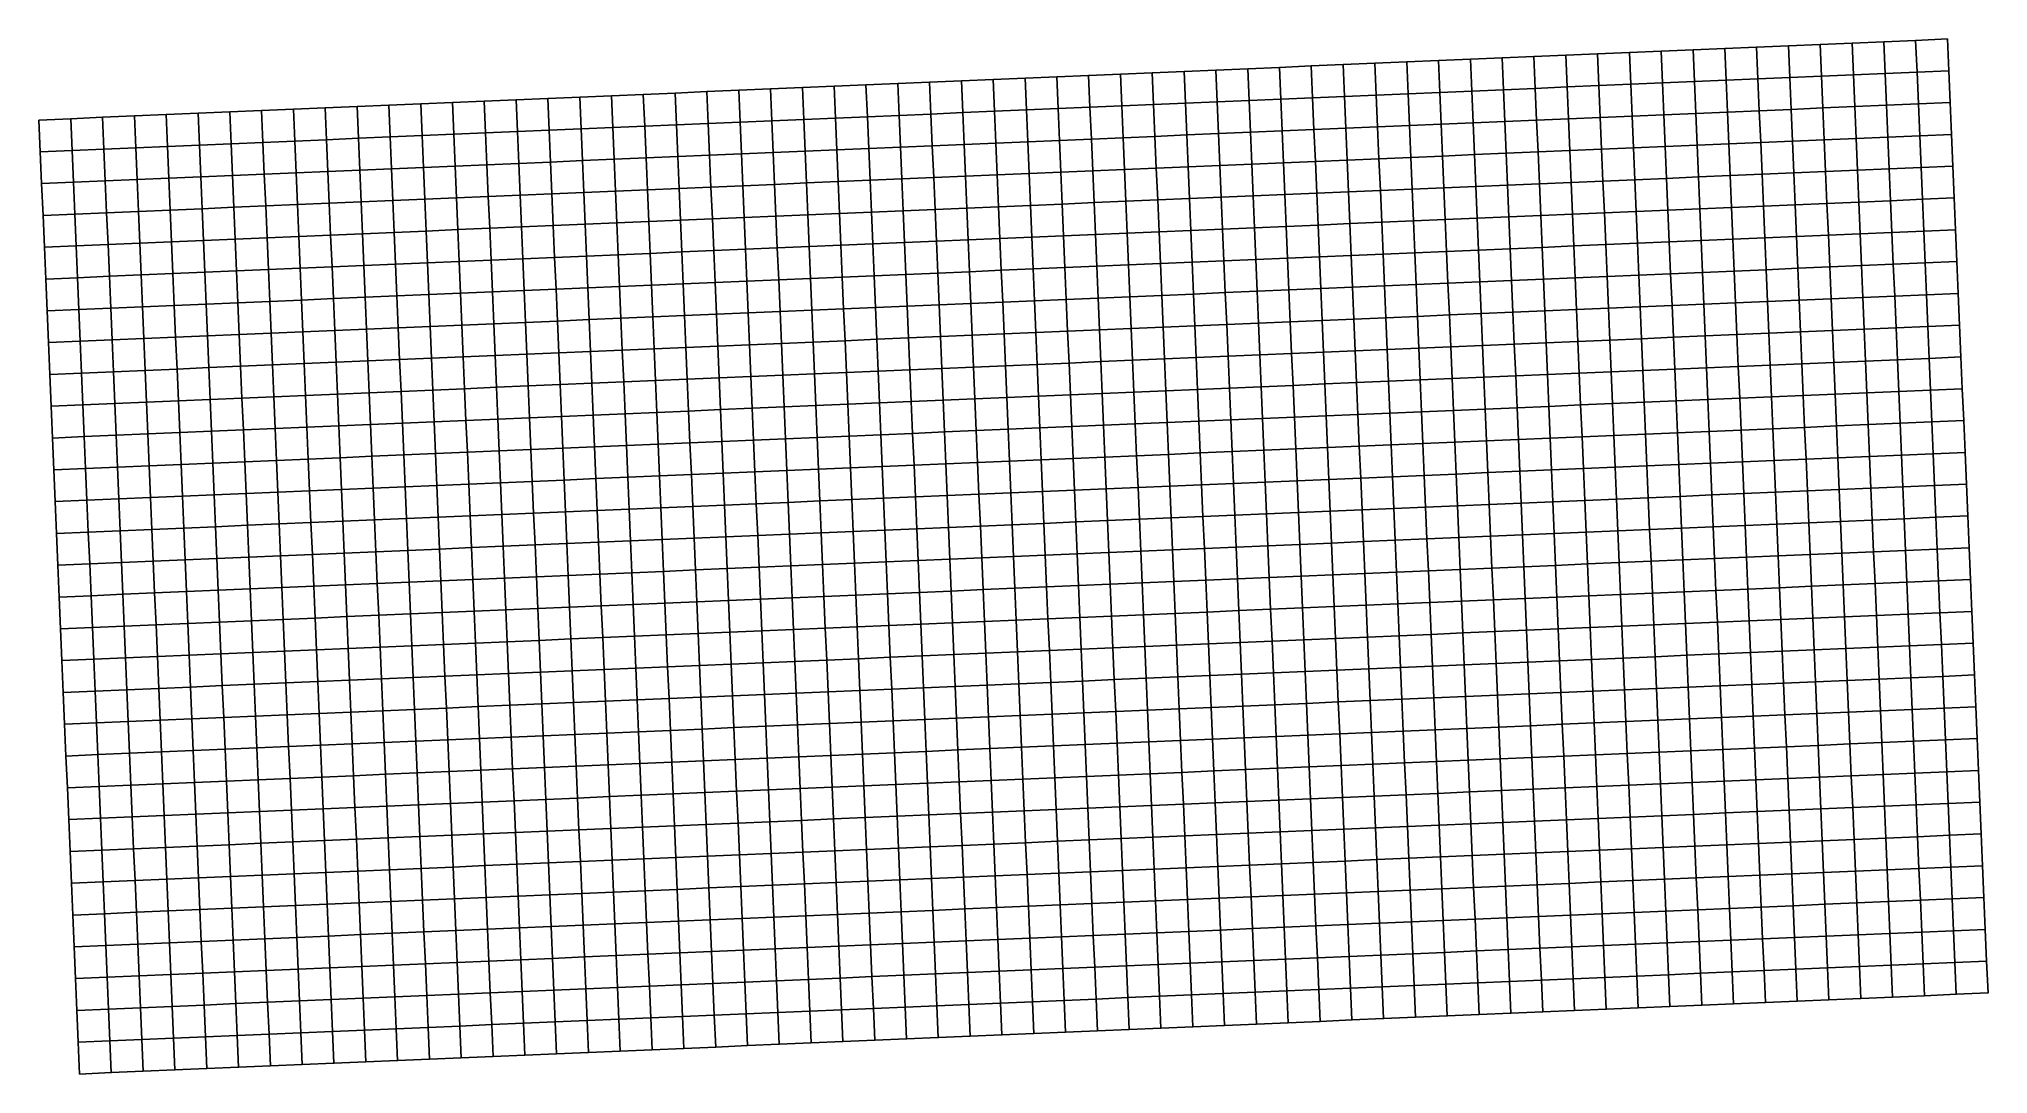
# Model space of a CAD drawing. Header units: metres. Extents: x -1.45 to 4.67, y -5.91 to -2.66.
import ezdxf

# ---------------------------------------------------------------- set-up
doc = ezdxf.new("R2010")
doc.units = ezdxf.units.M

msp = doc.modelspace()

# ---------------------------------------------------------------- linework, layer by layer
at = {"layer": 'B1_v2'}
for points in [[(3.7475, -2.6944, -0.515), (3.7517, -2.7943, -0.5246), (3.8516, -2.7901, -0.5342), (3.8474, -2.6901, -0.5237)], [(3.8474, -2.6901, -0.5237), (3.8516, -2.7901, -0.5342), (3.9515, -2.7858, -0.5391), (3.9473, -2.6859, -0.5258)], [(3.9473, -2.6859, -0.5258), (3.9515, -2.7858, -0.5391), (4.0515, -2.7816, -0.5385), (4.0472, -2.6817, -0.5292)], [(4.0472, -2.6817, -0.5292), (4.0515, -2.7816, -0.5385), (4.1514, -2.7773, -0.5366), (4.1471, -2.6774, -0.5291)], [(4.1471, -2.6774, -0.5291), (4.1514, -2.7773, -0.5366), (4.2513, -2.7731, -0.532), (4.247, -2.6732, -0.5227)], [(4.247, -2.6732, -0.5227), (4.2513, -2.7731, -0.532), (4.3512, -2.7688, -0.5228), (4.3469, -2.6689, -0.5171)], [(4.3469, -2.6689, -0.5171), (4.3512, -2.7688, -0.5228), (4.4511, -2.7646, -0.5138), (4.4468, -2.6647, -0.512)], [(4.4468, -2.6647, -0.512), (4.4511, -2.7646, -0.5138), (4.551, -2.7603, -0.5073), (4.5468, -2.6604, -0.5021)], [(2.2488, -2.758, -0.5097), (2.2531, -2.858, -0.513), (2.353, -2.8537, -0.5158), (2.3487, -2.7538, -0.5145)], [(2.3487, -2.7538, -0.5145), (2.353, -2.8537, -0.5158), (2.4529, -2.8495, -0.5175), (2.4486, -2.7496, -0.5177)], [(2.4486, -2.7496, -0.5177), (2.4529, -2.8495, -0.5175), (2.5528, -2.8452, -0.5165), (2.5486, -2.7453, -0.5192)], [(2.5486, -2.7453, -0.5192), (2.5528, -2.8452, -0.5165), (2.6527, -2.841, -0.5083), (2.6485, -2.7411, -0.5163)], [(2.6485, -2.7411, -0.5163), (2.6527, -2.841, -0.5083), (2.7526, -2.8367, -0.4978), (2.7484, -2.7368, -0.5072)], [(2.7484, -2.7368, -0.5072), (2.7526, -2.8367, -0.4978), (2.8525, -2.8325, -0.4916), (2.8483, -2.7326, -0.4952)], [(2.8483, -2.7326, -0.4952), (2.8525, -2.8325, -0.4916), (2.9524, -2.8282, -0.4939), (2.9482, -2.7283, -0.4934)], [(2.9482, -2.7283, -0.4934), (2.9524, -2.8282, -0.4939), (3.0524, -2.824, -0.4978), (3.0481, -2.7241, -0.501)], [(3.0481, -2.7241, -0.501), (3.0524, -2.824, -0.4978), (3.1523, -2.8198, -0.5043), (3.148, -2.7199, -0.5014)], [(3.148, -2.7199, -0.5014), (3.1523, -2.8198, -0.5043), (3.2522, -2.8155, -0.5065), (3.2479, -2.7156, -0.5018)], [(3.2479, -2.7156, -0.5018), (3.2522, -2.8155, -0.5065), (3.3521, -2.8113, -0.5074), (3.3478, -2.7114, -0.5025)], [(3.3478, -2.7114, -0.5025), (3.3521, -2.8113, -0.5074), (3.452, -2.807, -0.5066), (3.4477, -2.7071, -0.4992)], [(3.4477, -2.7071, -0.4992), (3.452, -2.807, -0.5066), (3.5519, -2.8028, -0.5096), (3.5477, -2.7029, -0.5019)], [(3.5477, -2.7029, -0.5019), (3.5519, -2.8028, -0.5096), (3.6518, -2.7985, -0.5159), (3.6476, -2.6986, -0.5071)], [(3.6476, -2.6986, -0.5071), (3.6518, -2.7985, -0.5159), (3.7517, -2.7943, -0.5246), (3.7475, -2.6944, -0.515)], [(0.8501, -2.8175, -0.4706), (0.8543, -2.9174, -0.4785), (0.9542, -2.9131, -0.4519), (0.95, -2.8132, -0.4448)], [(0.95, -2.8132, -0.4448), (0.9542, -2.9131, -0.4519), (1.0542, -2.9089, -0.4388), (1.0499, -2.809, -0.4324)], [(1.0499, -2.809, -0.4324), (1.0542, -2.9089, -0.4388), (1.1541, -2.9046, -0.4389), (1.1498, -2.8047, -0.4334)], [(1.1498, -2.8047, -0.4334), (1.1541, -2.9046, -0.4389), (1.254, -2.9004, -0.4551), (1.2497, -2.8005, -0.4518)], [(1.2497, -2.8005, -0.4518), (1.254, -2.9004, -0.4551), (1.3539, -2.8962, -0.4848), (1.3496, -2.7962, -0.4808)], [(1.3496, -2.7962, -0.4808), (1.3539, -2.8962, -0.4848), (1.4538, -2.8919, -0.5076), (1.4495, -2.792, -0.5006)], [(1.4495, -2.792, -0.5006), (1.4538, -2.8919, -0.5076), (1.5537, -2.8877, -0.5216), (1.5495, -2.7878, -0.5162)], [(1.5495, -2.7878, -0.5162), (1.5537, -2.8877, -0.5216), (1.6536, -2.8834, -0.5306), (1.6494, -2.7835, -0.5243)], [(1.6494, -2.7835, -0.5243), (1.6536, -2.8834, -0.5306), (1.7535, -2.8792, -0.5311), (1.7493, -2.7793, -0.5234)], [(1.7493, -2.7793, -0.5234), (1.7535, -2.8792, -0.5311), (1.8534, -2.8749, -0.5218), (1.8492, -2.775, -0.516)], [(1.8492, -2.775, -0.516), (1.8534, -2.8749, -0.5218), (1.9533, -2.8707, -0.5168), (1.9491, -2.7708, -0.5099)], [(1.9491, -2.7708, -0.5099), (1.9533, -2.8707, -0.5168), (2.0533, -2.8664, -0.5129), (2.049, -2.7665, -0.5073)], [(2.049, -2.7665, -0.5073), (2.0533, -2.8664, -0.5129), (2.1532, -2.8622, -0.5118), (2.1489, -2.7623, -0.5075)], [(2.1489, -2.7623, -0.5075), (2.1532, -2.8622, -0.5118), (2.2531, -2.858, -0.513), (2.2488, -2.758, -0.5097)], [(3.1523, -2.8198, -0.5043), (3.1565, -2.9197, -0.5077), (3.2564, -2.9154, -0.5111), (3.2522, -2.8155, -0.5065)], [(3.2522, -2.8155, -0.5065), (3.2564, -2.9154, -0.5111), (3.3563, -2.9112, -0.5142), (3.3521, -2.8113, -0.5074)], [(3.3521, -2.8113, -0.5074), (3.3563, -2.9112, -0.5142), (3.4562, -2.9069, -0.5158), (3.452, -2.807, -0.5066)], [(3.452, -2.807, -0.5066), (3.4562, -2.9069, -0.5158), (3.5561, -2.9027, -0.5212), (3.5519, -2.8028, -0.5096)], [(3.5519, -2.8028, -0.5096), (3.5561, -2.9027, -0.5212), (3.6561, -2.8985, -0.5282), (3.6518, -2.7985, -0.5159)], [(3.6518, -2.7985, -0.5159), (3.6561, -2.8985, -0.5282), (3.756, -2.8942, -0.5372), (3.7517, -2.7943, -0.5246)], [(3.7517, -2.7943, -0.5246), (3.756, -2.8942, -0.5372), (3.8559, -2.89, -0.5485), (3.8516, -2.7901, -0.5342)], [(3.8516, -2.7901, -0.5342), (3.8559, -2.89, -0.5485), (3.9558, -2.8857, -0.5543), (3.9515, -2.7858, -0.5391)], [(3.9515, -2.7858, -0.5391), (3.9558, -2.8857, -0.5543), (4.0557, -2.8815, -0.5567), (4.0515, -2.7816, -0.5385)], [(4.0515, -2.7816, -0.5385), (4.0557, -2.8815, -0.5567), (4.1556, -2.8772, -0.5533), (4.1514, -2.7773, -0.5366)], [(4.1514, -2.7773, -0.5366), (4.1556, -2.8772, -0.5533), (4.2555, -2.873, -0.5449), (4.2513, -2.7731, -0.532)], [(4.2513, -2.7731, -0.532), (4.2555, -2.873, -0.5449), (4.3554, -2.8687, -0.5324), (4.3512, -2.7688, -0.5228)], [(4.3512, -2.7688, -0.5228), (4.3554, -2.8687, -0.5324), (4.4553, -2.8645, -0.523), (4.4511, -2.7646, -0.5138)], [(4.4511, -2.7646, -0.5138), (4.4553, -2.8645, -0.523), (4.5552, -2.8603, -0.5169), (4.551, -2.7603, -0.5073)], [(-0.6486, -2.8811, -0.5703), (-0.6443, -2.981, -0.5868), (-0.5444, -2.9768, -0.5723), (-0.5486, -2.8769, -0.5587)], [(-0.5486, -2.8769, -0.5587), (-0.5444, -2.9768, -0.5723), (-0.4445, -2.9725, -0.5652), (-0.4487, -2.8726, -0.5522)], [(-0.4487, -2.8726, -0.5522), (-0.4445, -2.9725, -0.5652), (-0.3446, -2.9683, -0.5671), (-0.3488, -2.8684, -0.5545)], [(-0.3488, -2.8684, -0.5545), (-0.3446, -2.9683, -0.5671), (-0.2447, -2.9641, -0.5743), (-0.2489, -2.8641, -0.5621)], [(-0.2489, -2.8641, -0.5621), (-0.2447, -2.9641, -0.5743), (-0.1448, -2.9598, -0.5863), (-0.149, -2.8599, -0.5764)], [(-0.149, -2.8599, -0.5764), (-0.1448, -2.9598, -0.5863), (-0.0449, -2.9556, -0.5962), (-0.0491, -2.8557, -0.5872)], [(-0.0491, -2.8557, -0.5872), (-0.0449, -2.9556, -0.5962), (0.0551, -2.9513, -0.6039), (0.0508, -2.8514, -0.595)], [(0.0508, -2.8514, -0.595), (0.0551, -2.9513, -0.6039), (0.155, -2.9471, -0.6052), (0.1507, -2.8472, -0.598)], [(0.1507, -2.8472, -0.598), (0.155, -2.9471, -0.6052), (0.2549, -2.9428, -0.6035), (0.2506, -2.8429, -0.5976)], [(0.2506, -2.8429, -0.5976), (0.2549, -2.9428, -0.6035), (0.3548, -2.9386, -0.5993), (0.3505, -2.8387, -0.594)], [(0.3505, -2.8387, -0.594), (0.3548, -2.9386, -0.5993), (0.4547, -2.9343, -0.588), (0.4504, -2.8344, -0.5831)], [(0.4504, -2.8344, -0.5831), (0.4547, -2.9343, -0.588), (0.5546, -2.9301, -0.5693), (0.5504, -2.8302, -0.5653)], [(0.5504, -2.8302, -0.5653), (0.5546, -2.9301, -0.5693), (0.6545, -2.9259, -0.5435), (0.6503, -2.8259, -0.54)], [(0.6503, -2.8259, -0.54), (0.6545, -2.9259, -0.5435), (0.7544, -2.9216, -0.5148), (0.7502, -2.8217, -0.5091)], [(0.7502, -2.8217, -0.5091), (0.7544, -2.9216, -0.5148), (0.8543, -2.9174, -0.4785), (0.8501, -2.8175, -0.4706)], [(1.7535, -2.8792, -0.5311), (1.7578, -2.9791, -0.5362), (1.8577, -2.9748, -0.5266), (1.8534, -2.8749, -0.5218)], [(1.8534, -2.8749, -0.5218), (1.8577, -2.9748, -0.5266), (1.9576, -2.9706, -0.522), (1.9533, -2.8707, -0.5168)], [(1.9533, -2.8707, -0.5168), (1.9576, -2.9706, -0.522), (2.0575, -2.9664, -0.5187), (2.0533, -2.8664, -0.5129)], [(2.0533, -2.8664, -0.5129), (2.0575, -2.9664, -0.5187), (2.1574, -2.9621, -0.5163), (2.1532, -2.8622, -0.5118)], [(2.1532, -2.8622, -0.5118), (2.1574, -2.9621, -0.5163), (2.2573, -2.9579, -0.5167), (2.2531, -2.858, -0.513)], [(2.2531, -2.858, -0.513), (2.2573, -2.9579, -0.5167), (2.3572, -2.9536, -0.518), (2.353, -2.8537, -0.5158)], [(2.353, -2.8537, -0.5158), (2.3572, -2.9536, -0.518), (2.4571, -2.9494, -0.5178), (2.4529, -2.8495, -0.5175)], [(2.4529, -2.8495, -0.5175), (2.4571, -2.9494, -0.5178), (2.557, -2.9451, -0.5103), (2.5528, -2.8452, -0.5165)], [(2.5528, -2.8452, -0.5165), (2.557, -2.9451, -0.5103), (2.657, -2.9409, -0.503), (2.6527, -2.841, -0.5083)], [(2.6527, -2.841, -0.5083), (2.657, -2.9409, -0.503), (2.7569, -2.9366, -0.4945), (2.7526, -2.8367, -0.4978)], [(2.7526, -2.8367, -0.4978), (2.7569, -2.9366, -0.4945), (2.8568, -2.9324, -0.4916), (2.8525, -2.8325, -0.4916)], [(2.8525, -2.8325, -0.4916), (2.8568, -2.9324, -0.4916), (2.9567, -2.9282, -0.4929), (2.9524, -2.8282, -0.4939)], [(2.9524, -2.8282, -0.4939), (2.9567, -2.9282, -0.4929), (3.0566, -2.9239, -0.4993), (3.0524, -2.824, -0.4978)], [(3.0524, -2.824, -0.4978), (3.0566, -2.9239, -0.4993), (3.1565, -2.9197, -0.5077), (3.1523, -2.8198, -0.5043)], [(4.0557, -2.8815, -0.5567), (4.0599, -2.9814, -0.576), (4.1598, -2.9771, -0.57), (4.1556, -2.8772, -0.5533)], [(4.1556, -2.8772, -0.5533), (4.1598, -2.9771, -0.57), (4.2598, -2.9729, -0.5583), (4.2555, -2.873, -0.5449)], [(4.2555, -2.873, -0.5449), (4.2598, -2.9729, -0.5583), (4.3597, -2.9687, -0.5415), (4.3554, -2.8687, -0.5324)], [(4.3554, -2.8687, -0.5324), (4.3597, -2.9687, -0.5415), (4.4596, -2.9644, -0.5286), (4.4553, -2.8645, -0.523)], [(4.4553, -2.8645, -0.523), (4.4596, -2.9644, -0.5286), (4.5595, -2.9602, -0.5225), (4.5552, -2.8603, -0.5169)], [(-1.4478, -2.9151, -0.6622), (-1.4436, -3.015, -0.6762), (-1.3437, -3.0107, -0.6662), (-1.3479, -2.9108, -0.654)], [(-1.3479, -2.9108, -0.654), (-1.3437, -3.0107, -0.6662), (-1.2438, -3.0065, -0.6612), (-1.248, -2.9066, -0.6479)], [(-1.248, -2.9066, -0.6479), (-1.2438, -3.0065, -0.6612), (-1.1439, -3.0022, -0.655), (-1.1481, -2.9023, -0.6432)], [(-1.1481, -2.9023, -0.6432), (-1.1439, -3.0022, -0.655), (-1.044, -2.998, -0.6439), (-1.0482, -2.8981, -0.6319)], [(-1.0482, -2.8981, -0.6319), (-1.044, -2.998, -0.6439), (-0.944, -2.9938, -0.6315), (-0.9483, -2.8939, -0.6192)], [(-0.9483, -2.8939, -0.6192), (-0.944, -2.9938, -0.6315), (-0.8441, -2.9895, -0.6192), (-0.8484, -2.8896, -0.6062)], [(-0.8484, -2.8896, -0.6062), (-0.8441, -2.9895, -0.6192), (-0.7442, -2.9853, -0.6045), (-0.7485, -2.8854, -0.5898)], [(-0.7485, -2.8854, -0.5898), (-0.7442, -2.9853, -0.6045), (-0.6443, -2.981, -0.5868), (-0.6486, -2.8811, -0.5703)], [(0.3548, -2.9386, -0.5993), (0.359, -3.0385, -0.6058), (0.4589, -3.0343, -0.5949), (0.4547, -2.9343, -0.588)], [(0.4547, -2.9343, -0.588), (0.4589, -3.0343, -0.5949), (0.5588, -3.03, -0.5754), (0.5546, -2.9301, -0.5693)], [(0.5546, -2.9301, -0.5693), (0.5588, -3.03, -0.5754), (0.6588, -3.0258, -0.5497), (0.6545, -2.9259, -0.5435)], [(0.6545, -2.9259, -0.5435), (0.6588, -3.0258, -0.5497), (0.7587, -3.0215, -0.5208), (0.7544, -2.9216, -0.5148)], [(0.7544, -2.9216, -0.5148), (0.7587, -3.0215, -0.5208), (0.8586, -3.0173, -0.485), (0.8543, -2.9174, -0.4785)], [(0.8543, -2.9174, -0.4785), (0.8586, -3.0173, -0.485), (0.9585, -3.013, -0.4593), (0.9542, -2.9131, -0.4519)], [(0.9542, -2.9131, -0.4519), (0.9585, -3.013, -0.4593), (1.0584, -3.0088, -0.4474), (1.0542, -2.9089, -0.4388)], [(1.0542, -2.9089, -0.4388), (1.0584, -3.0088, -0.4474), (1.1583, -3.0045, -0.4462), (1.1541, -2.9046, -0.4389)], [(1.1541, -2.9046, -0.4389), (1.1583, -3.0045, -0.4462), (1.2582, -3.0003, -0.4633), (1.254, -2.9004, -0.4551)], [(1.254, -2.9004, -0.4551), (1.2582, -3.0003, -0.4633), (1.3581, -2.9961, -0.4942), (1.3539, -2.8962, -0.4848)], [(1.3539, -2.8962, -0.4848), (1.3581, -2.9961, -0.4942), (1.458, -2.9918, -0.5168), (1.4538, -2.8919, -0.5076)], [(1.4538, -2.8919, -0.5076), (1.458, -2.9918, -0.5168), (1.5579, -2.9876, -0.5298), (1.5537, -2.8877, -0.5216)], [(1.5537, -2.8877, -0.5216), (1.5579, -2.9876, -0.5298), (1.6579, -2.9833, -0.5362), (1.6536, -2.8834, -0.5306)], [(1.6536, -2.8834, -0.5306), (1.6579, -2.9833, -0.5362), (1.7578, -2.9791, -0.5362), (1.7535, -2.8792, -0.5311)], [(2.657, -2.9409, -0.503), (2.6612, -3.0408, -0.505), (2.7611, -3.0366, -0.4965), (2.7569, -2.9366, -0.4945)], [(2.7569, -2.9366, -0.4945), (2.7611, -3.0366, -0.4965), (2.861, -3.0323, -0.4919), (2.8568, -2.9324, -0.4916)], [(2.8568, -2.9324, -0.4916), (2.861, -3.0323, -0.4919), (2.9609, -3.0281, -0.493), (2.9567, -2.9282, -0.4929)], [(2.9567, -2.9282, -0.4929), (2.9609, -3.0281, -0.493), (3.0608, -3.0238, -0.4993), (3.0566, -2.9239, -0.4993)], [(3.0566, -2.9239, -0.4993), (3.0608, -3.0238, -0.4993), (3.1607, -3.0196, -0.5119), (3.1565, -2.9197, -0.5077)], [(3.1565, -2.9197, -0.5077), (3.1607, -3.0196, -0.5119), (3.2607, -3.0153, -0.5193), (3.2564, -2.9154, -0.5111)], [(3.2564, -2.9154, -0.5111), (3.2607, -3.0153, -0.5193), (3.3606, -3.0111, -0.5236), (3.3563, -2.9112, -0.5142)], [(3.3563, -2.9112, -0.5142), (3.3606, -3.0111, -0.5236), (3.4605, -3.0068, -0.5285), (3.4562, -2.9069, -0.5158)], [(3.4562, -2.9069, -0.5158), (3.4605, -3.0068, -0.5285), (3.5604, -3.0026, -0.536), (3.5561, -2.9027, -0.5212)], [(3.5561, -2.9027, -0.5212), (3.5604, -3.0026, -0.536), (3.6603, -2.9984, -0.5443), (3.6561, -2.8985, -0.5282)], [(3.6561, -2.8985, -0.5282), (3.6603, -2.9984, -0.5443), (3.7602, -2.9941, -0.5557), (3.756, -2.8942, -0.5372)], [(3.756, -2.8942, -0.5372), (3.7602, -2.9941, -0.5557), (3.8601, -2.9899, -0.5669), (3.8559, -2.89, -0.5485)], [(3.8559, -2.89, -0.5485), (3.8601, -2.9899, -0.5669), (3.96, -2.9856, -0.5726), (3.9558, -2.8857, -0.5543)], [(3.9558, -2.8857, -0.5543), (3.96, -2.9856, -0.5726), (4.0599, -2.9814, -0.576), (4.0557, -2.8815, -0.5567)], [(-1.1439, -3.0022, -0.655), (-1.1396, -3.1022, -0.6675), (-1.0397, -3.0979, -0.6577), (-1.044, -2.998, -0.6439)], [(-1.044, -2.998, -0.6439), (-1.0397, -3.0979, -0.6577), (-0.9398, -3.0937, -0.6453), (-0.944, -2.9938, -0.6315)], [(-0.944, -2.9938, -0.6315), (-0.9398, -3.0937, -0.6453), (-0.8399, -3.0894, -0.6328), (-0.8441, -2.9895, -0.6192)], [(-0.8441, -2.9895, -0.6192), (-0.8399, -3.0894, -0.6328), (-0.74, -3.0852, -0.6187), (-0.7442, -2.9853, -0.6045)], [(-0.7442, -2.9853, -0.6045), (-0.74, -3.0852, -0.6187), (-0.6401, -3.0809, -0.6028), (-0.6443, -2.981, -0.5868)], [(-0.6443, -2.981, -0.5868), (-0.6401, -3.0809, -0.6028), (-0.5402, -3.0767, -0.5899), (-0.5444, -2.9768, -0.5723)], [(-0.5444, -2.9768, -0.5723), (-0.5402, -3.0767, -0.5899), (-0.4403, -3.0725, -0.5804), (-0.4445, -2.9725, -0.5652)], [(-0.4445, -2.9725, -0.5652), (-0.4403, -3.0725, -0.5804), (-0.3403, -3.0682, -0.58), (-0.3446, -2.9683, -0.5671)], [(-0.3446, -2.9683, -0.5671), (-0.3403, -3.0682, -0.58), (-0.2404, -3.064, -0.5866), (-0.2447, -2.9641, -0.5743)], [(-0.2447, -2.9641, -0.5743), (-0.2404, -3.064, -0.5866), (-0.1405, -3.0597, -0.5966), (-0.1448, -2.9598, -0.5863)], [(-0.1448, -2.9598, -0.5863), (-0.1405, -3.0597, -0.5966), (-0.0406, -3.0555, -0.6043), (-0.0449, -2.9556, -0.5962)], [(-0.0449, -2.9556, -0.5962), (-0.0406, -3.0555, -0.6043), (0.0593, -3.0512, -0.6095), (0.0551, -2.9513, -0.6039)], [(0.0551, -2.9513, -0.6039), (0.0593, -3.0512, -0.6095), (0.1592, -3.047, -0.6124), (0.155, -2.9471, -0.6052)], [(0.155, -2.9471, -0.6052), (0.1592, -3.047, -0.6124), (0.2591, -3.0427, -0.6105), (0.2549, -2.9428, -0.6035)], [(0.2549, -2.9428, -0.6035), (0.2591, -3.0427, -0.6105), (0.359, -3.0385, -0.6058), (0.3548, -2.9386, -0.5993)], [(1.2582, -3.0003, -0.4633), (1.2625, -3.1002, -0.4743), (1.3624, -3.096, -0.5049), (1.3581, -2.9961, -0.4942)], [(1.3581, -2.9961, -0.4942), (1.3624, -3.096, -0.5049), (1.4623, -3.0917, -0.5256), (1.458, -2.9918, -0.5168)], [(1.458, -2.9918, -0.5168), (1.4623, -3.0917, -0.5256), (1.5622, -3.0875, -0.5399), (1.5579, -2.9876, -0.5298)], [(1.5579, -2.9876, -0.5298), (1.5622, -3.0875, -0.5399), (1.6621, -3.0832, -0.5448), (1.6579, -2.9833, -0.5362)], [(1.6579, -2.9833, -0.5362), (1.6621, -3.0832, -0.5448), (1.762, -3.079, -0.5412), (1.7578, -2.9791, -0.5362)], [(1.7578, -2.9791, -0.5362), (1.762, -3.079, -0.5412), (1.8619, -3.0748, -0.531), (1.8577, -2.9748, -0.5266)], [(1.8577, -2.9748, -0.5266), (1.8619, -3.0748, -0.531), (1.9618, -3.0705, -0.523), (1.9576, -2.9706, -0.522)], [(1.9576, -2.9706, -0.522), (1.9618, -3.0705, -0.523), (2.0617, -3.0663, -0.5201), (2.0575, -2.9664, -0.5187)], [(2.0575, -2.9664, -0.5187), (2.0617, -3.0663, -0.5201), (2.1616, -3.062, -0.5179), (2.1574, -2.9621, -0.5163)], [(2.1574, -2.9621, -0.5163), (2.1616, -3.062, -0.5179), (2.2616, -3.0578, -0.5158), (2.2573, -2.9579, -0.5167)], [(2.2573, -2.9579, -0.5167), (2.2616, -3.0578, -0.5158), (2.3615, -3.0535, -0.5168), (2.3572, -2.9536, -0.518)], [(2.3572, -2.9536, -0.518), (2.3615, -3.0535, -0.5168), (2.4614, -3.0493, -0.5131), (2.4571, -2.9494, -0.5178)], [(2.4571, -2.9494, -0.5178), (2.4614, -3.0493, -0.5131), (2.5613, -3.045, -0.5103), (2.557, -2.9451, -0.5103)], [(2.557, -2.9451, -0.5103), (2.5613, -3.045, -0.5103), (2.6612, -3.0408, -0.505), (2.657, -2.9409, -0.503)], [(3.5604, -3.0026, -0.536), (3.5646, -3.1025, -0.5514), (3.6645, -3.0983, -0.5623), (3.6603, -2.9984, -0.5443)], [(3.6603, -2.9984, -0.5443), (3.6645, -3.0983, -0.5623), (3.7645, -3.094, -0.5729), (3.7602, -2.9941, -0.5557)], [(3.7602, -2.9941, -0.5557), (3.7645, -3.094, -0.5729), (3.8644, -3.0898, -0.5835), (3.8601, -2.9899, -0.5669)], [(3.8601, -2.9899, -0.5669), (3.8644, -3.0898, -0.5835), (3.9643, -3.0855, -0.592), (3.96, -2.9856, -0.5726)], [(3.96, -2.9856, -0.5726), (3.9643, -3.0855, -0.592), (4.0642, -3.0813, -0.5902), (4.0599, -2.9814, -0.576)], [(4.0599, -2.9814, -0.576), (4.0642, -3.0813, -0.5902), (4.1641, -3.0771, -0.5851), (4.1598, -2.9771, -0.57)], [(4.1598, -2.9771, -0.57), (4.1641, -3.0771, -0.5851), (4.264, -3.0728, -0.5715), (4.2598, -2.9729, -0.5583)], [(4.2598, -2.9729, -0.5583), (4.264, -3.0728, -0.5715), (4.3639, -3.0686, -0.5519), (4.3597, -2.9687, -0.5415)], [(4.3597, -2.9687, -0.5415), (4.3639, -3.0686, -0.5519), (4.4638, -3.0643, -0.5396), (4.4596, -2.9644, -0.5286)], [(4.4596, -2.9644, -0.5286), (4.4638, -3.0643, -0.5396), (4.5637, -3.0601, -0.5315), (4.5595, -2.9602, -0.5225)], [(-1.4436, -3.015, -0.6762), (-1.4394, -3.1149, -0.6856), (-1.3394, -3.1106, -0.6795), (-1.3437, -3.0107, -0.6662)], [(-1.3437, -3.0107, -0.6662), (-1.3394, -3.1106, -0.6795), (-1.2395, -3.1064, -0.671), (-1.2438, -3.0065, -0.6612)], [(-1.2438, -3.0065, -0.6612), (-1.2395, -3.1064, -0.671), (-1.1396, -3.1022, -0.6675), (-1.1439, -3.0022, -0.655)], [(-0.2404, -3.064, -0.5866), (-0.2362, -3.1639, -0.5989), (-0.1363, -3.1596, -0.6055), (-0.1405, -3.0597, -0.5966)], [(-0.1405, -3.0597, -0.5966), (-0.1363, -3.1596, -0.6055), (-0.0364, -3.1554, -0.6108), (-0.0406, -3.0555, -0.6043)], [(-0.0406, -3.0555, -0.6043), (-0.0364, -3.1554, -0.6108), (0.0635, -3.1511, -0.6141), (0.0593, -3.0512, -0.6095)], [(0.0593, -3.0512, -0.6095), (0.0635, -3.1511, -0.6141), (0.1635, -3.1469, -0.6155), (0.1592, -3.047, -0.6124)], [(0.1592, -3.047, -0.6124), (0.1635, -3.1469, -0.6155), (0.2634, -3.1427, -0.6113), (0.2591, -3.0427, -0.6105)], [(0.2591, -3.0427, -0.6105), (0.2634, -3.1427, -0.6113), (0.3633, -3.1384, -0.6062), (0.359, -3.0385, -0.6058)], [(0.359, -3.0385, -0.6058), (0.3633, -3.1384, -0.6062), (0.4632, -3.1342, -0.5949), (0.4589, -3.0343, -0.5949)], [(0.4589, -3.0343, -0.5949), (0.4632, -3.1342, -0.5949), (0.5631, -3.1299, -0.5779), (0.5588, -3.03, -0.5754)], [(0.5588, -3.03, -0.5754), (0.5631, -3.1299, -0.5779), (0.663, -3.1257, -0.554), (0.6588, -3.0258, -0.5497)], [(0.6588, -3.0258, -0.5497), (0.663, -3.1257, -0.554), (0.7629, -3.1214, -0.5257), (0.7587, -3.0215, -0.5208)], [(0.7587, -3.0215, -0.5208), (0.7629, -3.1214, -0.5257), (0.8628, -3.1172, -0.4913), (0.8586, -3.0173, -0.485)], [(0.8586, -3.0173, -0.485), (0.8628, -3.1172, -0.4913), (0.9627, -3.1129, -0.4667), (0.9585, -3.013, -0.4593)], [(0.9585, -3.013, -0.4593), (0.9627, -3.1129, -0.4667), (1.0626, -3.1087, -0.4576), (1.0584, -3.0088, -0.4474)], [(1.0584, -3.0088, -0.4474), (1.0626, -3.1087, -0.4576), (1.1626, -3.1045, -0.4573), (1.1583, -3.0045, -0.4462)], [(1.1583, -3.0045, -0.4462), (1.1626, -3.1045, -0.4573), (1.2625, -3.1002, -0.4743), (1.2582, -3.0003, -0.4633)], [(2.1616, -3.062, -0.5179), (2.1659, -3.1619, -0.516), (2.2658, -3.1577, -0.5138), (2.2616, -3.0578, -0.5158)], [(2.2616, -3.0578, -0.5158), (2.2658, -3.1577, -0.5138), (2.3657, -3.1534, -0.5116), (2.3615, -3.0535, -0.5168)], [(2.3615, -3.0535, -0.5168), (2.3657, -3.1534, -0.5116), (2.4656, -3.1492, -0.5122), (2.4614, -3.0493, -0.5131)], [(2.4614, -3.0493, -0.5131), (2.4656, -3.1492, -0.5122), (2.5655, -3.145, -0.5091), (2.5613, -3.045, -0.5103)], [(2.5613, -3.045, -0.5103), (2.5655, -3.145, -0.5091), (2.6654, -3.1407, -0.5055), (2.6612, -3.0408, -0.505)], [(2.6612, -3.0408, -0.505), (2.6654, -3.1407, -0.5055), (2.7654, -3.1365, -0.5004), (2.7611, -3.0366, -0.4965)], [(2.7611, -3.0366, -0.4965), (2.7654, -3.1365, -0.5004), (2.8653, -3.1322, -0.497), (2.861, -3.0323, -0.4919)], [(2.861, -3.0323, -0.4919), (2.8653, -3.1322, -0.497), (2.9652, -3.128, -0.4984), (2.9609, -3.0281, -0.493)], [(2.9609, -3.0281, -0.493), (2.9652, -3.128, -0.4984), (3.0651, -3.1237, -0.5028), (3.0608, -3.0238, -0.4993)], [(3.0608, -3.0238, -0.4993), (3.0651, -3.1237, -0.5028), (3.165, -3.1195, -0.5118), (3.1607, -3.0196, -0.5119)], [(3.1607, -3.0196, -0.5119), (3.165, -3.1195, -0.5118), (3.2649, -3.1152, -0.5202), (3.2607, -3.0153, -0.5193)], [(3.2607, -3.0153, -0.5193), (3.2649, -3.1152, -0.5202), (3.3648, -3.111, -0.5313), (3.3606, -3.0111, -0.5236)], [(3.3606, -3.0111, -0.5236), (3.3648, -3.111, -0.5313), (3.4647, -3.1068, -0.5398), (3.4605, -3.0068, -0.5285)], [(3.4605, -3.0068, -0.5285), (3.4647, -3.1068, -0.5398), (3.5646, -3.1025, -0.5514), (3.5604, -3.0026, -0.536)], [(4.4638, -3.0643, -0.5396), (4.4681, -3.1642, -0.5548), (4.568, -3.16, -0.5432), (4.5637, -3.0601, -0.5315)], [(-1.4394, -3.1149, -0.6856), (-1.4351, -3.2148, -0.7), (-1.3352, -3.2106, -0.6911), (-1.3394, -3.1106, -0.6795)], [(-1.3394, -3.1106, -0.6795), (-1.3352, -3.2106, -0.6911), (-1.2353, -3.2063, -0.6855), (-1.2395, -3.1064, -0.671)], [(-1.2395, -3.1064, -0.671), (-1.2353, -3.2063, -0.6855), (-1.1354, -3.2021, -0.6801), (-1.1396, -3.1022, -0.6675)], [(-1.1396, -3.1022, -0.6675), (-1.1354, -3.2021, -0.6801), (-1.0355, -3.1978, -0.6733), (-1.0397, -3.0979, -0.6577)], [(-1.0397, -3.0979, -0.6577), (-1.0355, -3.1978, -0.6733), (-0.9356, -3.1936, -0.6598), (-0.9398, -3.0937, -0.6453)], [(-0.9398, -3.0937, -0.6453), (-0.9356, -3.1936, -0.6598), (-0.8356, -3.1893, -0.6478), (-0.8399, -3.0894, -0.6328)], [(-0.8399, -3.0894, -0.6328), (-0.8356, -3.1893, -0.6478), (-0.7357, -3.1851, -0.6339), (-0.74, -3.0852, -0.6187)], [(-0.74, -3.0852, -0.6187), (-0.7357, -3.1851, -0.6339), (-0.6358, -3.1808, -0.6176), (-0.6401, -3.0809, -0.6028)], [(-0.6401, -3.0809, -0.6028), (-0.6358, -3.1808, -0.6176), (-0.5359, -3.1766, -0.6069), (-0.5402, -3.0767, -0.5899)], [(-0.5402, -3.0767, -0.5899), (-0.5359, -3.1766, -0.6069), (-0.436, -3.1724, -0.5985), (-0.4403, -3.0725, -0.5804)], [(-0.4403, -3.0725, -0.5804), (-0.436, -3.1724, -0.5985), (-0.3361, -3.1681, -0.5957), (-0.3403, -3.0682, -0.58)], [(-0.3403, -3.0682, -0.58), (-0.3361, -3.1681, -0.5957), (-0.2362, -3.1639, -0.5989), (-0.2404, -3.064, -0.5866)], [(0.663, -3.1257, -0.554), (0.6672, -3.2256, -0.5529), (0.7672, -3.2213, -0.5283), (0.7629, -3.1214, -0.5257)], [(0.7629, -3.1214, -0.5257), (0.7672, -3.2213, -0.5283), (0.8671, -3.2171, -0.4962), (0.8628, -3.1172, -0.4913)], [(0.8628, -3.1172, -0.4913), (0.8671, -3.2171, -0.4962), (0.967, -3.2129, -0.475), (0.9627, -3.1129, -0.4667)], [(0.9627, -3.1129, -0.4667), (0.967, -3.2129, -0.475), (1.0669, -3.2086, -0.4665), (1.0626, -3.1087, -0.4576)], [(1.0626, -3.1087, -0.4576), (1.0669, -3.2086, -0.4665), (1.1668, -3.2044, -0.4699), (1.1626, -3.1045, -0.4573)], [(1.1626, -3.1045, -0.4573), (1.1668, -3.2044, -0.4699), (1.2667, -3.2001, -0.4874), (1.2625, -3.1002, -0.4743)], [(1.2625, -3.1002, -0.4743), (1.2667, -3.2001, -0.4874), (1.3666, -3.1959, -0.5184), (1.3624, -3.096, -0.5049)], [(1.3624, -3.096, -0.5049), (1.3666, -3.1959, -0.5184), (1.4665, -3.1916, -0.5373), (1.4623, -3.0917, -0.5256)], [(1.4623, -3.0917, -0.5256), (1.4665, -3.1916, -0.5373), (1.5664, -3.1874, -0.5512), (1.5622, -3.0875, -0.5399)], [(1.5622, -3.0875, -0.5399), (1.5664, -3.1874, -0.5512), (1.6663, -3.1831, -0.555), (1.6621, -3.0832, -0.5448)], [(1.6621, -3.0832, -0.5448), (1.6663, -3.1831, -0.555), (1.7663, -3.1789, -0.5482), (1.762, -3.079, -0.5412)], [(1.762, -3.079, -0.5412), (1.7663, -3.1789, -0.5482), (1.8662, -3.1747, -0.5335), (1.8619, -3.0748, -0.531)], [(1.8619, -3.0748, -0.531), (1.8662, -3.1747, -0.5335), (1.9661, -3.1704, -0.5243), (1.9618, -3.0705, -0.523)], [(1.9618, -3.0705, -0.523), (1.9661, -3.1704, -0.5243), (2.066, -3.1662, -0.5209), (2.0617, -3.0663, -0.5201)], [(2.0617, -3.0663, -0.5201), (2.066, -3.1662, -0.5209), (2.1659, -3.1619, -0.516), (2.1616, -3.062, -0.5179)], [(3.0651, -3.1237, -0.5028), (3.0693, -3.2236, -0.5092), (3.1692, -3.2194, -0.5167), (3.165, -3.1195, -0.5118)], [(3.165, -3.1195, -0.5118), (3.1692, -3.2194, -0.5167), (3.2691, -3.2152, -0.5283), (3.2649, -3.1152, -0.5202)], [(3.2649, -3.1152, -0.5202), (3.2691, -3.2152, -0.5283), (3.3691, -3.2109, -0.5402), (3.3648, -3.111, -0.5313)], [(3.3648, -3.111, -0.5313), (3.3691, -3.2109, -0.5402), (3.469, -3.2067, -0.5531), (3.4647, -3.1068, -0.5398)], [(3.4647, -3.1068, -0.5398), (3.469, -3.2067, -0.5531), (3.5689, -3.2024, -0.5636), (3.5646, -3.1025, -0.5514)], [(3.5646, -3.1025, -0.5514), (3.5689, -3.2024, -0.5636), (3.6688, -3.1982, -0.5777), (3.6645, -3.0983, -0.5623)], [(3.6645, -3.0983, -0.5623), (3.6688, -3.1982, -0.5777), (3.7687, -3.1939, -0.5885), (3.7645, -3.094, -0.5729)], [(3.7645, -3.094, -0.5729), (3.7687, -3.1939, -0.5885), (3.8686, -3.1897, -0.599), (3.8644, -3.0898, -0.5835)], [(3.8644, -3.0898, -0.5835), (3.8686, -3.1897, -0.599), (3.9685, -3.1854, -0.6073), (3.9643, -3.0855, -0.592)], [(3.9643, -3.0855, -0.592), (3.9685, -3.1854, -0.6073), (4.0684, -3.1812, -0.608), (4.0642, -3.0813, -0.5902)], [(4.0642, -3.0813, -0.5902), (4.0684, -3.1812, -0.608), (4.1683, -3.177, -0.6032), (4.1641, -3.0771, -0.5851)], [(4.1641, -3.0771, -0.5851), (4.1683, -3.177, -0.6032), (4.2682, -3.1727, -0.5905), (4.264, -3.0728, -0.5715)], [(4.264, -3.0728, -0.5715), (4.2682, -3.1727, -0.5905), (4.3682, -3.1685, -0.569), (4.3639, -3.0686, -0.5519)], [(4.3639, -3.0686, -0.5519), (4.3682, -3.1685, -0.569), (4.4681, -3.1642, -0.5548), (4.4638, -3.0643, -0.5396)], [(-0.7357, -3.1851, -0.6339), (-0.7315, -3.285, -0.6488), (-0.6316, -3.2808, -0.6334), (-0.6358, -3.1808, -0.6176)], [(-0.6358, -3.1808, -0.6176), (-0.6316, -3.2808, -0.6334), (-0.5317, -3.2765, -0.6221), (-0.5359, -3.1766, -0.6069)], [(-0.5359, -3.1766, -0.6069), (-0.5317, -3.2765, -0.6221), (-0.4318, -3.2723, -0.6134), (-0.436, -3.1724, -0.5985)], [(-0.436, -3.1724, -0.5985), (-0.4318, -3.2723, -0.6134), (-0.3319, -3.268, -0.6088), (-0.3361, -3.1681, -0.5957)], [(-0.3361, -3.1681, -0.5957), (-0.3319, -3.268, -0.6088), (-0.2319, -3.2638, -0.6081), (-0.2362, -3.1639, -0.5989)], [(-0.2362, -3.1639, -0.5989), (-0.2319, -3.2638, -0.6081), (-0.132, -3.2595, -0.612), (-0.1363, -3.1596, -0.6055)], [(-0.1363, -3.1596, -0.6055), (-0.132, -3.2595, -0.612), (-0.0321, -3.2553, -0.6116), (-0.0364, -3.1554, -0.6108)], [(-0.0364, -3.1554, -0.6108), (-0.0321, -3.2553, -0.6116), (0.0678, -3.2511, -0.6112), (0.0635, -3.1511, -0.6141)], [(0.0635, -3.1511, -0.6141), (0.0678, -3.2511, -0.6112), (0.1677, -3.2468, -0.6104), (0.1635, -3.1469, -0.6155)], [(0.1635, -3.1469, -0.6155), (0.1677, -3.2468, -0.6104), (0.2676, -3.2426, -0.6056), (0.2634, -3.1427, -0.6113)], [(0.2634, -3.1427, -0.6113), (0.2676, -3.2426, -0.6056), (0.3675, -3.2383, -0.5999), (0.3633, -3.1384, -0.6062)], [(0.3633, -3.1384, -0.6062), (0.3675, -3.2383, -0.5999), (0.4674, -3.2341, -0.5893), (0.4632, -3.1342, -0.5949)], [(0.4632, -3.1342, -0.5949), (0.4674, -3.2341, -0.5893), (0.5673, -3.2298, -0.5747), (0.5631, -3.1299, -0.5779)], [(0.5631, -3.1299, -0.5779), (0.5673, -3.2298, -0.5747), (0.6672, -3.2256, -0.5529), (0.663, -3.1257, -0.554)], [(1.5664, -3.1874, -0.5512), (1.5707, -3.2873, -0.5603), (1.6706, -3.2831, -0.562), (1.6663, -3.1831, -0.555)], [(1.6663, -3.1831, -0.555), (1.6706, -3.2831, -0.562), (1.7705, -3.2788, -0.5548), (1.7663, -3.1789, -0.5482)], [(1.7663, -3.1789, -0.5482), (1.7705, -3.2788, -0.5548), (1.8704, -3.2746, -0.5375), (1.8662, -3.1747, -0.5335)], [(1.8662, -3.1747, -0.5335), (1.8704, -3.2746, -0.5375), (1.9703, -3.2703, -0.5271), (1.9661, -3.1704, -0.5243)], [(1.9661, -3.1704, -0.5243), (1.9703, -3.2703, -0.5271), (2.0702, -3.2661, -0.5217), (2.066, -3.1662, -0.5209)], [(2.066, -3.1662, -0.5209), (2.0702, -3.2661, -0.5217), (2.1701, -3.2618, -0.5163), (2.1659, -3.1619, -0.516)], [(2.1659, -3.1619, -0.516), (2.1701, -3.2618, -0.5163), (2.27, -3.2576, -0.5122), (2.2658, -3.1577, -0.5138)], [(2.2658, -3.1577, -0.5138), (2.27, -3.2576, -0.5122), (2.37, -3.2534, -0.5124), (2.3657, -3.1534, -0.5116)], [(2.3657, -3.1534, -0.5116), (2.37, -3.2534, -0.5124), (2.4699, -3.2491, -0.5116), (2.4656, -3.1492, -0.5122)], [(2.4656, -3.1492, -0.5122), (2.4699, -3.2491, -0.5116), (2.5698, -3.2449, -0.5088), (2.5655, -3.145, -0.5091)], [(2.5655, -3.145, -0.5091), (2.5698, -3.2449, -0.5088), (2.6697, -3.2406, -0.5078), (2.6654, -3.1407, -0.5055)], [(2.6654, -3.1407, -0.5055), (2.6697, -3.2406, -0.5078), (2.7696, -3.2364, -0.5049), (2.7654, -3.1365, -0.5004)], [(2.7654, -3.1365, -0.5004), (2.7696, -3.2364, -0.5049), (2.8695, -3.2321, -0.5022), (2.8653, -3.1322, -0.497)], [(2.8653, -3.1322, -0.497), (2.8695, -3.2321, -0.5022), (2.9694, -3.2279, -0.5045), (2.9652, -3.128, -0.4984)], [(2.9652, -3.128, -0.4984), (2.9694, -3.2279, -0.5045), (3.0693, -3.2236, -0.5092), (3.0651, -3.1237, -0.5028)], [(3.9685, -3.1854, -0.6073), (3.9728, -3.2854, -0.6226), (4.0727, -3.2811, -0.628), (4.0684, -3.1812, -0.608)], [(4.0684, -3.1812, -0.608), (4.0727, -3.2811, -0.628), (4.1726, -3.2769, -0.622), (4.1683, -3.177, -0.6032)], [(4.1683, -3.177, -0.6032), (4.1726, -3.2769, -0.622), (4.2725, -3.2726, -0.6117), (4.2682, -3.1727, -0.5905)], [(4.2682, -3.1727, -0.5905), (4.2725, -3.2726, -0.6117), (4.3724, -3.2684, -0.5906), (4.3682, -3.1685, -0.569)], [(4.3682, -3.1685, -0.569), (4.3724, -3.2684, -0.5906), (4.4723, -3.2641, -0.5742), (4.4681, -3.1642, -0.5548)], [(4.4681, -3.1642, -0.5548), (4.4723, -3.2641, -0.5742), (4.5722, -3.2599, -0.5641), (4.568, -3.16, -0.5432)], [(-1.4351, -3.2148, -0.7), (-1.4309, -3.3147, -0.7117), (-1.331, -3.3105, -0.7032), (-1.3352, -3.2106, -0.6911)], [(-1.3352, -3.2106, -0.6911), (-1.331, -3.3105, -0.7032), (-1.231, -3.3062, -0.6977), (-1.2353, -3.2063, -0.6855)], [(-1.2353, -3.2063, -0.6855), (-1.231, -3.3062, -0.6977), (-1.1311, -3.302, -0.6938), (-1.1354, -3.2021, -0.6801)], [(-1.1354, -3.2021, -0.6801), (-1.1311, -3.302, -0.6938), (-1.0312, -3.2977, -0.6867), (-1.0355, -3.1978, -0.6733)], [(-1.0355, -3.1978, -0.6733), (-1.0312, -3.2977, -0.6867), (-0.9313, -3.2935, -0.6755), (-0.9356, -3.1936, -0.6598)], [(-0.9356, -3.1936, -0.6598), (-0.9313, -3.2935, -0.6755), (-0.8314, -3.2892, -0.6627), (-0.8356, -3.1893, -0.6478)], [(-0.8356, -3.1893, -0.6478), (-0.8314, -3.2892, -0.6627), (-0.7315, -3.285, -0.6488), (-0.7357, -3.1851, -0.6339)], [(0.1677, -3.2468, -0.6104), (0.1719, -3.3467, -0.6053), (0.2718, -3.3425, -0.6012), (0.2676, -3.2426, -0.6056)], [(0.2676, -3.2426, -0.6056), (0.2718, -3.3425, -0.6012), (0.3718, -3.3382, -0.5946), (0.3675, -3.2383, -0.5999)], [(0.3675, -3.2383, -0.5999), (0.3718, -3.3382, -0.5946), (0.4717, -3.334, -0.5853), (0.4674, -3.2341, -0.5893)], [(0.4674, -3.2341, -0.5893), (0.4717, -3.334, -0.5853), (0.5716, -3.3297, -0.5711), (0.5673, -3.2298, -0.5747)], [(0.5673, -3.2298, -0.5747), (0.5716, -3.3297, -0.5711), (0.6715, -3.3255, -0.5532), (0.6672, -3.2256, -0.5529)], [(0.6672, -3.2256, -0.5529), (0.6715, -3.3255, -0.5532), (0.7714, -3.3213, -0.5311), (0.7672, -3.2213, -0.5283)], [(0.7672, -3.2213, -0.5283), (0.7714, -3.3213, -0.5311), (0.8713, -3.317, -0.5031), (0.8671, -3.2171, -0.4962)], [(0.8671, -3.2171, -0.4962), (0.8713, -3.317, -0.5031), (0.9712, -3.3128, -0.4835), (0.967, -3.2129, -0.475)], [(0.967, -3.2129, -0.475), (0.9712, -3.3128, -0.4835), (1.0711, -3.3085, -0.4773), (1.0669, -3.2086, -0.4665)], [(1.0669, -3.2086, -0.4665), (1.0711, -3.3085, -0.4773), (1.171, -3.3043, -0.4822), (1.1668, -3.2044, -0.4699)], [(1.1668, -3.2044, -0.4699), (1.171, -3.3043, -0.4822), (1.2709, -3.3, -0.4997), (1.2667, -3.2001, -0.4874)], [(1.2667, -3.2001, -0.4874), (1.2709, -3.3, -0.4997), (1.3709, -3.2958, -0.5305), (1.3666, -3.1959, -0.5184)], [(1.3666, -3.1959, -0.5184), (1.3709, -3.2958, -0.5305), (1.4708, -3.2915, -0.5487), (1.4665, -3.1916, -0.5373)], [(1.4665, -3.1916, -0.5373), (1.4708, -3.2915, -0.5487), (1.5707, -3.2873, -0.5603), (1.5664, -3.1874, -0.5512)], [(2.5698, -3.2449, -0.5088), (2.574, -3.3448, -0.5128), (2.6739, -3.3405, -0.5118), (2.6697, -3.2406, -0.5078)], [(2.6697, -3.2406, -0.5078), (2.6739, -3.3405, -0.5118), (2.7738, -3.3363, -0.5102), (2.7696, -3.2364, -0.5049)], [(2.7696, -3.2364, -0.5049), (2.7738, -3.3363, -0.5102), (2.8738, -3.332, -0.511), (2.8695, -3.2321, -0.5022)], [(2.8695, -3.2321, -0.5022), (2.8738, -3.332, -0.511), (2.9737, -3.3278, -0.5135), (2.9694, -3.2279, -0.5045)], [(2.9694, -3.2279, -0.5045), (2.9737, -3.3278, -0.5135), (3.0736, -3.3236, -0.5193), (3.0693, -3.2236, -0.5092)], [(3.0693, -3.2236, -0.5092), (3.0736, -3.3236, -0.5193), (3.1735, -3.3193, -0.5267), (3.1692, -3.2194, -0.5167)], [(3.1692, -3.2194, -0.5167), (3.1735, -3.3193, -0.5267), (3.2734, -3.3151, -0.5372), (3.2691, -3.2152, -0.5283)], [(3.2691, -3.2152, -0.5283), (3.2734, -3.3151, -0.5372), (3.3733, -3.3108, -0.5505), (3.3691, -3.2109, -0.5402)], [(3.3691, -3.2109, -0.5402), (3.3733, -3.3108, -0.5505), (3.4732, -3.3066, -0.5643), (3.469, -3.2067, -0.5531)], [(3.469, -3.2067, -0.5531), (3.4732, -3.3066, -0.5643), (3.5731, -3.3023, -0.5767), (3.5689, -3.2024, -0.5636)], [(3.5689, -3.2024, -0.5636), (3.5731, -3.3023, -0.5767), (3.673, -3.2981, -0.5898), (3.6688, -3.1982, -0.5777)], [(3.6688, -3.1982, -0.5777), (3.673, -3.2981, -0.5898), (3.7729, -3.2938, -0.6027), (3.7687, -3.1939, -0.5885)], [(3.7687, -3.1939, -0.5885), (3.7729, -3.2938, -0.6027), (3.8728, -3.2896, -0.6141), (3.8686, -3.1897, -0.599)], [(3.8686, -3.1897, -0.599), (3.8728, -3.2896, -0.6141), (3.9728, -3.2854, -0.6226), (3.9685, -3.1854, -0.6073)], [(-1.231, -3.3062, -0.6977), (-1.2268, -3.4061, -0.7106), (-1.1269, -3.4019, -0.7057), (-1.1311, -3.302, -0.6938)], [(-1.1311, -3.302, -0.6938), (-1.1269, -3.4019, -0.7057), (-1.027, -3.3976, -0.7012), (-1.0312, -3.2977, -0.6867)], [(-1.0312, -3.2977, -0.6867), (-1.027, -3.3976, -0.7012), (-0.9271, -3.3934, -0.6905), (-0.9313, -3.2935, -0.6755)], [(-0.9313, -3.2935, -0.6755), (-0.9271, -3.3934, -0.6905), (-0.8272, -3.3892, -0.6772), (-0.8314, -3.2892, -0.6627)], [(-0.8314, -3.2892, -0.6627), (-0.8272, -3.3892, -0.6772), (-0.7272, -3.3849, -0.6631), (-0.7315, -3.285, -0.6488)], [(-0.7315, -3.285, -0.6488), (-0.7272, -3.3849, -0.6631), (-0.6273, -3.3807, -0.6495), (-0.6316, -3.2808, -0.6334)], [(-0.6316, -3.2808, -0.6334), (-0.6273, -3.3807, -0.6495), (-0.5274, -3.3764, -0.6366), (-0.5317, -3.2765, -0.6221)], [(-0.5317, -3.2765, -0.6221), (-0.5274, -3.3764, -0.6366), (-0.4275, -3.3722, -0.6277), (-0.4318, -3.2723, -0.6134)], [(-0.4318, -3.2723, -0.6134), (-0.4275, -3.3722, -0.6277), (-0.3276, -3.3679, -0.6209), (-0.3319, -3.268, -0.6088)], [(-0.3319, -3.268, -0.6088), (-0.3276, -3.3679, -0.6209), (-0.2277, -3.3637, -0.6169), (-0.2319, -3.2638, -0.6081)], [(-0.2319, -3.2638, -0.6081), (-0.2277, -3.3637, -0.6169), (-0.1278, -3.3594, -0.617), (-0.132, -3.2595, -0.612)], [(-0.132, -3.2595, -0.612), (-0.1278, -3.3594, -0.617), (-0.0279, -3.3552, -0.6148), (-0.0321, -3.2553, -0.6116)], [(-0.0321, -3.2553, -0.6116), (-0.0279, -3.3552, -0.6148), (0.072, -3.351, -0.6087), (0.0678, -3.2511, -0.6112)], [(0.0678, -3.2511, -0.6112), (0.072, -3.351, -0.6087), (0.1719, -3.3467, -0.6053), (0.1677, -3.2468, -0.6104)], [(1.0711, -3.3085, -0.4773), (1.0754, -3.4084, -0.4878), (1.1753, -3.4042, -0.4947), (1.171, -3.3043, -0.4822)], [(1.171, -3.3043, -0.4822), (1.1753, -3.4042, -0.4947), (1.2752, -3.3999, -0.5112), (1.2709, -3.3, -0.4997)], [(1.2709, -3.3, -0.4997), (1.2752, -3.3999, -0.5112), (1.3751, -3.3957, -0.5411), (1.3709, -3.2958, -0.5305)], [(1.3709, -3.2958, -0.5305), (1.3751, -3.3957, -0.5411), (1.475, -3.3915, -0.5564), (1.4708, -3.2915, -0.5487)], [(1.4708, -3.2915, -0.5487), (1.475, -3.3915, -0.5564), (1.5749, -3.3872, -0.5667), (1.5707, -3.2873, -0.5603)], [(1.5707, -3.2873, -0.5603), (1.5749, -3.3872, -0.5667), (1.6748, -3.383, -0.5674), (1.6706, -3.2831, -0.562)], [(1.6706, -3.2831, -0.562), (1.6748, -3.383, -0.5674), (1.7747, -3.3787, -0.56), (1.7705, -3.2788, -0.5548)], [(1.7705, -3.2788, -0.5548), (1.7747, -3.3787, -0.56), (1.8747, -3.3745, -0.5448), (1.8704, -3.2746, -0.5375)], [(1.8704, -3.2746, -0.5375), (1.8747, -3.3745, -0.5448), (1.9746, -3.3702, -0.535), (1.9703, -3.2703, -0.5271)], [(1.9703, -3.2703, -0.5271), (1.9746, -3.3702, -0.535), (2.0745, -3.366, -0.5246), (2.0702, -3.2661, -0.5217)], [(2.0702, -3.2661, -0.5217), (2.0745, -3.366, -0.5246), (2.1744, -3.3617, -0.5184), (2.1701, -3.2618, -0.5163)], [(2.1701, -3.2618, -0.5163), (2.1744, -3.3617, -0.5184), (2.2743, -3.3575, -0.5123), (2.27, -3.2576, -0.5122)], [(2.27, -3.2576, -0.5122), (2.2743, -3.3575, -0.5123), (2.3742, -3.3533, -0.5128), (2.37, -3.2534, -0.5124)], [(2.37, -3.2534, -0.5124), (2.3742, -3.3533, -0.5128), (2.4741, -3.349, -0.5123), (2.4699, -3.2491, -0.5116)], [(2.4699, -3.2491, -0.5116), (2.4741, -3.349, -0.5123), (2.574, -3.3448, -0.5128), (2.5698, -3.2449, -0.5088)], [(3.4732, -3.3066, -0.5643), (3.4775, -3.4065, -0.5747), (3.5774, -3.4022, -0.588), (3.5731, -3.3023, -0.5767)], [(3.5731, -3.3023, -0.5767), (3.5774, -3.4022, -0.588), (3.6773, -3.398, -0.6012), (3.673, -3.2981, -0.5898)], [(3.673, -3.2981, -0.5898), (3.6773, -3.398, -0.6012), (3.7772, -3.3938, -0.6151), (3.7729, -3.2938, -0.6027)], [(3.7729, -3.2938, -0.6027), (3.7772, -3.3938, -0.6151), (3.8771, -3.3895, -0.6293), (3.8728, -3.2896, -0.6141)], [(3.8728, -3.2896, -0.6141), (3.8771, -3.3895, -0.6293), (3.977, -3.3853, -0.6372), (3.9728, -3.2854, -0.6226)], [(3.9728, -3.2854, -0.6226), (3.977, -3.3853, -0.6372), (4.0769, -3.381, -0.6427), (4.0727, -3.2811, -0.628)], [(4.0727, -3.2811, -0.628), (4.0769, -3.381, -0.6427), (4.1768, -3.3768, -0.642), (4.1726, -3.2769, -0.622)], [(4.1726, -3.2769, -0.622), (4.1768, -3.3768, -0.642), (4.2767, -3.3725, -0.6291), (4.2725, -3.2726, -0.6117)], [(4.2725, -3.2726, -0.6117), (4.2767, -3.3725, -0.6291), (4.3766, -3.3683, -0.6111), (4.3724, -3.2684, -0.5906)], [(4.3724, -3.2684, -0.5906), (4.3766, -3.3683, -0.6111), (4.4766, -3.364, -0.5976), (4.4723, -3.2641, -0.5742)], [(4.4723, -3.2641, -0.5742), (4.4766, -3.364, -0.5976), (4.5765, -3.3598, -0.5871), (4.5722, -3.2599, -0.5641)], [(-1.4309, -3.3147, -0.7117), (-1.4266, -3.4146, -0.7236), (-1.3267, -3.4104, -0.7152), (-1.331, -3.3105, -0.7032)], [(-1.331, -3.3105, -0.7032), (-1.3267, -3.4104, -0.7152), (-1.2268, -3.4061, -0.7106), (-1.231, -3.3062, -0.6977)], [(-0.3276, -3.3679, -0.6209), (-0.3234, -3.4678, -0.6337), (-0.2235, -3.4636, -0.6258), (-0.2277, -3.3637, -0.6169)], [(-0.2277, -3.3637, -0.6169), (-0.2235, -3.4636, -0.6258), (-0.1235, -3.4594, -0.6216), (-0.1278, -3.3594, -0.617)], [(-0.1278, -3.3594, -0.617), (-0.1235, -3.4594, -0.6216), (-0.0236, -3.4551, -0.6178), (-0.0279, -3.3552, -0.6148)], [(-0.0279, -3.3552, -0.6148), (-0.0236, -3.4551, -0.6178), (0.0763, -3.4509, -0.6099), (0.072, -3.351, -0.6087)], [(0.072, -3.351, -0.6087), (0.0763, -3.4509, -0.6099), (0.1762, -3.4466, -0.603), (0.1719, -3.3467, -0.6053)], [(0.1719, -3.3467, -0.6053), (0.1762, -3.4466, -0.603), (0.2761, -3.4424, -0.5962), (0.2718, -3.3425, -0.6012)], [(0.2718, -3.3425, -0.6012), (0.2761, -3.4424, -0.5962), (0.376, -3.4381, -0.5915), (0.3718, -3.3382, -0.5946)], [(0.3718, -3.3382, -0.5946), (0.376, -3.4381, -0.5915), (0.4759, -3.4339, -0.5812), (0.4717, -3.334, -0.5853)], [(0.4717, -3.334, -0.5853), (0.4759, -3.4339, -0.5812), (0.5758, -3.4297, -0.5699), (0.5716, -3.3297, -0.5711)], [(0.5716, -3.3297, -0.5711), (0.5758, -3.4297, -0.5699), (0.6757, -3.4254, -0.5515), (0.6715, -3.3255, -0.5532)], [(0.6715, -3.3255, -0.5532), (0.6757, -3.4254, -0.5515), (0.7756, -3.4212, -0.5328), (0.7714, -3.3213, -0.5311)], [(0.7714, -3.3213, -0.5311), (0.7756, -3.4212, -0.5328), (0.8756, -3.4169, -0.5102), (0.8713, -3.317, -0.5031)], [(0.8713, -3.317, -0.5031), (0.8756, -3.4169, -0.5102), (0.9755, -3.4127, -0.4921), (0.9712, -3.3128, -0.4835)], [(0.9712, -3.3128, -0.4835), (0.9755, -3.4127, -0.4921), (1.0754, -3.4084, -0.4878), (1.0711, -3.3085, -0.4773)], [(1.9746, -3.3702, -0.535), (1.9788, -3.4701, -0.5418), (2.0787, -3.4659, -0.5316), (2.0745, -3.366, -0.5246)], [(2.0745, -3.366, -0.5246), (2.0787, -3.4659, -0.5316), (2.1786, -3.4617, -0.5215), (2.1744, -3.3617, -0.5184)], [(2.1744, -3.3617, -0.5184), (2.1786, -3.4617, -0.5215), (2.2785, -3.4574, -0.516), (2.2743, -3.3575, -0.5123)], [(2.2743, -3.3575, -0.5123), (2.2785, -3.4574, -0.516), (2.3784, -3.4532, -0.5176), (2.3742, -3.3533, -0.5128)], [(2.3742, -3.3533, -0.5128), (2.3784, -3.4532, -0.5176), (2.4784, -3.4489, -0.5185), (2.4741, -3.349, -0.5123)], [(2.4741, -3.349, -0.5123), (2.4784, -3.4489, -0.5185), (2.5783, -3.4447, -0.5187), (2.574, -3.3448, -0.5128)], [(2.574, -3.3448, -0.5128), (2.5783, -3.4447, -0.5187), (2.6782, -3.4404, -0.5195), (2.6739, -3.3405, -0.5118)], [(2.6739, -3.3405, -0.5118), (2.6782, -3.4404, -0.5195), (2.7781, -3.4362, -0.521), (2.7738, -3.3363, -0.5102)], [(2.7738, -3.3363, -0.5102), (2.7781, -3.4362, -0.521), (2.878, -3.432, -0.5199), (2.8738, -3.332, -0.511)], [(2.8738, -3.332, -0.511), (2.878, -3.432, -0.5199), (2.9779, -3.4277, -0.523), (2.9737, -3.3278, -0.5135)], [(2.9737, -3.3278, -0.5135), (2.9779, -3.4277, -0.523), (3.0778, -3.4235, -0.5288), (3.0736, -3.3236, -0.5193)], [(3.0736, -3.3236, -0.5193), (3.0778, -3.4235, -0.5288), (3.1777, -3.4192, -0.5366), (3.1735, -3.3193, -0.5267)], [(3.1735, -3.3193, -0.5267), (3.1777, -3.4192, -0.5366), (3.2776, -3.415, -0.5466), (3.2734, -3.3151, -0.5372)], [(3.2734, -3.3151, -0.5372), (3.2776, -3.415, -0.5466), (3.3775, -3.4107, -0.56), (3.3733, -3.3108, -0.5505)], [(3.3733, -3.3108, -0.5505), (3.3775, -3.4107, -0.56), (3.4775, -3.4065, -0.5747), (3.4732, -3.3066, -0.5643)], [(4.3766, -3.3683, -0.6111), (4.3809, -3.4682, -0.6333), (4.4808, -3.464, -0.6215), (4.4766, -3.364, -0.5976)], [(4.4766, -3.364, -0.5976), (4.4808, -3.464, -0.6215), (4.5807, -3.4597, -0.6134), (4.5765, -3.3598, -0.5871)], [(-1.4266, -3.4146, -0.7236), (-1.4224, -3.5145, -0.7351), (-1.3225, -3.5103, -0.7272), (-1.3267, -3.4104, -0.7152)], [(-1.3267, -3.4104, -0.7152), (-1.3225, -3.5103, -0.7272), (-1.2226, -3.506, -0.7219), (-1.2268, -3.4061, -0.7106)], [(-1.2268, -3.4061, -0.7106), (-1.2226, -3.506, -0.7219), (-1.1226, -3.5018, -0.717), (-1.1269, -3.4019, -0.7057)], [(-1.1269, -3.4019, -0.7057), (-1.1226, -3.5018, -0.717), (-1.0227, -3.4976, -0.7129), (-1.027, -3.3976, -0.7012)], [(-1.027, -3.3976, -0.7012), (-1.0227, -3.4976, -0.7129), (-0.9228, -3.4933, -0.7036), (-0.9271, -3.3934, -0.6905)], [(-0.9271, -3.3934, -0.6905), (-0.9228, -3.4933, -0.7036), (-0.8229, -3.4891, -0.6915), (-0.8272, -3.3892, -0.6772)], [(-0.8272, -3.3892, -0.6772), (-0.8229, -3.4891, -0.6915), (-0.723, -3.4848, -0.6783), (-0.7272, -3.3849, -0.6631)], [(-0.7272, -3.3849, -0.6631), (-0.723, -3.4848, -0.6783), (-0.6231, -3.4806, -0.6661), (-0.6273, -3.3807, -0.6495)], [(-0.6273, -3.3807, -0.6495), (-0.6231, -3.4806, -0.6661), (-0.5232, -3.4763, -0.6542), (-0.5274, -3.3764, -0.6366)], [(-0.5274, -3.3764, -0.6366), (-0.5232, -3.4763, -0.6542), (-0.4233, -3.4721, -0.6416), (-0.4275, -3.3722, -0.6277)], [(-0.4275, -3.3722, -0.6277), (-0.4233, -3.4721, -0.6416), (-0.3234, -3.4678, -0.6337), (-0.3276, -3.3679, -0.6209)], [(0.5758, -3.4297, -0.5699), (0.5801, -3.5296, -0.5668), (0.68, -3.5253, -0.5507), (0.6757, -3.4254, -0.5515)], [(0.6757, -3.4254, -0.5515), (0.68, -3.5253, -0.5507), (0.7799, -3.5211, -0.5353), (0.7756, -3.4212, -0.5328)], [(0.7756, -3.4212, -0.5328), (0.7799, -3.5211, -0.5353), (0.8798, -3.5168, -0.5168), (0.8756, -3.4169, -0.5102)], [(0.8756, -3.4169, -0.5102), (0.8798, -3.5168, -0.5168), (0.9797, -3.5126, -0.5014), (0.9755, -3.4127, -0.4921)], [(0.9755, -3.4127, -0.4921), (0.9797, -3.5126, -0.5014), (1.0796, -3.5083, -0.4984), (1.0754, -3.4084, -0.4878)], [(1.0754, -3.4084, -0.4878), (1.0796, -3.5083, -0.4984), (1.1795, -3.5041, -0.5055), (1.1753, -3.4042, -0.4947)], [(1.1753, -3.4042, -0.4947), (1.1795, -3.5041, -0.5055), (1.2794, -3.4999, -0.522), (1.2752, -3.3999, -0.5112)], [(1.2752, -3.3999, -0.5112), (1.2794, -3.4999, -0.522), (1.3793, -3.4956, -0.5493), (1.3751, -3.3957, -0.5411)], [(1.3751, -3.3957, -0.5411), (1.3793, -3.4956, -0.5493), (1.4793, -3.4914, -0.5649), (1.475, -3.3915, -0.5564)], [(1.475, -3.3915, -0.5564), (1.4793, -3.4914, -0.5649), (1.5792, -3.4871, -0.5734), (1.5749, -3.3872, -0.5667)], [(1.5749, -3.3872, -0.5667), (1.5792, -3.4871, -0.5734), (1.6791, -3.4829, -0.5745), (1.6748, -3.383, -0.5674)], [(1.6748, -3.383, -0.5674), (1.6791, -3.4829, -0.5745), (1.779, -3.4786, -0.5703), (1.7747, -3.3787, -0.56)], [(1.7747, -3.3787, -0.56), (1.779, -3.4786, -0.5703), (1.8789, -3.4744, -0.5557), (1.8747, -3.3745, -0.5448)], [(1.8747, -3.3745, -0.5448), (1.8789, -3.4744, -0.5557), (1.9788, -3.4701, -0.5418), (1.9746, -3.3702, -0.535)], [(2.878, -3.432, -0.5199), (2.8822, -3.5319, -0.5293), (2.9821, -3.5276, -0.5301), (2.9779, -3.4277, -0.523)], [(2.9779, -3.4277, -0.523), (2.9821, -3.5276, -0.5301), (3.0821, -3.5234, -0.5355), (3.0778, -3.4235, -0.5288)], [(3.0778, -3.4235, -0.5288), (3.0821, -3.5234, -0.5355), (3.182, -3.5191, -0.5432), (3.1777, -3.4192, -0.5366)], [(3.1777, -3.4192, -0.5366), (3.182, -3.5191, -0.5432), (3.2819, -3.5149, -0.5476), (3.2776, -3.415, -0.5466)], [(3.2776, -3.415, -0.5466), (3.2819, -3.5149, -0.5476), (3.3818, -3.5106, -0.5624), (3.3775, -3.4107, -0.56)], [(3.3775, -3.4107, -0.56), (3.3818, -3.5106, -0.5624), (3.4817, -3.5064, -0.5818), (3.4775, -3.4065, -0.5747)], [(3.4775, -3.4065, -0.5747), (3.4817, -3.5064, -0.5818), (3.5816, -3.5022, -0.5979), (3.5774, -3.4022, -0.588)], [(3.5774, -3.4022, -0.588), (3.5816, -3.5022, -0.5979), (3.6815, -3.4979, -0.613), (3.6773, -3.398, -0.6012)], [(3.6773, -3.398, -0.6012), (3.6815, -3.4979, -0.613), (3.7814, -3.4937, -0.6252), (3.7772, -3.3938, -0.6151)], [(3.7772, -3.3938, -0.6151), (3.7814, -3.4937, -0.6252), (3.8813, -3.4894, -0.6422), (3.8771, -3.3895, -0.6293)], [(3.8771, -3.3895, -0.6293), (3.8813, -3.4894, -0.6422), (3.9812, -3.4852, -0.652), (3.977, -3.3853, -0.6372)], [(3.977, -3.3853, -0.6372), (3.9812, -3.4852, -0.652), (4.0812, -3.4809, -0.6572), (4.0769, -3.381, -0.6427)], [(4.0769, -3.381, -0.6427), (4.0812, -3.4809, -0.6572), (4.1811, -3.4767, -0.6579), (4.1768, -3.3768, -0.642)], [(4.1768, -3.3768, -0.642), (4.1811, -3.4767, -0.6579), (4.281, -3.4724, -0.6484), (4.2767, -3.3725, -0.6291)], [(4.2767, -3.3725, -0.6291), (4.281, -3.4724, -0.6484), (4.3809, -3.4682, -0.6333), (4.3766, -3.3683, -0.6111)], [(-0.9228, -3.4933, -0.7036), (-0.9186, -3.5932, -0.717), (-0.8187, -3.589, -0.7065), (-0.8229, -3.4891, -0.6915)], [(-0.8229, -3.4891, -0.6915), (-0.8187, -3.589, -0.7065), (-0.7188, -3.5847, -0.6943), (-0.723, -3.4848, -0.6783)], [(-0.723, -3.4848, -0.6783), (-0.7188, -3.5847, -0.6943), (-0.6189, -3.5805, -0.6818), (-0.6231, -3.4806, -0.6661)], [(-0.6231, -3.4806, -0.6661), (-0.6189, -3.5805, -0.6818), (-0.5189, -3.5762, -0.6714), (-0.5232, -3.4763, -0.6542)], [(-0.5232, -3.4763, -0.6542), (-0.5189, -3.5762, -0.6714), (-0.419, -3.572, -0.6605), (-0.4233, -3.4721, -0.6416)], [(-0.4233, -3.4721, -0.6416), (-0.419, -3.572, -0.6605), (-0.3191, -3.5678, -0.648), (-0.3234, -3.4678, -0.6337)], [(-0.3234, -3.4678, -0.6337), (-0.3191, -3.5678, -0.648), (-0.2192, -3.5635, -0.6364), (-0.2235, -3.4636, -0.6258)], [(-0.2235, -3.4636, -0.6258), (-0.2192, -3.5635, -0.6364), (-0.1193, -3.5593, -0.6259), (-0.1235, -3.4594, -0.6216)], [(-0.1235, -3.4594, -0.6216), (-0.1193, -3.5593, -0.6259), (-0.0194, -3.555, -0.6189), (-0.0236, -3.4551, -0.6178)], [(-0.0236, -3.4551, -0.6178), (-0.0194, -3.555, -0.6189), (0.0805, -3.5508, -0.6119), (0.0763, -3.4509, -0.6099)], [(0.0763, -3.4509, -0.6099), (0.0805, -3.5508, -0.6119), (0.1804, -3.5465, -0.6005), (0.1762, -3.4466, -0.603)], [(0.1762, -3.4466, -0.603), (0.1804, -3.5465, -0.6005), (0.2803, -3.5423, -0.5936), (0.2761, -3.4424, -0.5962)], [(0.2761, -3.4424, -0.5962), (0.2803, -3.5423, -0.5936), (0.3802, -3.538, -0.5888), (0.376, -3.4381, -0.5915)], [(0.376, -3.4381, -0.5915), (0.3802, -3.538, -0.5888), (0.4802, -3.5338, -0.5785), (0.4759, -3.4339, -0.5812)], [(0.4759, -3.4339, -0.5812), (0.4802, -3.5338, -0.5785), (0.5801, -3.5296, -0.5668), (0.5758, -3.4297, -0.5699)], [(1.4793, -3.4914, -0.5649), (1.4835, -3.5913, -0.5698), (1.5834, -3.587, -0.5798), (1.5792, -3.4871, -0.5734)], [(1.5792, -3.4871, -0.5734), (1.5834, -3.587, -0.5798), (1.6833, -3.5828, -0.5866), (1.6791, -3.4829, -0.5745)], [(1.6791, -3.4829, -0.5745), (1.6833, -3.5828, -0.5866), (1.7832, -3.5785, -0.5837), (1.779, -3.4786, -0.5703)], [(1.779, -3.4786, -0.5703), (1.7832, -3.5785, -0.5837), (1.8831, -3.5743, -0.5672), (1.8789, -3.4744, -0.5557)], [(1.8789, -3.4744, -0.5557), (1.8831, -3.5743, -0.5672), (1.983, -3.5701, -0.5547), (1.9788, -3.4701, -0.5418)], [(1.9788, -3.4701, -0.5418), (1.983, -3.5701, -0.5547), (2.083, -3.5658, -0.5434), (2.0787, -3.4659, -0.5316)], [(2.0787, -3.4659, -0.5316), (2.083, -3.5658, -0.5434), (2.1829, -3.5616, -0.5315), (2.1786, -3.4617, -0.5215)], [(2.1786, -3.4617, -0.5215), (2.1829, -3.5616, -0.5315), (2.2828, -3.5573, -0.5287), (2.2785, -3.4574, -0.516)], [(2.2785, -3.4574, -0.516), (2.2828, -3.5573, -0.5287), (2.3827, -3.5531, -0.5288), (2.3784, -3.4532, -0.5176)], [(2.3784, -3.4532, -0.5176), (2.3827, -3.5531, -0.5288), (2.4826, -3.5488, -0.5291), (2.4784, -3.4489, -0.5185)], [(2.4784, -3.4489, -0.5185), (2.4826, -3.5488, -0.5291), (2.5825, -3.5446, -0.5295), (2.5783, -3.4447, -0.5187)], [(2.5783, -3.4447, -0.5187), (2.5825, -3.5446, -0.5295), (2.6824, -3.5403, -0.5285), (2.6782, -3.4404, -0.5195)], [(2.6782, -3.4404, -0.5195), (2.6824, -3.5403, -0.5285), (2.7823, -3.5361, -0.5289), (2.7781, -3.4362, -0.521)], [(2.7781, -3.4362, -0.521), (2.7823, -3.5361, -0.5289), (2.8822, -3.5319, -0.5293), (2.878, -3.432, -0.5199)], [(3.7814, -3.4937, -0.6252), (3.7857, -3.5936, -0.6378), (3.8856, -3.5893, -0.6541), (3.8813, -3.4894, -0.6422)], [(3.8813, -3.4894, -0.6422), (3.8856, -3.5893, -0.6541), (3.9855, -3.5851, -0.666), (3.9812, -3.4852, -0.652)], [(3.9812, -3.4852, -0.652), (3.9855, -3.5851, -0.666), (4.0854, -3.5808, -0.6718), (4.0812, -3.4809, -0.6572)], [(4.0812, -3.4809, -0.6572), (4.0854, -3.5808, -0.6718), (4.1853, -3.5766, -0.6742), (4.1811, -3.4767, -0.6579)], [(4.1811, -3.4767, -0.6579), (4.1853, -3.5766, -0.6742), (4.2852, -3.5724, -0.6696), (4.281, -3.4724, -0.6484)], [(4.281, -3.4724, -0.6484), (4.2852, -3.5724, -0.6696), (4.3851, -3.5681, -0.6601), (4.3809, -3.4682, -0.6333)], [(4.3809, -3.4682, -0.6333), (4.3851, -3.5681, -0.6601), (4.485, -3.5639, -0.6516), (4.4808, -3.464, -0.6215)], [(4.4808, -3.464, -0.6215), (4.485, -3.5639, -0.6516), (4.585, -3.5596, -0.6457), (4.5807, -3.4597, -0.6134)], [(-1.4224, -3.5145, -0.7351), (-1.4181, -3.6144, -0.7476), (-1.3182, -3.6102, -0.7401), (-1.3225, -3.5103, -0.7272)], [(-1.3225, -3.5103, -0.7272), (-1.3182, -3.6102, -0.7401), (-1.2183, -3.606, -0.7321), (-1.2226, -3.506, -0.7219)], [(-1.2226, -3.506, -0.7219), (-1.2183, -3.606, -0.7321), (-1.1184, -3.6017, -0.7279), (-1.1226, -3.5018, -0.717)], [(-1.1226, -3.5018, -0.717), (-1.1184, -3.6017, -0.7279), (-1.0185, -3.5975, -0.7221), (-1.0227, -3.4976, -0.7129)], [(-1.0227, -3.4976, -0.7129), (-1.0185, -3.5975, -0.7221), (-0.9186, -3.5932, -0.717), (-0.9228, -3.4933, -0.7036)], [(0.0805, -3.5508, -0.6119), (0.0848, -3.6507, -0.6148), (0.1847, -3.6464, -0.6022), (0.1804, -3.5465, -0.6005)], [(0.1804, -3.5465, -0.6005), (0.1847, -3.6464, -0.6022), (0.2846, -3.6422, -0.5952), (0.2803, -3.5423, -0.5936)], [(0.2803, -3.5423, -0.5936), (0.2846, -3.6422, -0.5952), (0.3845, -3.638, -0.5905), (0.3802, -3.538, -0.5888)], [(0.3802, -3.538, -0.5888), (0.3845, -3.638, -0.5905), (0.4844, -3.6337, -0.5792), (0.4802, -3.5338, -0.5785)], [(0.4802, -3.5338, -0.5785), (0.4844, -3.6337, -0.5792), (0.5843, -3.6295, -0.5686), (0.5801, -3.5296, -0.5668)], [(0.5801, -3.5296, -0.5668), (0.5843, -3.6295, -0.5686), (0.6842, -3.6252, -0.5525), (0.68, -3.5253, -0.5507)], [(0.68, -3.5253, -0.5507), (0.6842, -3.6252, -0.5525), (0.7841, -3.621, -0.5396), (0.7799, -3.5211, -0.5353)], [(0.7799, -3.5211, -0.5353), (0.7841, -3.621, -0.5396), (0.884, -3.6167, -0.5222), (0.8798, -3.5168, -0.5168)], [(0.8798, -3.5168, -0.5168), (0.884, -3.6167, -0.5222), (0.984, -3.6125, -0.5126), (0.9797, -3.5126, -0.5014)], [(0.9797, -3.5126, -0.5014), (0.984, -3.6125, -0.5126), (1.0839, -3.6083, -0.5098), (1.0796, -3.5083, -0.4984)], [(1.0796, -3.5083, -0.4984), (1.0839, -3.6083, -0.5098), (1.1838, -3.604, -0.5162), (1.1795, -3.5041, -0.5055)], [(1.1795, -3.5041, -0.5055), (1.1838, -3.604, -0.5162), (1.2837, -3.5998, -0.5312), (1.2794, -3.4999, -0.522)], [(1.2794, -3.4999, -0.522), (1.2837, -3.5998, -0.5312), (1.3836, -3.5955, -0.5555), (1.3793, -3.4956, -0.5493)], [(1.3793, -3.4956, -0.5493), (1.3836, -3.5955, -0.5555), (1.4835, -3.5913, -0.5698), (1.4793, -3.4914, -0.5649)], [(2.3827, -3.5531, -0.5288), (2.3869, -3.653, -0.547), (2.4868, -3.6487, -0.5464), (2.4826, -3.5488, -0.5291)], [(2.4826, -3.5488, -0.5291), (2.4868, -3.6487, -0.5464), (2.5868, -3.6445, -0.5458), (2.5825, -3.5446, -0.5295)], [(2.5825, -3.5446, -0.5295), (2.5868, -3.6445, -0.5458), (2.6867, -3.6403, -0.5447), (2.6824, -3.5403, -0.5285)], [(2.6824, -3.5403, -0.5285), (2.6867, -3.6403, -0.5447), (2.7866, -3.636, -0.5434), (2.7823, -3.5361, -0.5289)], [(2.7823, -3.5361, -0.5289), (2.7866, -3.636, -0.5434), (2.8865, -3.6318, -0.5391), (2.8822, -3.5319, -0.5293)], [(2.8822, -3.5319, -0.5293), (2.8865, -3.6318, -0.5391), (2.9864, -3.6275, -0.5411), (2.9821, -3.5276, -0.5301)], [(2.9821, -3.5276, -0.5301), (2.9864, -3.6275, -0.5411), (3.0863, -3.6233, -0.5422), (3.0821, -3.5234, -0.5355)], [(3.0821, -3.5234, -0.5355), (3.0863, -3.6233, -0.5422), (3.1862, -3.619, -0.5442), (3.182, -3.5191, -0.5432)], [(3.182, -3.5191, -0.5432), (3.1862, -3.619, -0.5442), (3.2861, -3.6148, -0.5542), (3.2819, -3.5149, -0.5476)], [(3.2819, -3.5149, -0.5476), (3.2861, -3.6148, -0.5542), (3.386, -3.6106, -0.5717), (3.3818, -3.5106, -0.5624)], [(3.3818, -3.5106, -0.5624), (3.386, -3.6106, -0.5717), (3.4859, -3.6063, -0.5874), (3.4817, -3.5064, -0.5818)], [(3.4817, -3.5064, -0.5818), (3.4859, -3.6063, -0.5874), (3.5859, -3.6021, -0.6064), (3.5816, -3.5022, -0.5979)], [(3.5816, -3.5022, -0.5979), (3.5859, -3.6021, -0.6064), (3.6858, -3.5978, -0.6222), (3.6815, -3.4979, -0.613)], [(3.6815, -3.4979, -0.613), (3.6858, -3.5978, -0.6222), (3.7857, -3.5936, -0.6378), (3.7814, -3.4937, -0.6252)], [(-1.4181, -3.6144, -0.7476), (-1.4139, -3.7143, -0.7572), (-1.314, -3.7101, -0.7486), (-1.3182, -3.6102, -0.7401)], [(-1.3182, -3.6102, -0.7401), (-1.314, -3.7101, -0.7486), (-1.2141, -3.7059, -0.7447), (-1.2183, -3.606, -0.7321)], [(-1.2183, -3.606, -0.7321), (-1.2141, -3.7059, -0.7447), (-1.1142, -3.7016, -0.7374), (-1.1184, -3.6017, -0.7279)], [(-1.1184, -3.6017, -0.7279), (-1.1142, -3.7016, -0.7374), (-1.0142, -3.6974, -0.7335), (-1.0185, -3.5975, -0.7221)], [(-1.0185, -3.5975, -0.7221), (-1.0142, -3.6974, -0.7335), (-0.9143, -3.6931, -0.7267), (-0.9186, -3.5932, -0.717)], [(-0.9186, -3.5932, -0.717), (-0.9143, -3.6931, -0.7267), (-0.8144, -3.6889, -0.7175), (-0.8187, -3.589, -0.7065)], [(-0.8187, -3.589, -0.7065), (-0.8144, -3.6889, -0.7175), (-0.7145, -3.6846, -0.709), (-0.7188, -3.5847, -0.6943)], [(-0.7188, -3.5847, -0.6943), (-0.7145, -3.6846, -0.709), (-0.6146, -3.6804, -0.6995), (-0.6189, -3.5805, -0.6818)], [(-0.6189, -3.5805, -0.6818), (-0.6146, -3.6804, -0.6995), (-0.5147, -3.6762, -0.6888), (-0.5189, -3.5762, -0.6714)], [(-0.5189, -3.5762, -0.6714), (-0.5147, -3.6762, -0.6888), (-0.4148, -3.6719, -0.6789), (-0.419, -3.572, -0.6605)], [(-0.419, -3.572, -0.6605), (-0.4148, -3.6719, -0.6789), (-0.3149, -3.6677, -0.6664), (-0.3191, -3.5678, -0.648)], [(-0.3191, -3.5678, -0.648), (-0.3149, -3.6677, -0.6664), (-0.215, -3.6634, -0.6522), (-0.2192, -3.5635, -0.6364)], [(-0.2192, -3.5635, -0.6364), (-0.215, -3.6634, -0.6522), (-0.1151, -3.6592, -0.6344), (-0.1193, -3.5593, -0.6259)], [(-0.1193, -3.5593, -0.6259), (-0.1151, -3.6592, -0.6344), (-0.0151, -3.6549, -0.6241), (-0.0194, -3.555, -0.6189)], [(-0.0194, -3.555, -0.6189), (-0.0151, -3.6549, -0.6241), (0.0848, -3.6507, -0.6148), (0.0805, -3.5508, -0.6119)], [(0.984, -3.6125, -0.5126), (0.9882, -3.7124, -0.5247), (1.0881, -3.7082, -0.5234), (1.0839, -3.6083, -0.5098)], [(1.0839, -3.6083, -0.5098), (1.0881, -3.7082, -0.5234), (1.188, -3.7039, -0.5277), (1.1838, -3.604, -0.5162)], [(1.1838, -3.604, -0.5162), (1.188, -3.7039, -0.5277), (1.2879, -3.6997, -0.5409), (1.2837, -3.5998, -0.5312)], [(1.2837, -3.5998, -0.5312), (1.2879, -3.6997, -0.5409), (1.3878, -3.6954, -0.561), (1.3836, -3.5955, -0.5555)], [(1.3836, -3.5955, -0.5555), (1.3878, -3.6954, -0.561), (1.4877, -3.6912, -0.5785), (1.4835, -3.5913, -0.5698)], [(1.4835, -3.5913, -0.5698), (1.4877, -3.6912, -0.5785), (1.5877, -3.6869, -0.5909), (1.5834, -3.587, -0.5798)], [(1.5834, -3.587, -0.5798), (1.5877, -3.6869, -0.5909), (1.6876, -3.6827, -0.5987), (1.6833, -3.5828, -0.5866)], [(1.6833, -3.5828, -0.5866), (1.6876, -3.6827, -0.5987), (1.7875, -3.6785, -0.5979), (1.7832, -3.5785, -0.5837)], [(1.7832, -3.5785, -0.5837), (1.7875, -3.6785, -0.5979), (1.8874, -3.6742, -0.583), (1.8831, -3.5743, -0.5672)], [(1.8831, -3.5743, -0.5672), (1.8874, -3.6742, -0.583), (1.9873, -3.67, -0.5712), (1.983, -3.5701, -0.5547)], [(1.983, -3.5701, -0.5547), (1.9873, -3.67, -0.5712), (2.0872, -3.6657, -0.5576), (2.083, -3.5658, -0.5434)], [(2.083, -3.5658, -0.5434), (2.0872, -3.6657, -0.5576), (2.1871, -3.6615, -0.5515), (2.1829, -3.5616, -0.5315)], [(2.1829, -3.5616, -0.5315), (2.1871, -3.6615, -0.5515), (2.287, -3.6572, -0.5484), (2.2828, -3.5573, -0.5287)], [(2.2828, -3.5573, -0.5287), (2.287, -3.6572, -0.5484), (2.3869, -3.653, -0.547), (2.3827, -3.5531, -0.5288)], [(3.2861, -3.6148, -0.5542), (3.2904, -3.7147, -0.5652), (3.3903, -3.7105, -0.5858), (3.386, -3.6106, -0.5717)], [(3.386, -3.6106, -0.5717), (3.3903, -3.7105, -0.5858), (3.4902, -3.7062, -0.6047), (3.4859, -3.6063, -0.5874)], [(3.4859, -3.6063, -0.5874), (3.4902, -3.7062, -0.6047), (3.5901, -3.702, -0.6231), (3.5859, -3.6021, -0.6064)], [(3.5859, -3.6021, -0.6064), (3.5901, -3.702, -0.6231), (3.69, -3.6977, -0.6366), (3.6858, -3.5978, -0.6222)], [(3.6858, -3.5978, -0.6222), (3.69, -3.6977, -0.6366), (3.7899, -3.6935, -0.653), (3.7857, -3.5936, -0.6378)], [(3.7857, -3.5936, -0.6378), (3.7899, -3.6935, -0.653), (3.8898, -3.6892, -0.6688), (3.8856, -3.5893, -0.6541)], [(3.8856, -3.5893, -0.6541), (3.8898, -3.6892, -0.6688), (3.9897, -3.685, -0.6814), (3.9855, -3.5851, -0.666)], [(3.9855, -3.5851, -0.666), (3.9897, -3.685, -0.6814), (4.0896, -3.6808, -0.69), (4.0854, -3.5808, -0.6718)], [(4.0854, -3.5808, -0.6718), (4.0896, -3.6808, -0.69), (4.1896, -3.6765, -0.6947), (4.1853, -3.5766, -0.6742)], [(4.1853, -3.5766, -0.6742), (4.1896, -3.6765, -0.6947), (4.2895, -3.6723, -0.6959), (4.2852, -3.5724, -0.6696)], [(4.2852, -3.5724, -0.6696), (4.2895, -3.6723, -0.6959), (4.3894, -3.668, -0.6892), (4.3851, -3.5681, -0.6601)], [(4.3851, -3.5681, -0.6601), (4.3894, -3.668, -0.6892), (4.4893, -3.6638, -0.6839), (4.485, -3.5639, -0.6516)], [(4.485, -3.5639, -0.6516), (4.4893, -3.6638, -0.6839), (4.5892, -3.6595, -0.6798), (4.585, -3.5596, -0.6457)], [(-0.5147, -3.6762, -0.6888), (-0.5105, -3.7761, -0.7042), (-0.4105, -3.7718, -0.6942), (-0.4148, -3.6719, -0.6789)], [(-0.4148, -3.6719, -0.6789), (-0.4105, -3.7718, -0.6942), (-0.3106, -3.7676, -0.683), (-0.3149, -3.6677, -0.6664)], [(-0.3149, -3.6677, -0.6664), (-0.3106, -3.7676, -0.683), (-0.2107, -3.7633, -0.6692), (-0.215, -3.6634, -0.6522)], [(-0.215, -3.6634, -0.6522), (-0.2107, -3.7633, -0.6692), (-0.1108, -3.7591, -0.6511), (-0.1151, -3.6592, -0.6344)], [(-0.1151, -3.6592, -0.6344), (-0.1108, -3.7591, -0.6511), (-0.0109, -3.7548, -0.6352), (-0.0151, -3.6549, -0.6241)], [(-0.0151, -3.6549, -0.6241), (-0.0109, -3.7548, -0.6352), (0.089, -3.7506, -0.6237), (0.0848, -3.6507, -0.6148)], [(0.0848, -3.6507, -0.6148), (0.089, -3.7506, -0.6237), (0.1889, -3.7464, -0.613), (0.1847, -3.6464, -0.6022)], [(0.1847, -3.6464, -0.6022), (0.1889, -3.7464, -0.613), (0.2888, -3.7421, -0.6036), (0.2846, -3.6422, -0.5952)], [(0.2846, -3.6422, -0.5952), (0.2888, -3.7421, -0.6036), (0.3887, -3.7379, -0.5972), (0.3845, -3.638, -0.5905)], [(0.3845, -3.638, -0.5905), (0.3887, -3.7379, -0.5972), (0.4886, -3.7336, -0.585), (0.4844, -3.6337, -0.5792)], [(0.4844, -3.6337, -0.5792), (0.4886, -3.7336, -0.585), (0.5886, -3.7294, -0.5743), (0.5843, -3.6295, -0.5686)], [(0.5843, -3.6295, -0.5686), (0.5886, -3.7294, -0.5743), (0.6885, -3.7251, -0.5592), (0.6842, -3.6252, -0.5525)], [(0.6842, -3.6252, -0.5525), (0.6885, -3.7251, -0.5592), (0.7884, -3.7209, -0.5457), (0.7841, -3.621, -0.5396)], [(0.7841, -3.621, -0.5396), (0.7884, -3.7209, -0.5457), (0.8883, -3.7166, -0.5324), (0.884, -3.6167, -0.5222)], [(0.884, -3.6167, -0.5222), (0.8883, -3.7166, -0.5324), (0.9882, -3.7124, -0.5247), (0.984, -3.6125, -0.5126)], [(1.8874, -3.6742, -0.583), (1.8916, -3.7741, -0.6035), (1.9915, -3.7699, -0.589), (1.9873, -3.67, -0.5712)], [(1.9873, -3.67, -0.5712), (1.9915, -3.7699, -0.589), (2.0914, -3.7656, -0.5778), (2.0872, -3.6657, -0.5576)], [(2.0872, -3.6657, -0.5576), (2.0914, -3.7656, -0.5778), (2.1914, -3.7614, -0.5728), (2.1871, -3.6615, -0.5515)], [(2.1871, -3.6615, -0.5515), (2.1914, -3.7614, -0.5728), (2.2913, -3.7571, -0.5699), (2.287, -3.6572, -0.5484)], [(2.287, -3.6572, -0.5484), (2.2913, -3.7571, -0.5699), (2.3912, -3.7529, -0.5687), (2.3869, -3.653, -0.547)], [(2.3869, -3.653, -0.547), (2.3912, -3.7529, -0.5687), (2.4911, -3.7487, -0.5659), (2.4868, -3.6487, -0.5464)], [(2.4868, -3.6487, -0.5464), (2.4911, -3.7487, -0.5659), (2.591, -3.7444, -0.5643), (2.5868, -3.6445, -0.5458)], [(2.5868, -3.6445, -0.5458), (2.591, -3.7444, -0.5643), (2.6909, -3.7402, -0.5622), (2.6867, -3.6403, -0.5447)], [(2.6867, -3.6403, -0.5447), (2.6909, -3.7402, -0.5622), (2.7908, -3.7359, -0.5583), (2.7866, -3.636, -0.5434)], [(2.7866, -3.636, -0.5434), (2.7908, -3.7359, -0.5583), (2.8907, -3.7317, -0.5529), (2.8865, -3.6318, -0.5391)], [(2.8865, -3.6318, -0.5391), (2.8907, -3.7317, -0.5529), (2.9906, -3.7274, -0.5513), (2.9864, -3.6275, -0.5411)], [(2.9864, -3.6275, -0.5411), (2.9906, -3.7274, -0.5513), (3.0905, -3.7232, -0.5508), (3.0863, -3.6233, -0.5422)], [(3.0863, -3.6233, -0.5422), (3.0905, -3.7232, -0.5508), (3.1905, -3.7189, -0.5555), (3.1862, -3.619, -0.5442)], [(3.1862, -3.619, -0.5442), (3.1905, -3.7189, -0.5555), (3.2904, -3.7147, -0.5652), (3.2861, -3.6148, -0.5542)], [(4.1896, -3.6765, -0.6947), (4.1938, -3.7764, -0.7207), (4.2937, -3.7722, -0.7231), (4.2895, -3.6723, -0.6959)], [(4.2895, -3.6723, -0.6959), (4.2937, -3.7722, -0.7231), (4.3936, -3.7679, -0.7193), (4.3894, -3.668, -0.6892)], [(4.3894, -3.668, -0.6892), (4.3936, -3.7679, -0.7193), (4.4935, -3.7637, -0.7139), (4.4893, -3.6638, -0.6839)], [(4.4893, -3.6638, -0.6839), (4.4935, -3.7637, -0.7139), (4.5934, -3.7594, -0.712), (4.5892, -3.6595, -0.6798)], [(-1.4139, -3.7143, -0.7572), (-1.4096, -3.8143, -0.7666), (-1.3097, -3.81, -0.7576), (-1.314, -3.7101, -0.7486)], [(-1.314, -3.7101, -0.7486), (-1.3097, -3.81, -0.7576), (-1.2098, -3.8058, -0.7545), (-1.2141, -3.7059, -0.7447)], [(-1.2141, -3.7059, -0.7447), (-1.2098, -3.8058, -0.7545), (-1.1099, -3.8015, -0.7494), (-1.1142, -3.7016, -0.7374)], [(-1.1142, -3.7016, -0.7374), (-1.1099, -3.8015, -0.7494), (-1.01, -3.7973, -0.7439), (-1.0142, -3.6974, -0.7335)], [(-1.0142, -3.6974, -0.7335), (-1.01, -3.7973, -0.7439), (-0.9101, -3.793, -0.7397), (-0.9143, -3.6931, -0.7267)], [(-0.9143, -3.6931, -0.7267), (-0.9101, -3.793, -0.7397), (-0.8102, -3.7888, -0.7331), (-0.8144, -3.6889, -0.7175)], [(-0.8144, -3.6889, -0.7175), (-0.8102, -3.7888, -0.7331), (-0.7103, -3.7846, -0.7245), (-0.7145, -3.6846, -0.709)], [(-0.7145, -3.6846, -0.709), (-0.7103, -3.7846, -0.7245), (-0.6104, -3.7803, -0.7153), (-0.6146, -3.6804, -0.6995)], [(-0.6146, -3.6804, -0.6995), (-0.6104, -3.7803, -0.7153), (-0.5105, -3.7761, -0.7042), (-0.5147, -3.6762, -0.6888)], [(0.3887, -3.7379, -0.5972), (0.393, -3.8378, -0.6041), (0.4929, -3.8335, -0.5929), (0.4886, -3.7336, -0.585)], [(0.4886, -3.7336, -0.585), (0.4929, -3.8335, -0.5929), (0.5928, -3.8293, -0.5826), (0.5886, -3.7294, -0.5743)], [(0.5886, -3.7294, -0.5743), (0.5928, -3.8293, -0.5826), (0.6927, -3.825, -0.5683), (0.6885, -3.7251, -0.5592)], [(0.6885, -3.7251, -0.5592), (0.6927, -3.825, -0.5683), (0.7926, -3.8208, -0.5559), (0.7884, -3.7209, -0.5457)], [(0.7884, -3.7209, -0.5457), (0.7926, -3.8208, -0.5559), (0.8925, -3.8166, -0.5441), (0.8883, -3.7166, -0.5324)], [(0.8883, -3.7166, -0.5324), (0.8925, -3.8166, -0.5441), (0.9924, -3.8123, -0.5374), (0.9882, -3.7124, -0.5247)], [(0.9882, -3.7124, -0.5247), (0.9924, -3.8123, -0.5374), (1.0923, -3.8081, -0.5364), (1.0881, -3.7082, -0.5234)], [(1.0881, -3.7082, -0.5234), (1.0923, -3.8081, -0.5364), (1.1923, -3.8038, -0.5404), (1.188, -3.7039, -0.5277)], [(1.188, -3.7039, -0.5277), (1.1923, -3.8038, -0.5404), (1.2922, -3.7996, -0.5531), (1.2879, -3.6997, -0.5409)], [(1.2879, -3.6997, -0.5409), (1.2922, -3.7996, -0.5531), (1.3921, -3.7953, -0.575), (1.3878, -3.6954, -0.561)], [(1.3878, -3.6954, -0.561), (1.3921, -3.7953, -0.575), (1.492, -3.7911, -0.5906), (1.4877, -3.6912, -0.5785)], [(1.4877, -3.6912, -0.5785), (1.492, -3.7911, -0.5906), (1.5919, -3.7869, -0.6071), (1.5877, -3.6869, -0.5909)], [(1.5877, -3.6869, -0.5909), (1.5919, -3.7869, -0.6071), (1.6918, -3.7826, -0.6146), (1.6876, -3.6827, -0.5987)], [(1.6876, -3.6827, -0.5987), (1.6918, -3.7826, -0.6146), (1.7917, -3.7784, -0.6126), (1.7875, -3.6785, -0.5979)], [(1.7875, -3.6785, -0.5979), (1.7917, -3.7784, -0.6126), (1.8916, -3.7741, -0.6035), (1.8874, -3.6742, -0.583)], [(2.7908, -3.7359, -0.5583), (2.7951, -3.8358, -0.5711), (2.895, -3.8316, -0.5623), (2.8907, -3.7317, -0.5529)], [(2.8907, -3.7317, -0.5529), (2.895, -3.8316, -0.5623), (2.9949, -3.8273, -0.5603), (2.9906, -3.7274, -0.5513)], [(2.9906, -3.7274, -0.5513), (2.9949, -3.8273, -0.5603), (3.0948, -3.8231, -0.5622), (3.0905, -3.7232, -0.5508)], [(3.0905, -3.7232, -0.5508), (3.0948, -3.8231, -0.5622), (3.1947, -3.8189, -0.5696), (3.1905, -3.7189, -0.5555)], [(3.1905, -3.7189, -0.5555), (3.1947, -3.8189, -0.5696), (3.2946, -3.8146, -0.5814), (3.2904, -3.7147, -0.5652)], [(3.2904, -3.7147, -0.5652), (3.2946, -3.8146, -0.5814), (3.3945, -3.8104, -0.6034), (3.3903, -3.7105, -0.5858)], [(3.3903, -3.7105, -0.5858), (3.3945, -3.8104, -0.6034), (3.4944, -3.8061, -0.6254), (3.4902, -3.7062, -0.6047)], [(3.4902, -3.7062, -0.6047), (3.4944, -3.8061, -0.6254), (3.5943, -3.8019, -0.6419), (3.5901, -3.702, -0.6231)], [(3.5901, -3.702, -0.6231), (3.5943, -3.8019, -0.6419), (3.6942, -3.7976, -0.6606), (3.69, -3.6977, -0.6366)], [(3.69, -3.6977, -0.6366), (3.6942, -3.7976, -0.6606), (3.7942, -3.7934, -0.678), (3.7899, -3.6935, -0.653)], [(3.7899, -3.6935, -0.653), (3.7942, -3.7934, -0.678), (3.8941, -3.7892, -0.6905), (3.8898, -3.6892, -0.6688)], [(3.8898, -3.6892, -0.6688), (3.8941, -3.7892, -0.6905), (3.994, -3.7849, -0.7029), (3.9897, -3.685, -0.6814)], [(3.9897, -3.685, -0.6814), (3.994, -3.7849, -0.7029), (4.0939, -3.7807, -0.714), (4.0896, -3.6808, -0.69)], [(4.0896, -3.6808, -0.69), (4.0939, -3.7807, -0.714), (4.1938, -3.7764, -0.7207), (4.1896, -3.6765, -0.6947)], [(-1.01, -3.7973, -0.7439), (-1.0058, -3.8972, -0.7603), (-0.9059, -3.8929, -0.7544), (-0.9101, -3.793, -0.7397)], [(-0.9101, -3.793, -0.7397), (-0.9059, -3.8929, -0.7544), (-0.8059, -3.8887, -0.7493), (-0.8102, -3.7888, -0.7331)], [(-0.8102, -3.7888, -0.7331), (-0.8059, -3.8887, -0.7493), (-0.706, -3.8845, -0.7425), (-0.7103, -3.7846, -0.7245)], [(-0.7103, -3.7846, -0.7245), (-0.706, -3.8845, -0.7425), (-0.6061, -3.8802, -0.7334), (-0.6104, -3.7803, -0.7153)], [(-0.6104, -3.7803, -0.7153), (-0.6061, -3.8802, -0.7334), (-0.5062, -3.876, -0.7194), (-0.5105, -3.7761, -0.7042)], [(-0.5105, -3.7761, -0.7042), (-0.5062, -3.876, -0.7194), (-0.4063, -3.8717, -0.709), (-0.4105, -3.7718, -0.6942)], [(-0.4105, -3.7718, -0.6942), (-0.4063, -3.8717, -0.709), (-0.3064, -3.8675, -0.6967), (-0.3106, -3.7676, -0.683)], [(-0.3106, -3.7676, -0.683), (-0.3064, -3.8675, -0.6967), (-0.2065, -3.8632, -0.6824), (-0.2107, -3.7633, -0.6692)], [(-0.2107, -3.7633, -0.6692), (-0.2065, -3.8632, -0.6824), (-0.1066, -3.859, -0.6664), (-0.1108, -3.7591, -0.6511)], [(-0.1108, -3.7591, -0.6511), (-0.1066, -3.859, -0.6664), (-0.0067, -3.8548, -0.65), (-0.0109, -3.7548, -0.6352)], [(-0.0109, -3.7548, -0.6352), (-0.0067, -3.8548, -0.65), (0.0932, -3.8505, -0.6358), (0.089, -3.7506, -0.6237)], [(0.089, -3.7506, -0.6237), (0.0932, -3.8505, -0.6358), (0.1932, -3.8463, -0.6234), (0.1889, -3.7464, -0.613)], [(0.1889, -3.7464, -0.613), (0.1932, -3.8463, -0.6234), (0.2931, -3.842, -0.6122), (0.2888, -3.7421, -0.6036)], [(0.2888, -3.7421, -0.6036), (0.2931, -3.842, -0.6122), (0.393, -3.8378, -0.6041), (0.3887, -3.7379, -0.5972)], [(1.2922, -3.7996, -0.5531), (1.2964, -3.8995, -0.5717), (1.3963, -3.8952, -0.5927), (1.3921, -3.7953, -0.575)], [(1.3921, -3.7953, -0.575), (1.3963, -3.8952, -0.5927), (1.4962, -3.891, -0.6113), (1.492, -3.7911, -0.5906)], [(1.492, -3.7911, -0.5906), (1.4962, -3.891, -0.6113), (1.5961, -3.8868, -0.6257), (1.5919, -3.7869, -0.6071)], [(1.5919, -3.7869, -0.6071), (1.5961, -3.8868, -0.6257), (1.6961, -3.8825, -0.6336), (1.6918, -3.7826, -0.6146)], [(1.6918, -3.7826, -0.6146), (1.6961, -3.8825, -0.6336), (1.796, -3.8783, -0.6319), (1.7917, -3.7784, -0.6126)], [(1.7917, -3.7784, -0.6126), (1.796, -3.8783, -0.6319), (1.8959, -3.874, -0.6228), (1.8916, -3.7741, -0.6035)], [(1.8916, -3.7741, -0.6035), (1.8959, -3.874, -0.6228), (1.9958, -3.8698, -0.6075), (1.9915, -3.7699, -0.589)], [(1.9915, -3.7699, -0.589), (1.9958, -3.8698, -0.6075), (2.0957, -3.8655, -0.5972), (2.0914, -3.7656, -0.5778)], [(2.0914, -3.7656, -0.5778), (2.0957, -3.8655, -0.5972), (2.1956, -3.8613, -0.5925), (2.1914, -3.7614, -0.5728)], [(2.1914, -3.7614, -0.5728), (2.1956, -3.8613, -0.5925), (2.2955, -3.8571, -0.5894), (2.2913, -3.7571, -0.5699)], [(2.2913, -3.7571, -0.5699), (2.2955, -3.8571, -0.5894), (2.3954, -3.8528, -0.5871), (2.3912, -3.7529, -0.5687)], [(2.3912, -3.7529, -0.5687), (2.3954, -3.8528, -0.5871), (2.4953, -3.8486, -0.5848), (2.4911, -3.7487, -0.5659)], [(2.4911, -3.7487, -0.5659), (2.4953, -3.8486, -0.5848), (2.5952, -3.8443, -0.5819), (2.591, -3.7444, -0.5643)], [(2.591, -3.7444, -0.5643), (2.5952, -3.8443, -0.5819), (2.6952, -3.8401, -0.5774), (2.6909, -3.7402, -0.5622)], [(2.6909, -3.7402, -0.5622), (2.6952, -3.8401, -0.5774), (2.7951, -3.8358, -0.5711), (2.7908, -3.7359, -0.5583)], [(3.6942, -3.7976, -0.6606), (3.6985, -3.8976, -0.6897), (3.7984, -3.8933, -0.7027), (3.7942, -3.7934, -0.678)], [(3.7942, -3.7934, -0.678), (3.7984, -3.8933, -0.7027), (3.8983, -3.8891, -0.7146), (3.8941, -3.7892, -0.6905)], [(3.8941, -3.7892, -0.6905), (3.8983, -3.8891, -0.7146), (3.9982, -3.8848, -0.7297), (3.994, -3.7849, -0.7029)], [(3.994, -3.7849, -0.7029), (3.9982, -3.8848, -0.7297), (4.0981, -3.8806, -0.7413), (4.0939, -3.7807, -0.714)], [(4.0939, -3.7807, -0.714), (4.0981, -3.8806, -0.7413), (4.198, -3.8763, -0.747), (4.1938, -3.7764, -0.7207)], [(4.1938, -3.7764, -0.7207), (4.198, -3.8763, -0.747), (4.298, -3.8721, -0.7459), (4.2937, -3.7722, -0.7231)], [(4.2937, -3.7722, -0.7231), (4.298, -3.8721, -0.7459), (4.3979, -3.8678, -0.7402), (4.3936, -3.7679, -0.7193)], [(4.3936, -3.7679, -0.7193), (4.3979, -3.8678, -0.7402), (4.4978, -3.8636, -0.7381), (4.4935, -3.7637, -0.7139)], [(4.4935, -3.7637, -0.7139), (4.4978, -3.8636, -0.7381), (4.5977, -3.8594, -0.7355), (4.5934, -3.7594, -0.712)], [(-1.4096, -3.8143, -0.7666), (-1.4054, -3.9142, -0.7755), (-1.3055, -3.9099, -0.77), (-1.3097, -3.81, -0.7576)], [(-1.3097, -3.81, -0.7576), (-1.3055, -3.9099, -0.77), (-1.2056, -3.9057, -0.7665), (-1.2098, -3.8058, -0.7545)], [(-1.2098, -3.8058, -0.7545), (-1.2056, -3.9057, -0.7665), (-1.1057, -3.9014, -0.7642), (-1.1099, -3.8015, -0.7494)], [(-1.1099, -3.8015, -0.7494), (-1.1057, -3.9014, -0.7642), (-1.0058, -3.8972, -0.7603), (-1.01, -3.7973, -0.7439)], [(-0.1066, -3.859, -0.6664), (-0.1023, -3.9589, -0.6786), (-0.0024, -3.9547, -0.6627), (-0.0067, -3.8548, -0.65)], [(-0.0067, -3.8548, -0.65), (-0.0024, -3.9547, -0.6627), (0.0975, -3.9504, -0.6491), (0.0932, -3.8505, -0.6358)], [(0.0932, -3.8505, -0.6358), (0.0975, -3.9504, -0.6491), (0.1974, -3.9462, -0.6332), (0.1932, -3.8463, -0.6234)], [(0.1932, -3.8463, -0.6234), (0.1974, -3.9462, -0.6332), (0.2973, -3.9419, -0.6212), (0.2931, -3.842, -0.6122)], [(0.2931, -3.842, -0.6122), (0.2973, -3.9419, -0.6212), (0.3972, -3.9377, -0.6104), (0.393, -3.8378, -0.6041)], [(0.393, -3.8378, -0.6041), (0.3972, -3.9377, -0.6104), (0.4971, -3.9334, -0.6004), (0.4929, -3.8335, -0.5929)], [(0.4929, -3.8335, -0.5929), (0.4971, -3.9334, -0.6004), (0.597, -3.9292, -0.5913), (0.5928, -3.8293, -0.5826)], [(0.5928, -3.8293, -0.5826), (0.597, -3.9292, -0.5913), (0.697, -3.925, -0.5777), (0.6927, -3.825, -0.5683)], [(0.6927, -3.825, -0.5683), (0.697, -3.925, -0.5777), (0.7969, -3.9207, -0.5661), (0.7926, -3.8208, -0.5559)], [(0.7926, -3.8208, -0.5559), (0.7969, -3.9207, -0.5661), (0.8968, -3.9165, -0.5553), (0.8925, -3.8166, -0.5441)], [(0.8925, -3.8166, -0.5441), (0.8968, -3.9165, -0.5553), (0.9967, -3.9122, -0.5498), (0.9924, -3.8123, -0.5374)], [(0.9924, -3.8123, -0.5374), (0.9967, -3.9122, -0.5498), (1.0966, -3.908, -0.5498), (1.0923, -3.8081, -0.5364)], [(1.0923, -3.8081, -0.5364), (1.0966, -3.908, -0.5498), (1.1965, -3.9037, -0.5559), (1.1923, -3.8038, -0.5404)], [(1.1923, -3.8038, -0.5404), (1.1965, -3.9037, -0.5559), (1.2964, -3.8995, -0.5717), (1.2922, -3.7996, -0.5531)], [(2.2955, -3.8571, -0.5894), (2.2998, -3.957, -0.6063), (2.3997, -3.9527, -0.6043), (2.3954, -3.8528, -0.5871)], [(2.3954, -3.8528, -0.5871), (2.3997, -3.9527, -0.6043), (2.4996, -3.9485, -0.6015), (2.4953, -3.8486, -0.5848)], [(2.4953, -3.8486, -0.5848), (2.4996, -3.9485, -0.6015), (2.5995, -3.9442, -0.5979), (2.5952, -3.8443, -0.5819)], [(2.5952, -3.8443, -0.5819), (2.5995, -3.9442, -0.5979), (2.6994, -3.94, -0.5916), (2.6952, -3.8401, -0.5774)], [(2.6952, -3.8401, -0.5774), (2.6994, -3.94, -0.5916), (2.7993, -3.9357, -0.582), (2.7951, -3.8358, -0.5711)], [(2.7951, -3.8358, -0.5711), (2.7993, -3.9357, -0.582), (2.8992, -3.9315, -0.5742), (2.895, -3.8316, -0.5623)], [(2.895, -3.8316, -0.5623), (2.8992, -3.9315, -0.5742), (2.9991, -3.9273, -0.5725), (2.9949, -3.8273, -0.5603)], [(2.9949, -3.8273, -0.5603), (2.9991, -3.9273, -0.5725), (3.099, -3.923, -0.5759), (3.0948, -3.8231, -0.5622)], [(3.0948, -3.8231, -0.5622), (3.099, -3.923, -0.5759), (3.1989, -3.9188, -0.5848), (3.1947, -3.8189, -0.5696)], [(3.1947, -3.8189, -0.5696), (3.1989, -3.9188, -0.5848), (3.2989, -3.9145, -0.6039), (3.2946, -3.8146, -0.5814)], [(3.2946, -3.8146, -0.5814), (3.2989, -3.9145, -0.6039), (3.3988, -3.9103, -0.6294), (3.3945, -3.8104, -0.6034)], [(3.3945, -3.8104, -0.6034), (3.3988, -3.9103, -0.6294), (3.4987, -3.906, -0.6525), (3.4944, -3.8061, -0.6254)], [(3.4944, -3.8061, -0.6254), (3.4987, -3.906, -0.6525), (3.5986, -3.9018, -0.6738), (3.5943, -3.8019, -0.6419)], [(3.5943, -3.8019, -0.6419), (3.5986, -3.9018, -0.6738), (3.6985, -3.8976, -0.6897), (3.6942, -3.7976, -0.6606)], [(-1.4054, -3.9142, -0.7755), (-1.4012, -4.0141, -0.7868), (-1.3012, -4.0098, -0.783), (-1.3055, -3.9099, -0.77)], [(-1.3055, -3.9099, -0.77), (-1.3012, -4.0098, -0.783), (-1.2013, -4.0056, -0.7809), (-1.2056, -3.9057, -0.7665)], [(-1.2056, -3.9057, -0.7665), (-1.2013, -4.0056, -0.7809), (-1.1014, -4.0013, -0.7801), (-1.1057, -3.9014, -0.7642)], [(-1.1057, -3.9014, -0.7642), (-1.1014, -4.0013, -0.7801), (-1.0015, -3.9971, -0.7771), (-1.0058, -3.8972, -0.7603)], [(-1.0058, -3.8972, -0.7603), (-1.0015, -3.9971, -0.7771), (-0.9016, -3.9929, -0.7738), (-0.9059, -3.8929, -0.7544)], [(-0.9059, -3.8929, -0.7544), (-0.9016, -3.9929, -0.7738), (-0.8017, -3.9886, -0.7675), (-0.8059, -3.8887, -0.7493)], [(-0.8059, -3.8887, -0.7493), (-0.8017, -3.9886, -0.7675), (-0.7018, -3.9844, -0.7587), (-0.706, -3.8845, -0.7425)], [(-0.706, -3.8845, -0.7425), (-0.7018, -3.9844, -0.7587), (-0.6019, -3.9801, -0.7506), (-0.6061, -3.8802, -0.7334)], [(-0.6061, -3.8802, -0.7334), (-0.6019, -3.9801, -0.7506), (-0.502, -3.9759, -0.7377), (-0.5062, -3.876, -0.7194)], [(-0.5062, -3.876, -0.7194), (-0.502, -3.9759, -0.7377), (-0.4021, -3.9716, -0.7227), (-0.4063, -3.8717, -0.709)], [(-0.4063, -3.8717, -0.709), (-0.4021, -3.9716, -0.7227), (-0.3021, -3.9674, -0.7103), (-0.3064, -3.8675, -0.6967)], [(-0.3064, -3.8675, -0.6967), (-0.3021, -3.9674, -0.7103), (-0.2022, -3.9632, -0.6947), (-0.2065, -3.8632, -0.6824)], [(-0.2065, -3.8632, -0.6824), (-0.2022, -3.9632, -0.6947), (-0.1023, -3.9589, -0.6786), (-0.1066, -3.859, -0.6664)], [(0.7969, -3.9207, -0.5661), (0.8011, -4.0206, -0.576), (0.901, -4.0164, -0.5666), (0.8968, -3.9165, -0.5553)], [(0.8968, -3.9165, -0.5553), (0.901, -4.0164, -0.5666), (1.0009, -4.0121, -0.5627), (0.9967, -3.9122, -0.5498)], [(0.9967, -3.9122, -0.5498), (1.0009, -4.0121, -0.5627), (1.1008, -4.0079, -0.5638), (1.0966, -3.908, -0.5498)], [(1.0966, -3.908, -0.5498), (1.1008, -4.0079, -0.5638), (1.2007, -4.0036, -0.573), (1.1965, -3.9037, -0.5559)], [(1.1965, -3.9037, -0.5559), (1.2007, -4.0036, -0.573), (1.3007, -3.9994, -0.5892), (1.2964, -3.8995, -0.5717)], [(1.2964, -3.8995, -0.5717), (1.3007, -3.9994, -0.5892), (1.4006, -3.9952, -0.6109), (1.3963, -3.8952, -0.5927)], [(1.3963, -3.8952, -0.5927), (1.4006, -3.9952, -0.6109), (1.5005, -3.9909, -0.6313), (1.4962, -3.891, -0.6113)], [(1.4962, -3.891, -0.6113), (1.5005, -3.9909, -0.6313), (1.6004, -3.9867, -0.6444), (1.5961, -3.8868, -0.6257)], [(1.5961, -3.8868, -0.6257), (1.6004, -3.9867, -0.6444), (1.7003, -3.9824, -0.6503), (1.6961, -3.8825, -0.6336)], [(1.6961, -3.8825, -0.6336), (1.7003, -3.9824, -0.6503), (1.8002, -3.9782, -0.6492), (1.796, -3.8783, -0.6319)], [(1.796, -3.8783, -0.6319), (1.8002, -3.9782, -0.6492), (1.9001, -3.9739, -0.6335), (1.8959, -3.874, -0.6228)], [(1.8959, -3.874, -0.6228), (1.9001, -3.9739, -0.6335), (2, -3.9697, -0.6241), (1.9958, -3.8698, -0.6075)], [(1.9958, -3.8698, -0.6075), (2, -3.9697, -0.6241), (2.0999, -3.9655, -0.6139), (2.0957, -3.8655, -0.5972)], [(2.0957, -3.8655, -0.5972), (2.0999, -3.9655, -0.6139), (2.1998, -3.9612, -0.6096), (2.1956, -3.8613, -0.5925)], [(2.1956, -3.8613, -0.5925), (2.1998, -3.9612, -0.6096), (2.2998, -3.957, -0.6063), (2.2955, -3.8571, -0.5894)], [(3.1989, -3.9188, -0.5848), (3.2032, -4.0187, -0.6056), (3.3031, -4.0144, -0.6275), (3.2989, -3.9145, -0.6039)], [(3.2989, -3.9145, -0.6039), (3.3031, -4.0144, -0.6275), (3.403, -4.0102, -0.6549), (3.3988, -3.9103, -0.6294)], [(3.3988, -3.9103, -0.6294), (3.403, -4.0102, -0.6549), (3.5029, -4.0059, -0.6798), (3.4987, -3.906, -0.6525)], [(3.4987, -3.906, -0.6525), (3.5029, -4.0059, -0.6798), (3.6028, -4.0017, -0.7024), (3.5986, -3.9018, -0.6738)], [(3.5986, -3.9018, -0.6738), (3.6028, -4.0017, -0.7024), (3.7027, -3.9975, -0.7174), (3.6985, -3.8976, -0.6897)], [(3.6985, -3.8976, -0.6897), (3.7027, -3.9975, -0.7174), (3.8026, -3.9932, -0.7273), (3.7984, -3.8933, -0.7027)], [(3.7984, -3.8933, -0.7027), (3.8026, -3.9932, -0.7273), (3.9026, -3.989, -0.7438), (3.8983, -3.8891, -0.7146)], [(3.8983, -3.8891, -0.7146), (3.9026, -3.989, -0.7438), (4.0025, -3.9847, -0.7505), (3.9982, -3.8848, -0.7297)], [(3.9982, -3.8848, -0.7297), (4.0025, -3.9847, -0.7505), (4.1024, -3.9805, -0.763), (4.0981, -3.8806, -0.7413)], [(4.0981, -3.8806, -0.7413), (4.1024, -3.9805, -0.763), (4.2023, -3.9762, -0.766), (4.198, -3.8763, -0.747)], [(4.198, -3.8763, -0.747), (4.2023, -3.9762, -0.766), (4.3022, -3.972, -0.7656), (4.298, -3.8721, -0.7459)], [(4.298, -3.8721, -0.7459), (4.3022, -3.972, -0.7656), (4.4021, -3.9678, -0.7609), (4.3979, -3.8678, -0.7402)], [(4.3979, -3.8678, -0.7402), (4.4021, -3.9678, -0.7609), (4.502, -3.9635, -0.7605), (4.4978, -3.8636, -0.7381)], [(4.4978, -3.8636, -0.7381), (4.502, -3.9635, -0.7605), (4.6019, -3.9593, -0.7623), (4.5977, -3.8594, -0.7355)], [(-0.6019, -3.9801, -0.7506), (-0.5976, -4.08, -0.7618), (-0.4977, -4.0758, -0.7501), (-0.502, -3.9759, -0.7377)], [(-0.502, -3.9759, -0.7377), (-0.4977, -4.0758, -0.7501), (-0.3978, -4.0715, -0.7335), (-0.4021, -3.9716, -0.7227)], [(-0.4021, -3.9716, -0.7227), (-0.3978, -4.0715, -0.7335), (-0.2979, -4.0673, -0.7201), (-0.3021, -3.9674, -0.7103)], [(-0.3021, -3.9674, -0.7103), (-0.2979, -4.0673, -0.7201), (-0.198, -4.0631, -0.7044), (-0.2022, -3.9632, -0.6947)], [(-0.2022, -3.9632, -0.6947), (-0.198, -4.0631, -0.7044), (-0.0981, -4.0588, -0.6889), (-0.1023, -3.9589, -0.6786)], [(-0.1023, -3.9589, -0.6786), (-0.0981, -4.0588, -0.6889), (0.0018, -4.0546, -0.6734), (-0.0024, -3.9547, -0.6627)], [(-0.0024, -3.9547, -0.6627), (0.0018, -4.0546, -0.6734), (0.1017, -4.0503, -0.6598), (0.0975, -3.9504, -0.6491)], [(0.0975, -3.9504, -0.6491), (0.1017, -4.0503, -0.6598), (0.2016, -4.0461, -0.6436), (0.1974, -3.9462, -0.6332)], [(0.1974, -3.9462, -0.6332), (0.2016, -4.0461, -0.6436), (0.3016, -4.0418, -0.6306), (0.2973, -3.9419, -0.6212)], [(0.2973, -3.9419, -0.6212), (0.3016, -4.0418, -0.6306), (0.4015, -4.0376, -0.6178), (0.3972, -3.9377, -0.6104)], [(0.3972, -3.9377, -0.6104), (0.4015, -4.0376, -0.6178), (0.5014, -4.0334, -0.6085), (0.4971, -3.9334, -0.6004)], [(0.4971, -3.9334, -0.6004), (0.5014, -4.0334, -0.6085), (0.6013, -4.0291, -0.5995), (0.597, -3.9292, -0.5913)], [(0.597, -3.9292, -0.5913), (0.6013, -4.0291, -0.5995), (0.7012, -4.0249, -0.5872), (0.697, -3.925, -0.5777)], [(0.697, -3.925, -0.5777), (0.7012, -4.0249, -0.5872), (0.8011, -4.0206, -0.576), (0.7969, -3.9207, -0.5661)], [(1.7003, -3.9824, -0.6503), (1.7045, -4.0823, -0.6672), (1.8044, -4.0781, -0.6575), (1.8002, -3.9782, -0.6492)], [(1.8002, -3.9782, -0.6492), (1.8044, -4.0781, -0.6575), (1.9044, -4.0739, -0.6464), (1.9001, -3.9739, -0.6335)], [(1.9001, -3.9739, -0.6335), (1.9044, -4.0739, -0.6464), (2.0043, -4.0696, -0.637), (2, -3.9697, -0.6241)], [(2, -3.9697, -0.6241), (2.0043, -4.0696, -0.637), (2.1042, -4.0654, -0.6289), (2.0999, -3.9655, -0.6139)], [(2.0999, -3.9655, -0.6139), (2.1042, -4.0654, -0.6289), (2.2041, -4.0611, -0.6247), (2.1998, -3.9612, -0.6096)], [(2.1998, -3.9612, -0.6096), (2.2041, -4.0611, -0.6247), (2.304, -4.0569, -0.6218), (2.2998, -3.957, -0.6063)], [(2.2998, -3.957, -0.6063), (2.304, -4.0569, -0.6218), (2.4039, -4.0526, -0.6203), (2.3997, -3.9527, -0.6043)], [(2.3997, -3.9527, -0.6043), (2.4039, -4.0526, -0.6203), (2.5038, -4.0484, -0.6174), (2.4996, -3.9485, -0.6015)], [(2.4996, -3.9485, -0.6015), (2.5038, -4.0484, -0.6174), (2.6037, -4.0441, -0.6128), (2.5995, -3.9442, -0.5979)], [(2.5995, -3.9442, -0.5979), (2.6037, -4.0441, -0.6128), (2.7036, -4.0399, -0.6043), (2.6994, -3.94, -0.5916)], [(2.6994, -3.94, -0.5916), (2.7036, -4.0399, -0.6043), (2.8035, -4.0357, -0.5977), (2.7993, -3.9357, -0.582)], [(2.7993, -3.9357, -0.582), (2.8035, -4.0357, -0.5977), (2.9035, -4.0314, -0.5892), (2.8992, -3.9315, -0.5742)], [(2.8992, -3.9315, -0.5742), (2.9035, -4.0314, -0.5892), (3.0034, -4.0272, -0.5877), (2.9991, -3.9273, -0.5725)], [(2.9991, -3.9273, -0.5725), (3.0034, -4.0272, -0.5877), (3.1033, -4.0229, -0.5924), (3.099, -3.923, -0.5759)], [(3.099, -3.923, -0.5759), (3.1033, -4.0229, -0.5924), (3.2032, -4.0187, -0.6056), (3.1989, -3.9188, -0.5848)], [(4.1024, -3.9805, -0.763), (4.1066, -4.0804, -0.7822), (4.2065, -4.0762, -0.7849), (4.2023, -3.9762, -0.766)], [(4.2023, -3.9762, -0.766), (4.2065, -4.0762, -0.7849), (4.3064, -4.0719, -0.784), (4.3022, -3.972, -0.7656)], [(4.3022, -3.972, -0.7656), (4.3064, -4.0719, -0.784), (4.4064, -4.0677, -0.7817), (4.4021, -3.9678, -0.7609)], [(4.4021, -3.9678, -0.7609), (4.4064, -4.0677, -0.7817), (4.5063, -4.0634, -0.7803), (4.502, -3.9635, -0.7605)], [(4.502, -3.9635, -0.7605), (4.5063, -4.0634, -0.7803), (4.6062, -4.0592, -0.7853), (4.6019, -3.9593, -0.7623)], [(-1.4012, -4.0141, -0.7868), (-1.3969, -4.114, -0.7995), (-1.297, -4.1097, -0.7984), (-1.3012, -4.0098, -0.783)], [(-1.3012, -4.0098, -0.783), (-1.297, -4.1097, -0.7984), (-1.1971, -4.1055, -0.7968), (-1.2013, -4.0056, -0.7809)], [(-1.2013, -4.0056, -0.7809), (-1.1971, -4.1055, -0.7968), (-1.0972, -4.1013, -0.7972), (-1.1014, -4.0013, -0.7801)], [(-1.1014, -4.0013, -0.7801), (-1.0972, -4.1013, -0.7972), (-0.9973, -4.097, -0.7952), (-1.0015, -3.9971, -0.7771)], [(-1.0015, -3.9971, -0.7771), (-0.9973, -4.097, -0.7952), (-0.8974, -4.0928, -0.7903), (-0.9016, -3.9929, -0.7738)], [(-0.9016, -3.9929, -0.7738), (-0.8974, -4.0928, -0.7903), (-0.7975, -4.0885, -0.7845), (-0.8017, -3.9886, -0.7675)], [(-0.8017, -3.9886, -0.7675), (-0.7975, -4.0885, -0.7845), (-0.6975, -4.0843, -0.772), (-0.7018, -3.9844, -0.7587)], [(-0.7018, -3.9844, -0.7587), (-0.6975, -4.0843, -0.772), (-0.5976, -4.08, -0.7618), (-0.6019, -3.9801, -0.7506)], [(0.3016, -4.0418, -0.6306), (0.3058, -4.1418, -0.6408), (0.4057, -4.1375, -0.6268), (0.4015, -4.0376, -0.6178)], [(0.4015, -4.0376, -0.6178), (0.4057, -4.1375, -0.6268), (0.5056, -4.1333, -0.6167), (0.5014, -4.0334, -0.6085)], [(0.5014, -4.0334, -0.6085), (0.5056, -4.1333, -0.6167), (0.6055, -4.129, -0.6074), (0.6013, -4.0291, -0.5995)], [(0.6013, -4.0291, -0.5995), (0.6055, -4.129, -0.6074), (0.7054, -4.1248, -0.5975), (0.7012, -4.0249, -0.5872)], [(0.7012, -4.0249, -0.5872), (0.7054, -4.1248, -0.5975), (0.8053, -4.1205, -0.588), (0.8011, -4.0206, -0.576)], [(0.8011, -4.0206, -0.576), (0.8053, -4.1205, -0.588), (0.9053, -4.1163, -0.5799), (0.901, -4.0164, -0.5666)], [(0.901, -4.0164, -0.5666), (0.9053, -4.1163, -0.5799), (1.0052, -4.112, -0.5779), (1.0009, -4.0121, -0.5627)], [(1.0009, -4.0121, -0.5627), (1.0052, -4.112, -0.5779), (1.1051, -4.1078, -0.5804), (1.1008, -4.0079, -0.5638)], [(1.1008, -4.0079, -0.5638), (1.1051, -4.1078, -0.5804), (1.205, -4.1036, -0.5926), (1.2007, -4.0036, -0.573)], [(1.2007, -4.0036, -0.573), (1.205, -4.1036, -0.5926), (1.3049, -4.0993, -0.6094), (1.3007, -3.9994, -0.5892)], [(1.3007, -3.9994, -0.5892), (1.3049, -4.0993, -0.6094), (1.4048, -4.0951, -0.6329), (1.4006, -3.9952, -0.6109)], [(1.4006, -3.9952, -0.6109), (1.4048, -4.0951, -0.6329), (1.5047, -4.0908, -0.651), (1.5005, -3.9909, -0.6313)], [(1.5005, -3.9909, -0.6313), (1.5047, -4.0908, -0.651), (1.6046, -4.0866, -0.6622), (1.6004, -3.9867, -0.6444)], [(1.6004, -3.9867, -0.6444), (1.6046, -4.0866, -0.6622), (1.7045, -4.0823, -0.6672), (1.7003, -3.9824, -0.6503)], [(2.6037, -4.0441, -0.6128), (2.608, -4.1441, -0.627), (2.7079, -4.1398, -0.6215), (2.7036, -4.0399, -0.6043)], [(2.7036, -4.0399, -0.6043), (2.7079, -4.1398, -0.6215), (2.8078, -4.1356, -0.6143), (2.8035, -4.0357, -0.5977)], [(2.8035, -4.0357, -0.5977), (2.8078, -4.1356, -0.6143), (2.9077, -4.1313, -0.6064), (2.9035, -4.0314, -0.5892)], [(2.9035, -4.0314, -0.5892), (2.9077, -4.1313, -0.6064), (3.0076, -4.1271, -0.6073), (3.0034, -4.0272, -0.5877)], [(3.0034, -4.0272, -0.5877), (3.0076, -4.1271, -0.6073), (3.1075, -4.1228, -0.6144), (3.1033, -4.0229, -0.5924)], [(3.1033, -4.0229, -0.5924), (3.1075, -4.1228, -0.6144), (3.2074, -4.1186, -0.63), (3.2032, -4.0187, -0.6056)], [(3.2032, -4.0187, -0.6056), (3.2074, -4.1186, -0.63), (3.3073, -4.1143, -0.652), (3.3031, -4.0144, -0.6275)], [(3.3031, -4.0144, -0.6275), (3.3073, -4.1143, -0.652), (3.4073, -4.1101, -0.6802), (3.403, -4.0102, -0.6549)], [(3.403, -4.0102, -0.6549), (3.4073, -4.1101, -0.6802), (3.5072, -4.1059, -0.7051), (3.5029, -4.0059, -0.6798)], [(3.5029, -4.0059, -0.6798), (3.5072, -4.1059, -0.7051), (3.6071, -4.1016, -0.7281), (3.6028, -4.0017, -0.7024)], [(3.6028, -4.0017, -0.7024), (3.6071, -4.1016, -0.7281), (3.707, -4.0974, -0.7467), (3.7027, -3.9975, -0.7174)], [(3.7027, -3.9975, -0.7174), (3.707, -4.0974, -0.7467), (3.8069, -4.0931, -0.7568), (3.8026, -3.9932, -0.7273)], [(3.8026, -3.9932, -0.7273), (3.8069, -4.0931, -0.7568), (3.9068, -4.0889, -0.7651), (3.9026, -3.989, -0.7438)], [(3.9026, -3.989, -0.7438), (3.9068, -4.0889, -0.7651), (4.0067, -4.0846, -0.7757), (4.0025, -3.9847, -0.7505)], [(4.0025, -3.9847, -0.7505), (4.0067, -4.0846, -0.7757), (4.1066, -4.0804, -0.7822), (4.1024, -3.9805, -0.763)], [(-1.1971, -4.1055, -0.7968), (-1.1928, -4.2054, -0.812), (-1.0929, -4.2012, -0.8133), (-1.0972, -4.1013, -0.7972)], [(-1.0972, -4.1013, -0.7972), (-1.0929, -4.2012, -0.8133), (-0.993, -4.1969, -0.811), (-0.9973, -4.097, -0.7952)], [(-0.9973, -4.097, -0.7952), (-0.993, -4.1969, -0.811), (-0.8931, -4.1927, -0.8062), (-0.8974, -4.0928, -0.7903)], [(-0.8974, -4.0928, -0.7903), (-0.8931, -4.1927, -0.8062), (-0.7932, -4.1884, -0.7976), (-0.7975, -4.0885, -0.7845)], [(-0.7975, -4.0885, -0.7845), (-0.7932, -4.1884, -0.7976), (-0.6933, -4.1842, -0.784), (-0.6975, -4.0843, -0.772)], [(-0.6975, -4.0843, -0.772), (-0.6933, -4.1842, -0.784), (-0.5934, -4.1799, -0.7694), (-0.5976, -4.08, -0.7618)], [(-0.5976, -4.08, -0.7618), (-0.5934, -4.1799, -0.7694), (-0.4935, -4.1757, -0.7552), (-0.4977, -4.0758, -0.7501)], [(-0.4977, -4.0758, -0.7501), (-0.4935, -4.1757, -0.7552), (-0.3936, -4.1715, -0.7377), (-0.3978, -4.0715, -0.7335)], [(-0.3978, -4.0715, -0.7335), (-0.3936, -4.1715, -0.7377), (-0.2937, -4.1672, -0.7249), (-0.2979, -4.0673, -0.7201)], [(-0.2979, -4.0673, -0.7201), (-0.2937, -4.1672, -0.7249), (-0.1937, -4.163, -0.7125), (-0.198, -4.0631, -0.7044)], [(-0.198, -4.0631, -0.7044), (-0.1937, -4.163, -0.7125), (-0.0938, -4.1587, -0.6966), (-0.0981, -4.0588, -0.6889)], [(-0.0981, -4.0588, -0.6889), (-0.0938, -4.1587, -0.6966), (0.0061, -4.1545, -0.6826), (0.0018, -4.0546, -0.6734)], [(0.0018, -4.0546, -0.6734), (0.0061, -4.1545, -0.6826), (0.106, -4.1502, -0.6688), (0.1017, -4.0503, -0.6598)], [(0.1017, -4.0503, -0.6598), (0.106, -4.1502, -0.6688), (0.2059, -4.146, -0.6532), (0.2016, -4.0461, -0.6436)], [(0.2016, -4.0461, -0.6436), (0.2059, -4.146, -0.6532), (0.3058, -4.1418, -0.6408), (0.3016, -4.0418, -0.6306)], [(1.205, -4.1036, -0.5926), (1.2092, -4.2035, -0.6119), (1.3091, -4.1992, -0.6302), (1.3049, -4.0993, -0.6094)], [(1.3049, -4.0993, -0.6094), (1.3091, -4.1992, -0.6302), (1.4091, -4.195, -0.6529), (1.4048, -4.0951, -0.6329)], [(1.4048, -4.0951, -0.6329), (1.4091, -4.195, -0.6529), (1.509, -4.1907, -0.6691), (1.5047, -4.0908, -0.651)], [(1.5047, -4.0908, -0.651), (1.509, -4.1907, -0.6691), (1.6089, -4.1865, -0.6778), (1.6046, -4.0866, -0.6622)], [(1.6046, -4.0866, -0.6622), (1.6089, -4.1865, -0.6778), (1.7088, -4.1822, -0.6775), (1.7045, -4.0823, -0.6672)], [(1.7045, -4.0823, -0.6672), (1.7088, -4.1822, -0.6775), (1.8087, -4.178, -0.67), (1.8044, -4.0781, -0.6575)], [(1.8044, -4.0781, -0.6575), (1.8087, -4.178, -0.67), (1.9086, -4.1738, -0.6574), (1.9044, -4.0739, -0.6464)], [(1.9044, -4.0739, -0.6464), (1.9086, -4.1738, -0.6574), (2.0085, -4.1695, -0.647), (2.0043, -4.0696, -0.637)], [(2.0043, -4.0696, -0.637), (2.0085, -4.1695, -0.647), (2.1084, -4.1653, -0.641), (2.1042, -4.0654, -0.6289)], [(2.1042, -4.0654, -0.6289), (2.1084, -4.1653, -0.641), (2.2083, -4.161, -0.6374), (2.2041, -4.0611, -0.6247)], [(2.2041, -4.0611, -0.6247), (2.2083, -4.161, -0.6374), (2.3082, -4.1568, -0.6352), (2.304, -4.0569, -0.6218)], [(2.304, -4.0569, -0.6218), (2.3082, -4.1568, -0.6352), (2.4082, -4.1525, -0.6346), (2.4039, -4.0526, -0.6203)], [(2.4039, -4.0526, -0.6203), (2.4082, -4.1525, -0.6346), (2.5081, -4.1483, -0.6322), (2.5038, -4.0484, -0.6174)], [(2.5038, -4.0484, -0.6174), (2.5081, -4.1483, -0.6322), (2.608, -4.1441, -0.627), (2.6037, -4.0441, -0.6128)], [(3.5072, -4.1059, -0.7051), (3.5114, -4.2058, -0.7258), (3.6113, -4.2015, -0.7486), (3.6071, -4.1016, -0.7281)], [(3.6071, -4.1016, -0.7281), (3.6113, -4.2015, -0.7486), (3.7112, -4.1973, -0.7641), (3.707, -4.0974, -0.7467)], [(3.707, -4.0974, -0.7467), (3.7112, -4.1973, -0.7641), (3.8111, -4.193, -0.7753), (3.8069, -4.0931, -0.7568)], [(3.8069, -4.0931, -0.7568), (3.8111, -4.193, -0.7753), (3.911, -4.1888, -0.7858), (3.9068, -4.0889, -0.7651)], [(3.9068, -4.0889, -0.7651), (3.911, -4.1888, -0.7858), (4.011, -4.1845, -0.7963), (4.0067, -4.0846, -0.7757)], [(4.0067, -4.0846, -0.7757), (4.011, -4.1845, -0.7963), (4.1109, -4.1803, -0.8018), (4.1066, -4.0804, -0.7822)], [(4.1066, -4.0804, -0.7822), (4.1109, -4.1803, -0.8018), (4.2108, -4.1761, -0.8046), (4.2065, -4.0762, -0.7849)], [(4.2065, -4.0762, -0.7849), (4.2108, -4.1761, -0.8046), (4.3107, -4.1718, -0.8026), (4.3064, -4.0719, -0.784)], [(4.3064, -4.0719, -0.784), (4.3107, -4.1718, -0.8026), (4.4106, -4.1676, -0.7997), (4.4064, -4.0677, -0.7817)], [(4.4064, -4.0677, -0.7817), (4.4106, -4.1676, -0.7997), (4.5105, -4.1633, -0.8033), (4.5063, -4.0634, -0.7803)], [(4.5063, -4.0634, -0.7803), (4.5105, -4.1633, -0.8033), (4.6104, -4.1591, -0.8017), (4.6062, -4.0592, -0.7853)], [(-1.3969, -4.114, -0.7995), (-1.3927, -4.2139, -0.8149), (-1.2928, -4.2097, -0.8148), (-1.297, -4.1097, -0.7984)], [(-1.297, -4.1097, -0.7984), (-1.2928, -4.2097, -0.8148), (-1.1928, -4.2054, -0.812), (-1.1971, -4.1055, -0.7968)], [(-0.1937, -4.163, -0.7125), (-0.1895, -4.2629, -0.718), (-0.0896, -4.2586, -0.7069), (-0.0938, -4.1587, -0.6966)], [(-0.0938, -4.1587, -0.6966), (-0.0896, -4.2586, -0.7069), (0.0103, -4.2544, -0.693), (0.0061, -4.1545, -0.6826)], [(0.0061, -4.1545, -0.6826), (0.0103, -4.2544, -0.693), (0.1102, -4.2501, -0.6808), (0.106, -4.1502, -0.6688)], [(0.106, -4.1502, -0.6688), (0.1102, -4.2501, -0.6808), (0.2101, -4.2459, -0.666), (0.2059, -4.146, -0.6532)], [(0.2059, -4.146, -0.6532), (0.2101, -4.2459, -0.666), (0.31, -4.2417, -0.6542), (0.3058, -4.1418, -0.6408)], [(0.3058, -4.1418, -0.6408), (0.31, -4.2417, -0.6542), (0.41, -4.2374, -0.6392), (0.4057, -4.1375, -0.6268)], [(0.4057, -4.1375, -0.6268), (0.41, -4.2374, -0.6392), (0.5099, -4.2332, -0.6283), (0.5056, -4.1333, -0.6167)], [(0.5056, -4.1333, -0.6167), (0.5099, -4.2332, -0.6283), (0.6098, -4.2289, -0.6198), (0.6055, -4.129, -0.6074)], [(0.6055, -4.129, -0.6074), (0.6098, -4.2289, -0.6198), (0.7097, -4.2247, -0.6103), (0.7054, -4.1248, -0.5975)], [(0.7054, -4.1248, -0.5975), (0.7097, -4.2247, -0.6103), (0.8096, -4.2204, -0.6029), (0.8053, -4.1205, -0.588)], [(0.8053, -4.1205, -0.588), (0.8096, -4.2204, -0.6029), (0.9095, -4.2162, -0.5964), (0.9053, -4.1163, -0.5799)], [(0.9053, -4.1163, -0.5799), (0.9095, -4.2162, -0.5964), (1.0094, -4.212, -0.596), (1.0052, -4.112, -0.5779)], [(1.0052, -4.112, -0.5779), (1.0094, -4.212, -0.596), (1.1093, -4.2077, -0.5992), (1.1051, -4.1078, -0.5804)], [(1.1051, -4.1078, -0.5804), (1.1093, -4.2077, -0.5992), (1.2092, -4.2035, -0.6119), (1.205, -4.1036, -0.5926)], [(2.1084, -4.1653, -0.641), (2.1127, -4.2652, -0.6509), (2.2126, -4.2609, -0.6467), (2.2083, -4.161, -0.6374)], [(2.2083, -4.161, -0.6374), (2.2126, -4.2609, -0.6467), (2.3125, -4.2567, -0.6465), (2.3082, -4.1568, -0.6352)], [(2.3082, -4.1568, -0.6352), (2.3125, -4.2567, -0.6465), (2.4124, -4.2525, -0.6452), (2.4082, -4.1525, -0.6346)], [(2.4082, -4.1525, -0.6346), (2.4124, -4.2525, -0.6452), (2.5123, -4.2482, -0.6453), (2.5081, -4.1483, -0.6322)], [(2.5081, -4.1483, -0.6322), (2.5123, -4.2482, -0.6453), (2.6122, -4.244, -0.6432), (2.608, -4.1441, -0.627)], [(2.608, -4.1441, -0.627), (2.6122, -4.244, -0.6432), (2.7121, -4.2397, -0.6396), (2.7079, -4.1398, -0.6215)], [(2.7079, -4.1398, -0.6215), (2.7121, -4.2397, -0.6396), (2.812, -4.2355, -0.6337), (2.8078, -4.1356, -0.6143)], [(2.8078, -4.1356, -0.6143), (2.812, -4.2355, -0.6337), (2.9119, -4.2312, -0.6258), (2.9077, -4.1313, -0.6064)], [(2.9077, -4.1313, -0.6064), (2.9119, -4.2312, -0.6258), (3.0119, -4.227, -0.6256), (3.0076, -4.1271, -0.6073)], [(3.0076, -4.1271, -0.6073), (3.0119, -4.227, -0.6256), (3.1118, -4.2227, -0.6344), (3.1075, -4.1228, -0.6144)], [(3.1075, -4.1228, -0.6144), (3.1118, -4.2227, -0.6344), (3.2117, -4.2185, -0.6476), (3.2074, -4.1186, -0.63)], [(3.2074, -4.1186, -0.63), (3.2117, -4.2185, -0.6476), (3.3116, -4.2143, -0.6706), (3.3073, -4.1143, -0.652)], [(3.3073, -4.1143, -0.652), (3.3116, -4.2143, -0.6706), (3.4115, -4.21, -0.6994), (3.4073, -4.1101, -0.6802)], [(3.4073, -4.1101, -0.6802), (3.4115, -4.21, -0.6994), (3.5114, -4.2058, -0.7258), (3.5072, -4.1059, -0.7051)], [(4.5105, -4.1633, -0.8033), (4.5147, -4.2632, -0.8173), (4.6147, -4.259, -0.8172), (4.6104, -4.1591, -0.8017)], [(-1.3927, -4.2139, -0.8149), (-1.3884, -4.3138, -0.829), (-1.2885, -4.3096, -0.8298), (-1.2928, -4.2097, -0.8148)], [(-1.2928, -4.2097, -0.8148), (-1.2885, -4.3096, -0.8298), (-1.1886, -4.3053, -0.8264), (-1.1928, -4.2054, -0.812)], [(-1.1928, -4.2054, -0.812), (-1.1886, -4.3053, -0.8264), (-1.0887, -4.3011, -0.8285), (-1.0929, -4.2012, -0.8133)], [(-1.0929, -4.2012, -0.8133), (-1.0887, -4.3011, -0.8285), (-0.9888, -4.2968, -0.8263), (-0.993, -4.1969, -0.811)], [(-0.993, -4.1969, -0.811), (-0.9888, -4.2968, -0.8263), (-0.8889, -4.2926, -0.8207), (-0.8931, -4.1927, -0.8062)], [(-0.8931, -4.1927, -0.8062), (-0.8889, -4.2926, -0.8207), (-0.789, -4.2883, -0.8084), (-0.7932, -4.1884, -0.7976)], [(-0.7932, -4.1884, -0.7976), (-0.789, -4.2883, -0.8084), (-0.6891, -4.2841, -0.7921), (-0.6933, -4.1842, -0.784)], [(-0.6933, -4.1842, -0.784), (-0.6891, -4.2841, -0.7921), (-0.5891, -4.2799, -0.7748), (-0.5934, -4.1799, -0.7694)], [(-0.5934, -4.1799, -0.7694), (-0.5891, -4.2799, -0.7748), (-0.4892, -4.2756, -0.7588), (-0.4935, -4.1757, -0.7552)], [(-0.4935, -4.1757, -0.7552), (-0.4892, -4.2756, -0.7588), (-0.3893, -4.2714, -0.7431), (-0.3936, -4.1715, -0.7377)], [(-0.3936, -4.1715, -0.7377), (-0.3893, -4.2714, -0.7431), (-0.2894, -4.2671, -0.7289), (-0.2937, -4.1672, -0.7249)], [(-0.2937, -4.1672, -0.7249), (-0.2894, -4.2671, -0.7289), (-0.1895, -4.2629, -0.718), (-0.1937, -4.163, -0.7125)], [(0.7097, -4.2247, -0.6103), (0.7139, -4.3246, -0.6266), (0.8138, -4.3204, -0.6209), (0.8096, -4.2204, -0.6029)], [(0.8096, -4.2204, -0.6029), (0.8138, -4.3204, -0.6209), (0.9137, -4.3161, -0.6165), (0.9095, -4.2162, -0.5964)], [(0.9095, -4.2162, -0.5964), (0.9137, -4.3161, -0.6165), (1.0137, -4.3119, -0.6158), (1.0094, -4.212, -0.596)], [(1.0094, -4.212, -0.596), (1.0137, -4.3119, -0.6158), (1.1136, -4.3076, -0.6206), (1.1093, -4.2077, -0.5992)], [(1.1093, -4.2077, -0.5992), (1.1136, -4.3076, -0.6206), (1.2135, -4.3034, -0.6328), (1.2092, -4.2035, -0.6119)], [(1.2092, -4.2035, -0.6119), (1.2135, -4.3034, -0.6328), (1.3134, -4.2991, -0.6499), (1.3091, -4.1992, -0.6302)], [(1.3091, -4.1992, -0.6302), (1.3134, -4.2991, -0.6499), (1.4133, -4.2949, -0.6706), (1.4091, -4.195, -0.6529)], [(1.4091, -4.195, -0.6529), (1.4133, -4.2949, -0.6706), (1.5132, -4.2906, -0.6845), (1.509, -4.1907, -0.6691)], [(1.509, -4.1907, -0.6691), (1.5132, -4.2906, -0.6845), (1.6131, -4.2864, -0.6912), (1.6089, -4.1865, -0.6778)], [(1.6089, -4.1865, -0.6778), (1.6131, -4.2864, -0.6912), (1.713, -4.2822, -0.689), (1.7088, -4.1822, -0.6775)], [(1.7088, -4.1822, -0.6775), (1.713, -4.2822, -0.689), (1.8129, -4.2779, -0.6818), (1.8087, -4.178, -0.67)], [(1.8087, -4.178, -0.67), (1.8129, -4.2779, -0.6818), (1.9128, -4.2737, -0.6677), (1.9086, -4.1738, -0.6574)], [(1.9086, -4.1738, -0.6574), (1.9128, -4.2737, -0.6677), (2.0128, -4.2694, -0.6563), (2.0085, -4.1695, -0.647)], [(2.0085, -4.1695, -0.647), (2.0128, -4.2694, -0.6563), (2.1127, -4.2652, -0.6509), (2.1084, -4.1653, -0.641)], [(3.0119, -4.227, -0.6256), (3.0161, -4.3269, -0.6441), (3.116, -4.3227, -0.6523), (3.1118, -4.2227, -0.6344)], [(3.1118, -4.2227, -0.6344), (3.116, -4.3227, -0.6523), (3.2159, -4.3184, -0.6645), (3.2117, -4.2185, -0.6476)], [(3.2117, -4.2185, -0.6476), (3.2159, -4.3184, -0.6645), (3.3158, -4.3142, -0.6848), (3.3116, -4.2143, -0.6706)], [(3.3116, -4.2143, -0.6706), (3.3158, -4.3142, -0.6848), (3.4157, -4.3099, -0.7133), (3.4115, -4.21, -0.6994)], [(3.4115, -4.21, -0.6994), (3.4157, -4.3099, -0.7133), (3.5156, -4.3057, -0.7398), (3.5114, -4.2058, -0.7258)], [(3.5114, -4.2058, -0.7258), (3.5156, -4.3057, -0.7398), (3.6156, -4.3014, -0.7644), (3.6113, -4.2015, -0.7486)], [(3.6113, -4.2015, -0.7486), (3.6156, -4.3014, -0.7644), (3.7155, -4.2972, -0.7814), (3.7112, -4.1973, -0.7641)], [(3.7112, -4.1973, -0.7641), (3.7155, -4.2972, -0.7814), (3.8154, -4.2929, -0.7936), (3.8111, -4.193, -0.7753)], [(3.8111, -4.193, -0.7753), (3.8154, -4.2929, -0.7936), (3.9153, -4.2887, -0.8073), (3.911, -4.1888, -0.7858)], [(3.911, -4.1888, -0.7858), (3.9153, -4.2887, -0.8073), (4.0152, -4.2845, -0.8142), (4.011, -4.1845, -0.7963)], [(4.011, -4.1845, -0.7963), (4.0152, -4.2845, -0.8142), (4.1151, -4.2802, -0.8186), (4.1109, -4.1803, -0.8018)], [(4.1109, -4.1803, -0.8018), (4.1151, -4.2802, -0.8186), (4.215, -4.276, -0.8219), (4.2108, -4.1761, -0.8046)], [(4.2108, -4.1761, -0.8046), (4.215, -4.276, -0.8219), (4.3149, -4.2717, -0.8247), (4.3107, -4.1718, -0.8026)], [(4.3107, -4.1718, -0.8026), (4.3149, -4.2717, -0.8247), (4.4148, -4.2675, -0.8199), (4.4106, -4.1676, -0.7997)], [(4.4106, -4.1676, -0.7997), (4.4148, -4.2675, -0.8199), (4.5147, -4.2632, -0.8173), (4.5105, -4.1633, -0.8033)], [(-0.789, -4.2883, -0.8084), (-0.7847, -4.3883, -0.8176), (-0.6848, -4.384, -0.8021), (-0.6891, -4.2841, -0.7921)], [(-0.6891, -4.2841, -0.7921), (-0.6848, -4.384, -0.8021), (-0.5849, -4.3798, -0.7813), (-0.5891, -4.2799, -0.7748)], [(-0.5891, -4.2799, -0.7748), (-0.5849, -4.3798, -0.7813), (-0.485, -4.3755, -0.7639), (-0.4892, -4.2756, -0.7588)], [(-0.4892, -4.2756, -0.7588), (-0.485, -4.3755, -0.7639), (-0.3851, -4.3713, -0.7468), (-0.3893, -4.2714, -0.7431)], [(-0.3893, -4.2714, -0.7431), (-0.3851, -4.3713, -0.7468), (-0.2852, -4.367, -0.732), (-0.2894, -4.2671, -0.7289)], [(-0.2894, -4.2671, -0.7289), (-0.2852, -4.367, -0.732), (-0.1853, -4.3628, -0.7233), (-0.1895, -4.2629, -0.718)], [(-0.1895, -4.2629, -0.718), (-0.1853, -4.3628, -0.7233), (-0.0854, -4.3585, -0.7156), (-0.0896, -4.2586, -0.7069)], [(-0.0896, -4.2586, -0.7069), (-0.0854, -4.3585, -0.7156), (0.0146, -4.3543, -0.705), (0.0103, -4.2544, -0.693)], [(0.0103, -4.2544, -0.693), (0.0146, -4.3543, -0.705), (0.1145, -4.3501, -0.6943), (0.1102, -4.2501, -0.6808)], [(0.1102, -4.2501, -0.6808), (0.1145, -4.3501, -0.6943), (0.2144, -4.3458, -0.6805), (0.2101, -4.2459, -0.666)], [(0.2101, -4.2459, -0.666), (0.2144, -4.3458, -0.6805), (0.3143, -4.3416, -0.6692), (0.31, -4.2417, -0.6542)], [(0.31, -4.2417, -0.6542), (0.3143, -4.3416, -0.6692), (0.4142, -4.3373, -0.6547), (0.41, -4.2374, -0.6392)], [(0.41, -4.2374, -0.6392), (0.4142, -4.3373, -0.6547), (0.5141, -4.3331, -0.6431), (0.5099, -4.2332, -0.6283)], [(0.5099, -4.2332, -0.6283), (0.5141, -4.3331, -0.6431), (0.614, -4.3288, -0.6341), (0.6098, -4.2289, -0.6198)], [(0.6098, -4.2289, -0.6198), (0.614, -4.3288, -0.6341), (0.7139, -4.3246, -0.6266), (0.7097, -4.2247, -0.6103)], [(1.6131, -4.2864, -0.6912), (1.6174, -4.3863, -0.7013), (1.7173, -4.3821, -0.6993), (1.713, -4.2822, -0.689)], [(1.713, -4.2822, -0.689), (1.7173, -4.3821, -0.6993), (1.8172, -4.3778, -0.6919), (1.8129, -4.2779, -0.6818)], [(1.8129, -4.2779, -0.6818), (1.8172, -4.3778, -0.6919), (1.9171, -4.3736, -0.6779), (1.9128, -4.2737, -0.6677)], [(1.9128, -4.2737, -0.6677), (1.9171, -4.3736, -0.6779), (2.017, -4.3693, -0.6676), (2.0128, -4.2694, -0.6563)], [(2.0128, -4.2694, -0.6563), (2.017, -4.3693, -0.6676), (2.1169, -4.3651, -0.6611), (2.1127, -4.2652, -0.6509)], [(2.1127, -4.2652, -0.6509), (2.1169, -4.3651, -0.6611), (2.2168, -4.3608, -0.6594), (2.2126, -4.2609, -0.6467)], [(2.2126, -4.2609, -0.6467), (2.2168, -4.3608, -0.6594), (2.3167, -4.3566, -0.6582), (2.3125, -4.2567, -0.6465)], [(2.3125, -4.2567, -0.6465), (2.3167, -4.3566, -0.6582), (2.4166, -4.3524, -0.6595), (2.4124, -4.2525, -0.6452)], [(2.4124, -4.2525, -0.6452), (2.4166, -4.3524, -0.6595), (2.5166, -4.3481, -0.661), (2.5123, -4.2482, -0.6453)], [(2.5123, -4.2482, -0.6453), (2.5166, -4.3481, -0.661), (2.6165, -4.3439, -0.662), (2.6122, -4.244, -0.6432)], [(2.6122, -4.244, -0.6432), (2.6165, -4.3439, -0.662), (2.7164, -4.3396, -0.6596), (2.7121, -4.2397, -0.6396)], [(2.7121, -4.2397, -0.6396), (2.7164, -4.3396, -0.6596), (2.8163, -4.3354, -0.6541), (2.812, -4.2355, -0.6337)], [(2.812, -4.2355, -0.6337), (2.8163, -4.3354, -0.6541), (2.9162, -4.3311, -0.6446), (2.9119, -4.2312, -0.6258)], [(2.9119, -4.2312, -0.6258), (2.9162, -4.3311, -0.6446), (3.0161, -4.3269, -0.6441), (3.0119, -4.227, -0.6256)], [(3.9153, -4.2887, -0.8073), (3.9195, -4.3886, -0.8187), (4.0194, -4.3844, -0.8265), (4.0152, -4.2845, -0.8142)], [(4.0152, -4.2845, -0.8142), (4.0194, -4.3844, -0.8265), (4.1194, -4.3801, -0.8295), (4.1151, -4.2802, -0.8186)], [(4.1151, -4.2802, -0.8186), (4.1194, -4.3801, -0.8295), (4.2193, -4.3759, -0.8354), (4.215, -4.276, -0.8219)], [(4.215, -4.276, -0.8219), (4.2193, -4.3759, -0.8354), (4.3192, -4.3716, -0.8348), (4.3149, -4.2717, -0.8247)], [(4.3149, -4.2717, -0.8247), (4.3192, -4.3716, -0.8348), (4.4191, -4.3674, -0.8351), (4.4148, -4.2675, -0.8199)], [(4.4148, -4.2675, -0.8199), (4.4191, -4.3674, -0.8351), (4.519, -4.3631, -0.8325), (4.5147, -4.2632, -0.8173)], [(4.5147, -4.2632, -0.8173), (4.519, -4.3631, -0.8325), (4.6189, -4.3589, -0.8322), (4.6147, -4.259, -0.8172)], [(-1.3884, -4.3138, -0.829), (-1.3842, -4.4137, -0.8416), (-1.2843, -4.4095, -0.8424), (-1.2885, -4.3096, -0.8298)], [(-1.2885, -4.3096, -0.8298), (-1.2843, -4.4095, -0.8424), (-1.1844, -4.4052, -0.8401), (-1.1886, -4.3053, -0.8264)], [(-1.1886, -4.3053, -0.8264), (-1.1844, -4.4052, -0.8401), (-1.0845, -4.401, -0.8413), (-1.0887, -4.3011, -0.8285)], [(-1.0887, -4.3011, -0.8285), (-1.0845, -4.401, -0.8413), (-0.9845, -4.3967, -0.8386), (-0.9888, -4.2968, -0.8263)], [(-0.9888, -4.2968, -0.8263), (-0.9845, -4.3967, -0.8386), (-0.8846, -4.3925, -0.8334), (-0.8889, -4.2926, -0.8207)], [(-0.8889, -4.2926, -0.8207), (-0.8846, -4.3925, -0.8334), (-0.7847, -4.3883, -0.8176), (-0.789, -4.2883, -0.8084)], [(0.1145, -4.3501, -0.6943), (0.1187, -4.45, -0.7088), (0.2186, -4.4457, -0.6953), (0.2144, -4.3458, -0.6805)], [(0.2144, -4.3458, -0.6805), (0.2186, -4.4457, -0.6953), (0.3185, -4.4415, -0.6847), (0.3143, -4.3416, -0.6692)], [(0.3143, -4.3416, -0.6692), (0.3185, -4.4415, -0.6847), (0.4184, -4.4372, -0.6702), (0.4142, -4.3373, -0.6547)], [(0.4142, -4.3373, -0.6547), (0.4184, -4.4372, -0.6702), (0.5184, -4.433, -0.659), (0.5141, -4.3331, -0.6431)], [(0.5141, -4.3331, -0.6431), (0.5184, -4.433, -0.659), (0.6183, -4.4288, -0.6509), (0.614, -4.3288, -0.6341)], [(0.614, -4.3288, -0.6341), (0.6183, -4.4288, -0.6509), (0.7182, -4.4245, -0.6441), (0.7139, -4.3246, -0.6266)], [(0.7139, -4.3246, -0.6266), (0.7182, -4.4245, -0.6441), (0.8181, -4.4203, -0.6386), (0.8138, -4.3204, -0.6209)], [(0.8138, -4.3204, -0.6209), (0.8181, -4.4203, -0.6386), (0.918, -4.416, -0.6362), (0.9137, -4.3161, -0.6165)], [(0.9137, -4.3161, -0.6165), (0.918, -4.416, -0.6362), (1.0179, -4.4118, -0.6386), (1.0137, -4.3119, -0.6158)], [(1.0137, -4.3119, -0.6158), (1.0179, -4.4118, -0.6386), (1.1178, -4.4075, -0.6434), (1.1136, -4.3076, -0.6206)], [(1.1136, -4.3076, -0.6206), (1.1178, -4.4075, -0.6434), (1.2177, -4.4033, -0.6543), (1.2135, -4.3034, -0.6328)], [(1.2135, -4.3034, -0.6328), (1.2177, -4.4033, -0.6543), (1.3176, -4.399, -0.6677), (1.3134, -4.2991, -0.6499)], [(1.3134, -4.2991, -0.6499), (1.3176, -4.399, -0.6677), (1.4175, -4.3948, -0.6845), (1.4133, -4.2949, -0.6706)], [(1.4133, -4.2949, -0.6706), (1.4175, -4.3948, -0.6845), (1.5175, -4.3906, -0.6958), (1.5132, -4.2906, -0.6845)], [(1.5132, -4.2906, -0.6845), (1.5175, -4.3906, -0.6958), (1.6174, -4.3863, -0.7013), (1.6131, -4.2864, -0.6912)], [(2.5166, -4.3481, -0.661), (2.5208, -4.448, -0.6803), (2.6207, -4.4438, -0.6813), (2.6165, -4.3439, -0.662)], [(2.6165, -4.3439, -0.662), (2.6207, -4.4438, -0.6813), (2.7206, -4.4395, -0.6805), (2.7164, -4.3396, -0.6596)], [(2.7164, -4.3396, -0.6596), (2.7206, -4.4395, -0.6805), (2.8205, -4.4353, -0.6743), (2.8163, -4.3354, -0.6541)], [(2.8163, -4.3354, -0.6541), (2.8205, -4.4353, -0.6743), (2.9204, -4.4311, -0.6634), (2.9162, -4.3311, -0.6446)], [(2.9162, -4.3311, -0.6446), (2.9204, -4.4311, -0.6634), (3.0203, -4.4268, -0.6605), (3.0161, -4.3269, -0.6441)], [(3.0161, -4.3269, -0.6441), (3.0203, -4.4268, -0.6605), (3.1203, -4.4226, -0.6674), (3.116, -4.3227, -0.6523)], [(3.116, -4.3227, -0.6523), (3.1203, -4.4226, -0.6674), (3.2202, -4.4183, -0.6812), (3.2159, -4.3184, -0.6645)], [(3.2159, -4.3184, -0.6645), (3.2202, -4.4183, -0.6812), (3.3201, -4.4141, -0.6996), (3.3158, -4.3142, -0.6848)], [(3.3158, -4.3142, -0.6848), (3.3201, -4.4141, -0.6996), (3.42, -4.4098, -0.7278), (3.4157, -4.3099, -0.7133)], [(3.4157, -4.3099, -0.7133), (3.42, -4.4098, -0.7278), (3.5199, -4.4056, -0.7549), (3.5156, -4.3057, -0.7398)], [(3.5156, -4.3057, -0.7398), (3.5199, -4.4056, -0.7549), (3.6198, -4.4013, -0.7787), (3.6156, -4.3014, -0.7644)], [(3.6156, -4.3014, -0.7644), (3.6198, -4.4013, -0.7787), (3.7197, -4.3971, -0.795), (3.7155, -4.2972, -0.7814)], [(3.7155, -4.2972, -0.7814), (3.7197, -4.3971, -0.795), (3.8196, -4.3929, -0.8068), (3.8154, -4.2929, -0.7936)], [(3.8154, -4.2929, -0.7936), (3.8196, -4.3929, -0.8068), (3.9195, -4.3886, -0.8187), (3.9153, -4.2887, -0.8073)], [(-1.2843, -4.4095, -0.8424), (-1.28, -4.5094, -0.8523), (-1.1801, -4.5051, -0.8498), (-1.1844, -4.4052, -0.8401)], [(-1.1844, -4.4052, -0.8401), (-1.1801, -4.5051, -0.8498), (-1.0802, -4.5009, -0.8523), (-1.0845, -4.401, -0.8413)], [(-1.0845, -4.401, -0.8413), (-1.0802, -4.5009, -0.8523), (-0.9803, -4.4967, -0.8485), (-0.9845, -4.3967, -0.8386)], [(-0.9845, -4.3967, -0.8386), (-0.9803, -4.4967, -0.8485), (-0.8804, -4.4924, -0.8406), (-0.8846, -4.3925, -0.8334)], [(-0.8846, -4.3925, -0.8334), (-0.8804, -4.4924, -0.8406), (-0.7805, -4.4882, -0.824), (-0.7847, -4.3883, -0.8176)], [(-0.7847, -4.3883, -0.8176), (-0.7805, -4.4882, -0.824), (-0.6806, -4.4839, -0.8061), (-0.6848, -4.384, -0.8021)], [(-0.6848, -4.384, -0.8021), (-0.6806, -4.4839, -0.8061), (-0.5807, -4.4797, -0.7864), (-0.5849, -4.3798, -0.7813)], [(-0.5849, -4.3798, -0.7813), (-0.5807, -4.4797, -0.7864), (-0.4807, -4.4754, -0.7669), (-0.485, -4.3755, -0.7639)], [(-0.485, -4.3755, -0.7639), (-0.4807, -4.4754, -0.7669), (-0.3808, -4.4712, -0.7514), (-0.3851, -4.3713, -0.7468)], [(-0.3851, -4.3713, -0.7468), (-0.3808, -4.4712, -0.7514), (-0.2809, -4.4669, -0.7364), (-0.2852, -4.367, -0.732)], [(-0.2852, -4.367, -0.732), (-0.2809, -4.4669, -0.7364), (-0.181, -4.4627, -0.7285), (-0.1853, -4.3628, -0.7233)], [(-0.1853, -4.3628, -0.7233), (-0.181, -4.4627, -0.7285), (-0.0811, -4.4585, -0.7242), (-0.0854, -4.3585, -0.7156)], [(-0.0854, -4.3585, -0.7156), (-0.0811, -4.4585, -0.7242), (0.0188, -4.4542, -0.7167), (0.0146, -4.3543, -0.705)], [(0.0146, -4.3543, -0.705), (0.0188, -4.4542, -0.7167), (0.1187, -4.45, -0.7088), (0.1145, -4.3501, -0.6943)], [(1.0179, -4.4118, -0.6386), (1.0221, -4.5117, -0.6634), (1.1221, -4.5074, -0.6674), (1.1178, -4.4075, -0.6434)], [(1.1178, -4.4075, -0.6434), (1.1221, -4.5074, -0.6674), (1.222, -4.5032, -0.6745), (1.2177, -4.4033, -0.6543)], [(1.2177, -4.4033, -0.6543), (1.222, -4.5032, -0.6745), (1.3219, -4.499, -0.6852), (1.3176, -4.399, -0.6677)], [(1.3176, -4.399, -0.6677), (1.3219, -4.499, -0.6852), (1.4218, -4.4947, -0.6982), (1.4175, -4.3948, -0.6845)], [(1.4175, -4.3948, -0.6845), (1.4218, -4.4947, -0.6982), (1.5217, -4.4905, -0.7072), (1.5175, -4.3906, -0.6958)], [(1.5175, -4.3906, -0.6958), (1.5217, -4.4905, -0.7072), (1.6216, -4.4862, -0.7118), (1.6174, -4.3863, -0.7013)], [(1.6174, -4.3863, -0.7013), (1.6216, -4.4862, -0.7118), (1.7215, -4.482, -0.7096), (1.7173, -4.3821, -0.6993)], [(1.7173, -4.3821, -0.6993), (1.7215, -4.482, -0.7096), (1.8214, -4.4777, -0.7024), (1.8172, -4.3778, -0.6919)], [(1.8172, -4.3778, -0.6919), (1.8214, -4.4777, -0.7024), (1.9213, -4.4735, -0.6894), (1.9171, -4.3736, -0.6779)], [(1.9171, -4.3736, -0.6779), (1.9213, -4.4735, -0.6894), (2.0212, -4.4692, -0.6808), (2.017, -4.3693, -0.6676)], [(2.017, -4.3693, -0.6676), (2.0212, -4.4692, -0.6808), (2.1212, -4.465, -0.6751), (2.1169, -4.3651, -0.6611)], [(2.1169, -4.3651, -0.6611), (2.1212, -4.465, -0.6751), (2.2211, -4.4608, -0.6734), (2.2168, -4.3608, -0.6594)], [(2.2168, -4.3608, -0.6594), (2.2211, -4.4608, -0.6734), (2.321, -4.4565, -0.674), (2.3167, -4.3566, -0.6582)], [(2.3167, -4.3566, -0.6582), (2.321, -4.4565, -0.674), (2.4209, -4.4523, -0.6789), (2.4166, -4.3524, -0.6595)], [(2.4166, -4.3524, -0.6595), (2.4209, -4.4523, -0.6789), (2.5208, -4.448, -0.6803), (2.5166, -4.3481, -0.661)], [(3.42, -4.4098, -0.7278), (3.4242, -4.5097, -0.7469), (3.5241, -4.5055, -0.7718), (3.5199, -4.4056, -0.7549)], [(3.5199, -4.4056, -0.7549), (3.5241, -4.5055, -0.7718), (3.624, -4.5013, -0.7913), (3.6198, -4.4013, -0.7787)], [(3.6198, -4.4013, -0.7787), (3.624, -4.5013, -0.7913), (3.724, -4.497, -0.8067), (3.7197, -4.3971, -0.795)], [(3.7197, -4.3971, -0.795), (3.724, -4.497, -0.8067), (3.8239, -4.4928, -0.8165), (3.8196, -4.3929, -0.8068)], [(3.8196, -4.3929, -0.8068), (3.8239, -4.4928, -0.8165), (3.9238, -4.4885, -0.8244), (3.9195, -4.3886, -0.8187)], [(3.9195, -4.3886, -0.8187), (3.9238, -4.4885, -0.8244), (4.0237, -4.4843, -0.8295), (4.0194, -4.3844, -0.8265)], [(4.0194, -4.3844, -0.8265), (4.0237, -4.4843, -0.8295), (4.1236, -4.48, -0.8361), (4.1194, -4.3801, -0.8295)], [(4.1194, -4.3801, -0.8295), (4.1236, -4.48, -0.8361), (4.2235, -4.4758, -0.842), (4.2193, -4.3759, -0.8354)], [(4.2193, -4.3759, -0.8354), (4.2235, -4.4758, -0.842), (4.3234, -4.4715, -0.8442), (4.3192, -4.3716, -0.8348)], [(4.3192, -4.3716, -0.8348), (4.3234, -4.4715, -0.8442), (4.4233, -4.4673, -0.8419), (4.4191, -4.3674, -0.8351)], [(4.4191, -4.3674, -0.8351), (4.4233, -4.4673, -0.8419), (4.5232, -4.4631, -0.8407), (4.519, -4.3631, -0.8325)], [(4.519, -4.3631, -0.8325), (4.5232, -4.4631, -0.8407), (4.6231, -4.4588, -0.8455), (4.6189, -4.3589, -0.8322)], [(-1.3842, -4.4137, -0.8416), (-1.3799, -4.5136, -0.8519), (-1.28, -4.5094, -0.8523), (-1.2843, -4.4095, -0.8424)], [(-0.3808, -4.4712, -0.7514), (-0.3766, -4.5711, -0.7554), (-0.2767, -4.5669, -0.7421), (-0.2809, -4.4669, -0.7364)], [(-0.2809, -4.4669, -0.7364), (-0.2767, -4.5669, -0.7421), (-0.1768, -4.5626, -0.7362), (-0.181, -4.4627, -0.7285)], [(-0.181, -4.4627, -0.7285), (-0.1768, -4.5626, -0.7362), (-0.0769, -4.5584, -0.732), (-0.0811, -4.4585, -0.7242)], [(-0.0811, -4.4585, -0.7242), (-0.0769, -4.5584, -0.732), (0.023, -4.5541, -0.7282), (0.0188, -4.4542, -0.7167)], [(0.0188, -4.4542, -0.7167), (0.023, -4.5541, -0.7282), (0.123, -4.5499, -0.7225), (0.1187, -4.45, -0.7088)], [(0.1187, -4.45, -0.7088), (0.123, -4.5499, -0.7225), (0.2229, -4.5456, -0.7106), (0.2186, -4.4457, -0.6953)], [(0.2186, -4.4457, -0.6953), (0.2229, -4.5456, -0.7106), (0.3228, -4.5414, -0.6997), (0.3185, -4.4415, -0.6847)], [(0.3185, -4.4415, -0.6847), (0.3228, -4.5414, -0.6997), (0.4227, -4.5371, -0.6851), (0.4184, -4.4372, -0.6702)], [(0.4184, -4.4372, -0.6702), (0.4227, -4.5371, -0.6851), (0.5226, -4.5329, -0.6748), (0.5184, -4.433, -0.659)], [(0.5184, -4.433, -0.659), (0.5226, -4.5329, -0.6748), (0.6225, -4.5287, -0.6685), (0.6183, -4.4288, -0.6509)], [(0.6183, -4.4288, -0.6509), (0.6225, -4.5287, -0.6685), (0.7224, -4.5244, -0.6622), (0.7182, -4.4245, -0.6441)], [(0.7182, -4.4245, -0.6441), (0.7224, -4.5244, -0.6622), (0.8223, -4.5202, -0.658), (0.8181, -4.4203, -0.6386)], [(0.8181, -4.4203, -0.6386), (0.8223, -4.5202, -0.658), (0.9222, -4.5159, -0.6585), (0.918, -4.416, -0.6362)], [(0.918, -4.416, -0.6362), (0.9222, -4.5159, -0.6585), (1.0221, -4.5117, -0.6634), (1.0179, -4.4118, -0.6386)], [(2.0212, -4.4692, -0.6808), (2.0255, -4.5692, -0.6983), (2.1254, -4.5649, -0.6958), (2.1212, -4.465, -0.6751)], [(2.1212, -4.465, -0.6751), (2.1254, -4.5649, -0.6958), (2.2253, -4.5607, -0.6945), (2.2211, -4.4608, -0.6734)], [(2.2211, -4.4608, -0.6734), (2.2253, -4.5607, -0.6945), (2.3252, -4.5564, -0.6953), (2.321, -4.4565, -0.674)], [(2.321, -4.4565, -0.674), (2.3252, -4.5564, -0.6953), (2.4251, -4.5522, -0.699), (2.4209, -4.4523, -0.6789)], [(2.4209, -4.4523, -0.6789), (2.4251, -4.5522, -0.699), (2.525, -4.5479, -0.7014), (2.5208, -4.448, -0.6803)], [(2.5208, -4.448, -0.6803), (2.525, -4.5479, -0.7014), (2.6249, -4.5437, -0.7016), (2.6207, -4.4438, -0.6813)], [(2.6207, -4.4438, -0.6813), (2.6249, -4.5437, -0.7016), (2.7249, -4.5394, -0.6994), (2.7206, -4.4395, -0.6805)], [(2.7206, -4.4395, -0.6805), (2.7249, -4.5394, -0.6994), (2.8248, -4.5352, -0.6924), (2.8205, -4.4353, -0.6743)], [(2.8205, -4.4353, -0.6743), (2.8248, -4.5352, -0.6924), (2.9247, -4.531, -0.6805), (2.9204, -4.4311, -0.6634)], [(2.9204, -4.4311, -0.6634), (2.9247, -4.531, -0.6805), (3.0246, -4.5267, -0.6776), (3.0203, -4.4268, -0.6605)], [(3.0203, -4.4268, -0.6605), (3.0246, -4.5267, -0.6776), (3.1245, -4.5225, -0.6825), (3.1203, -4.4226, -0.6674)], [(3.1203, -4.4226, -0.6674), (3.1245, -4.5225, -0.6825), (3.2244, -4.5182, -0.6979), (3.2202, -4.4183, -0.6812)], [(3.2202, -4.4183, -0.6812), (3.2244, -4.5182, -0.6979), (3.3243, -4.514, -0.7174), (3.3201, -4.4141, -0.6996)], [(3.3201, -4.4141, -0.6996), (3.3243, -4.514, -0.7174), (3.4242, -4.5097, -0.7469), (3.42, -4.4098, -0.7278)], [(4.3234, -4.4715, -0.8442), (4.3277, -4.5715, -0.8493), (4.4276, -4.5672, -0.8503), (4.4233, -4.4673, -0.8419)], [(4.4233, -4.4673, -0.8419), (4.4276, -4.5672, -0.8503), (4.5275, -4.563, -0.8527), (4.5232, -4.4631, -0.8407)], [(4.5232, -4.4631, -0.8407), (4.5275, -4.563, -0.8527), (4.6274, -4.5587, -0.8526), (4.6231, -4.4588, -0.8455)], [(-1.3799, -4.5136, -0.8519), (-1.3757, -4.6135, -0.8632), (-1.2758, -4.6093, -0.8597), (-1.28, -4.5094, -0.8523)], [(-1.28, -4.5094, -0.8523), (-1.2758, -4.6093, -0.8597), (-1.1759, -4.6051, -0.8587), (-1.1801, -4.5051, -0.8498)], [(-1.1801, -4.5051, -0.8498), (-1.1759, -4.6051, -0.8587), (-1.076, -4.6008, -0.86), (-1.0802, -4.5009, -0.8523)], [(-1.0802, -4.5009, -0.8523), (-1.076, -4.6008, -0.86), (-0.9761, -4.5966, -0.8569), (-0.9803, -4.4967, -0.8485)], [(-0.9803, -4.4967, -0.8485), (-0.9761, -4.5966, -0.8569), (-0.8761, -4.5923, -0.8464), (-0.8804, -4.4924, -0.8406)], [(-0.8804, -4.4924, -0.8406), (-0.8761, -4.5923, -0.8464), (-0.7762, -4.5881, -0.8284), (-0.7805, -4.4882, -0.824)], [(-0.7805, -4.4882, -0.824), (-0.7762, -4.5881, -0.8284), (-0.6763, -4.5838, -0.8099), (-0.6806, -4.4839, -0.8061)], [(-0.6806, -4.4839, -0.8061), (-0.6763, -4.5838, -0.8099), (-0.5764, -4.5796, -0.7899), (-0.5807, -4.4797, -0.7864)], [(-0.5807, -4.4797, -0.7864), (-0.5764, -4.5796, -0.7899), (-0.4765, -4.5753, -0.7697), (-0.4807, -4.4754, -0.7669)], [(-0.4807, -4.4754, -0.7669), (-0.4765, -4.5753, -0.7697), (-0.3766, -4.5711, -0.7554), (-0.3808, -4.4712, -0.7514)], [(0.5226, -4.5329, -0.6748), (0.5268, -4.6328, -0.6911), (0.6267, -4.6286, -0.6851), (0.6225, -4.5287, -0.6685)], [(0.6225, -4.5287, -0.6685), (0.6267, -4.6286, -0.6851), (0.7267, -4.6243, -0.6798), (0.7224, -4.5244, -0.6622)], [(0.7224, -4.5244, -0.6622), (0.7267, -4.6243, -0.6798), (0.8266, -4.6201, -0.6773), (0.8223, -4.5202, -0.658)], [(0.8223, -4.5202, -0.658), (0.8266, -4.6201, -0.6773), (0.9265, -4.6158, -0.6804), (0.9222, -4.5159, -0.6585)], [(0.9222, -4.5159, -0.6585), (0.9265, -4.6158, -0.6804), (1.0264, -4.6116, -0.6861), (1.0221, -4.5117, -0.6634)], [(1.0221, -4.5117, -0.6634), (1.0264, -4.6116, -0.6861), (1.1263, -4.6074, -0.6882), (1.1221, -4.5074, -0.6674)], [(1.1221, -4.5074, -0.6674), (1.1263, -4.6074, -0.6882), (1.2262, -4.6031, -0.6926), (1.222, -4.5032, -0.6745)], [(1.222, -4.5032, -0.6745), (1.2262, -4.6031, -0.6926), (1.3261, -4.5989, -0.7006), (1.3219, -4.499, -0.6852)], [(1.3219, -4.499, -0.6852), (1.3261, -4.5989, -0.7006), (1.426, -4.5946, -0.7105), (1.4218, -4.4947, -0.6982)], [(1.4218, -4.4947, -0.6982), (1.426, -4.5946, -0.7105), (1.5259, -4.5904, -0.7177), (1.5217, -4.4905, -0.7072)], [(1.5217, -4.4905, -0.7072), (1.5259, -4.5904, -0.7177), (1.6258, -4.5861, -0.7212), (1.6216, -4.4862, -0.7118)], [(1.6216, -4.4862, -0.7118), (1.6258, -4.5861, -0.7212), (1.7258, -4.5819, -0.7203), (1.7215, -4.482, -0.7096)], [(1.7215, -4.482, -0.7096), (1.7258, -4.5819, -0.7203), (1.8257, -4.5776, -0.7155), (1.8214, -4.4777, -0.7024)], [(1.8214, -4.4777, -0.7024), (1.8257, -4.5776, -0.7155), (1.9256, -4.5734, -0.7062), (1.9213, -4.4735, -0.6894)], [(1.9213, -4.4735, -0.6894), (1.9256, -4.5734, -0.7062), (2.0255, -4.5692, -0.6983), (2.0212, -4.4692, -0.6808)], [(2.9247, -4.531, -0.6805), (2.9289, -4.6309, -0.6976), (3.0288, -4.6266, -0.6949), (3.0246, -4.5267, -0.6776)], [(3.0246, -4.5267, -0.6776), (3.0288, -4.6266, -0.6949), (3.1287, -4.6224, -0.7035), (3.1245, -4.5225, -0.6825)], [(3.1245, -4.5225, -0.6825), (3.1287, -4.6224, -0.7035), (3.2287, -4.6181, -0.7176), (3.2244, -4.5182, -0.6979)], [(3.2244, -4.5182, -0.6979), (3.2287, -4.6181, -0.7176), (3.3286, -4.6139, -0.7372), (3.3243, -4.514, -0.7174)], [(3.3243, -4.514, -0.7174), (3.3286, -4.6139, -0.7372), (3.4285, -4.6097, -0.7646), (3.4242, -4.5097, -0.7469)], [(3.4242, -4.5097, -0.7469), (3.4285, -4.6097, -0.7646), (3.5284, -4.6054, -0.7877), (3.5241, -4.5055, -0.7718)], [(3.5241, -4.5055, -0.7718), (3.5284, -4.6054, -0.7877), (3.6283, -4.6012, -0.8041), (3.624, -4.5013, -0.7913)], [(3.624, -4.5013, -0.7913), (3.6283, -4.6012, -0.8041), (3.7282, -4.5969, -0.8181), (3.724, -4.497, -0.8067)], [(3.724, -4.497, -0.8067), (3.7282, -4.5969, -0.8181), (3.8281, -4.5927, -0.8297), (3.8239, -4.4928, -0.8165)], [(3.8239, -4.4928, -0.8165), (3.8281, -4.5927, -0.8297), (3.928, -4.5884, -0.8339), (3.9238, -4.4885, -0.8244)], [(3.9238, -4.4885, -0.8244), (3.928, -4.5884, -0.8339), (4.0279, -4.5842, -0.8355), (4.0237, -4.4843, -0.8295)], [(4.0237, -4.4843, -0.8295), (4.0279, -4.5842, -0.8355), (4.1278, -4.5799, -0.8387), (4.1236, -4.48, -0.8361)], [(4.1236, -4.48, -0.8361), (4.1278, -4.5799, -0.8387), (4.2278, -4.5757, -0.8407), (4.2235, -4.4758, -0.842)], [(4.2235, -4.4758, -0.842), (4.2278, -4.5757, -0.8407), (4.3277, -4.5715, -0.8493), (4.3234, -4.4715, -0.8442)], [(-0.8761, -4.5923, -0.8464), (-0.8719, -4.6922, -0.8519), (-0.772, -4.688, -0.8336), (-0.7762, -4.5881, -0.8284)], [(-0.7762, -4.5881, -0.8284), (-0.772, -4.688, -0.8336), (-0.6721, -4.6837, -0.816), (-0.6763, -4.5838, -0.8099)], [(-0.6763, -4.5838, -0.8099), (-0.6721, -4.6837, -0.816), (-0.5722, -4.6795, -0.7975), (-0.5764, -4.5796, -0.7899)], [(-0.5764, -4.5796, -0.7899), (-0.5722, -4.6795, -0.7975), (-0.4723, -4.6753, -0.7769), (-0.4765, -4.5753, -0.7697)], [(-0.4765, -4.5753, -0.7697), (-0.4723, -4.6753, -0.7769), (-0.3723, -4.671, -0.7639), (-0.3766, -4.5711, -0.7554)], [(-0.3766, -4.5711, -0.7554), (-0.3723, -4.671, -0.7639), (-0.2724, -4.6668, -0.7531), (-0.2767, -4.5669, -0.7421)], [(-0.2767, -4.5669, -0.7421), (-0.2724, -4.6668, -0.7531), (-0.1725, -4.6625, -0.7474), (-0.1768, -4.5626, -0.7362)], [(-0.1768, -4.5626, -0.7362), (-0.1725, -4.6625, -0.7474), (-0.0726, -4.6583, -0.7448), (-0.0769, -4.5584, -0.732)], [(-0.0769, -4.5584, -0.732), (-0.0726, -4.6583, -0.7448), (0.0273, -4.654, -0.7423), (0.023, -4.5541, -0.7282)], [(0.023, -4.5541, -0.7282), (0.0273, -4.654, -0.7423), (0.1272, -4.6498, -0.7374), (0.123, -4.5499, -0.7225)], [(0.123, -4.5499, -0.7225), (0.1272, -4.6498, -0.7374), (0.2271, -4.6455, -0.7261), (0.2229, -4.5456, -0.7106)], [(0.2229, -4.5456, -0.7106), (0.2271, -4.6455, -0.7261), (0.327, -4.6413, -0.7148), (0.3228, -4.5414, -0.6997)], [(0.3228, -4.5414, -0.6997), (0.327, -4.6413, -0.7148), (0.4269, -4.6371, -0.6995), (0.4227, -4.5371, -0.6851)], [(0.4227, -4.5371, -0.6851), (0.4269, -4.6371, -0.6995), (0.5268, -4.6328, -0.6911), (0.5226, -4.5329, -0.6748)], [(1.426, -4.5946, -0.7105), (1.4303, -4.6945, -0.7215), (1.5302, -4.6903, -0.7294), (1.5259, -4.5904, -0.7177)], [(1.5259, -4.5904, -0.7177), (1.5302, -4.6903, -0.7294), (1.6301, -4.686, -0.7329), (1.6258, -4.5861, -0.7212)], [(1.6258, -4.5861, -0.7212), (1.6301, -4.686, -0.7329), (1.73, -4.6818, -0.7343), (1.7258, -4.5819, -0.7203)], [(1.7258, -4.5819, -0.7203), (1.73, -4.6818, -0.7343), (1.8299, -4.6776, -0.7318), (1.8257, -4.5776, -0.7155)], [(1.8257, -4.5776, -0.7155), (1.8299, -4.6776, -0.7318), (1.9298, -4.6733, -0.7264), (1.9256, -4.5734, -0.7062)], [(1.9256, -4.5734, -0.7062), (1.9298, -4.6733, -0.7264), (2.0297, -4.6691, -0.7239), (2.0255, -4.5692, -0.6983)], [(2.0255, -4.5692, -0.6983), (2.0297, -4.6691, -0.7239), (2.1296, -4.6648, -0.7199), (2.1254, -4.5649, -0.6958)], [(2.1254, -4.5649, -0.6958), (2.1296, -4.6648, -0.7199), (2.2296, -4.6606, -0.7204), (2.2253, -4.5607, -0.6945)], [(2.2253, -4.5607, -0.6945), (2.2296, -4.6606, -0.7204), (2.3295, -4.6563, -0.7211), (2.3252, -4.5564, -0.6953)], [(2.3252, -4.5564, -0.6953), (2.3295, -4.6563, -0.7211), (2.4294, -4.6521, -0.723), (2.4251, -4.5522, -0.699)], [(2.4251, -4.5522, -0.699), (2.4294, -4.6521, -0.723), (2.5293, -4.6478, -0.7224), (2.525, -4.5479, -0.7014)], [(2.525, -4.5479, -0.7014), (2.5293, -4.6478, -0.7224), (2.6292, -4.6436, -0.7227), (2.6249, -4.5437, -0.7016)], [(2.6249, -4.5437, -0.7016), (2.6292, -4.6436, -0.7227), (2.7291, -4.6394, -0.7186), (2.7249, -4.5394, -0.6994)], [(2.7249, -4.5394, -0.6994), (2.7291, -4.6394, -0.7186), (2.829, -4.6351, -0.7101), (2.8248, -4.5352, -0.6924)], [(2.8248, -4.5352, -0.6924), (2.829, -4.6351, -0.7101), (2.9289, -4.6309, -0.6976), (2.9247, -4.531, -0.6805)], [(3.8281, -4.5927, -0.8297), (3.8324, -4.6926, -0.8438), (3.9323, -4.6883, -0.8456), (3.928, -4.5884, -0.8339)], [(3.928, -4.5884, -0.8339), (3.9323, -4.6883, -0.8456), (4.0322, -4.6841, -0.8467), (4.0279, -4.5842, -0.8355)], [(4.0279, -4.5842, -0.8355), (4.0322, -4.6841, -0.8467), (4.1321, -4.6799, -0.8451), (4.1278, -4.5799, -0.8387)], [(4.1278, -4.5799, -0.8387), (4.1321, -4.6799, -0.8451), (4.232, -4.6756, -0.8487), (4.2278, -4.5757, -0.8407)], [(4.2278, -4.5757, -0.8407), (4.232, -4.6756, -0.8487), (4.3319, -4.6714, -0.8545), (4.3277, -4.5715, -0.8493)], [(4.3277, -4.5715, -0.8493), (4.3319, -4.6714, -0.8545), (4.4318, -4.6671, -0.857), (4.4276, -4.5672, -0.8503)], [(4.4276, -4.5672, -0.8503), (4.4318, -4.6671, -0.857), (4.5317, -4.6629, -0.8615), (4.5275, -4.563, -0.8527)], [(4.5275, -4.563, -0.8527), (4.5317, -4.6629, -0.8615), (4.6316, -4.6586, -0.8622), (4.6274, -4.5587, -0.8526)], [(-1.3757, -4.6135, -0.8632), (-1.3714, -4.7134, -0.8705), (-1.2715, -4.7092, -0.8655), (-1.2758, -4.6093, -0.8597)], [(-1.2758, -4.6093, -0.8597), (-1.2715, -4.7092, -0.8655), (-1.1716, -4.705, -0.8653), (-1.1759, -4.6051, -0.8587)], [(-1.1759, -4.6051, -0.8587), (-1.1716, -4.705, -0.8653), (-1.0717, -4.7007, -0.8653), (-1.076, -4.6008, -0.86)], [(-1.076, -4.6008, -0.86), (-1.0717, -4.7007, -0.8653), (-0.9718, -4.6965, -0.861), (-0.9761, -4.5966, -0.8569)], [(-0.9761, -4.5966, -0.8569), (-0.9718, -4.6965, -0.861), (-0.8719, -4.6922, -0.8519), (-0.8761, -4.5923, -0.8464)], [(0.0273, -4.654, -0.7423), (0.0315, -4.7539, -0.7561), (0.1314, -4.7497, -0.7512), (0.1272, -4.6498, -0.7374)], [(0.1272, -4.6498, -0.7374), (0.1314, -4.7497, -0.7512), (0.2314, -4.7455, -0.7414), (0.2271, -4.6455, -0.7261)], [(0.2271, -4.6455, -0.7261), (0.2314, -4.7455, -0.7414), (0.3313, -4.7412, -0.73), (0.327, -4.6413, -0.7148)], [(0.327, -4.6413, -0.7148), (0.3313, -4.7412, -0.73), (0.4312, -4.737, -0.7141), (0.4269, -4.6371, -0.6995)], [(0.4269, -4.6371, -0.6995), (0.4312, -4.737, -0.7141), (0.5311, -4.7327, -0.706), (0.5268, -4.6328, -0.6911)], [(0.5268, -4.6328, -0.6911), (0.5311, -4.7327, -0.706), (0.631, -4.7285, -0.6997), (0.6267, -4.6286, -0.6851)], [(0.6267, -4.6286, -0.6851), (0.631, -4.7285, -0.6997), (0.7309, -4.7242, -0.6962), (0.7267, -4.6243, -0.6798)], [(0.7267, -4.6243, -0.6798), (0.7309, -4.7242, -0.6962), (0.8308, -4.72, -0.6959), (0.8266, -4.6201, -0.6773)], [(0.8266, -4.6201, -0.6773), (0.8308, -4.72, -0.6959), (0.9307, -4.7157, -0.7014), (0.9265, -4.6158, -0.6804)], [(0.9265, -4.6158, -0.6804), (0.9307, -4.7157, -0.7014), (1.0306, -4.7115, -0.7066), (1.0264, -4.6116, -0.6861)], [(1.0264, -4.6116, -0.6861), (1.0306, -4.7115, -0.7066), (1.1305, -4.7073, -0.7097), (1.1263, -4.6074, -0.6882)], [(1.1263, -4.6074, -0.6882), (1.1305, -4.7073, -0.7097), (1.2305, -4.703, -0.7112), (1.2262, -4.6031, -0.6926)], [(1.2262, -4.6031, -0.6926), (1.2305, -4.703, -0.7112), (1.3304, -4.6988, -0.7163), (1.3261, -4.5989, -0.7006)], [(1.3261, -4.5989, -0.7006), (1.3304, -4.6988, -0.7163), (1.4303, -4.6945, -0.7215), (1.426, -4.5946, -0.7105)], [(2.3295, -4.6563, -0.7211), (2.3337, -4.7562, -0.7483), (2.4336, -4.752, -0.7475), (2.4294, -4.6521, -0.723)], [(2.4294, -4.6521, -0.723), (2.4336, -4.752, -0.7475), (2.5335, -4.7478, -0.7449), (2.5293, -4.6478, -0.7224)], [(2.5293, -4.6478, -0.7224), (2.5335, -4.7478, -0.7449), (2.6334, -4.7435, -0.7414), (2.6292, -4.6436, -0.7227)], [(2.6292, -4.6436, -0.7227), (2.6334, -4.7435, -0.7414), (2.7333, -4.7393, -0.7352), (2.7291, -4.6394, -0.7186)], [(2.7291, -4.6394, -0.7186), (2.7333, -4.7393, -0.7352), (2.8333, -4.735, -0.7276), (2.829, -4.6351, -0.7101)], [(2.829, -4.6351, -0.7101), (2.8333, -4.735, -0.7276), (2.9332, -4.7308, -0.7192), (2.9289, -4.6309, -0.6976)], [(2.9289, -4.6309, -0.6976), (2.9332, -4.7308, -0.7192), (3.0331, -4.7265, -0.7176), (3.0288, -4.6266, -0.6949)], [(3.0288, -4.6266, -0.6949), (3.0331, -4.7265, -0.7176), (3.133, -4.7223, -0.7246), (3.1287, -4.6224, -0.7035)], [(3.1287, -4.6224, -0.7035), (3.133, -4.7223, -0.7246), (3.2329, -4.718, -0.7365), (3.2287, -4.6181, -0.7176)], [(3.2287, -4.6181, -0.7176), (3.2329, -4.718, -0.7365), (3.3328, -4.7138, -0.7555), (3.3286, -4.6139, -0.7372)], [(3.3286, -4.6139, -0.7372), (3.3328, -4.7138, -0.7555), (3.4327, -4.7096, -0.7811), (3.4285, -4.6097, -0.7646)], [(3.4285, -4.6097, -0.7646), (3.4327, -4.7096, -0.7811), (3.5326, -4.7053, -0.8016), (3.5284, -4.6054, -0.7877)], [(3.5284, -4.6054, -0.7877), (3.5326, -4.7053, -0.8016), (3.6325, -4.7011, -0.8185), (3.6283, -4.6012, -0.8041)], [(3.6283, -4.6012, -0.8041), (3.6325, -4.7011, -0.8185), (3.7324, -4.6968, -0.833), (3.7282, -4.5969, -0.8181)], [(3.7282, -4.5969, -0.8181), (3.7324, -4.6968, -0.833), (3.8324, -4.6926, -0.8438), (3.8281, -4.5927, -0.8297)], [(-1.3714, -4.7134, -0.8705), (-1.3672, -4.8134, -0.8783), (-1.2673, -4.8091, -0.8726), (-1.2715, -4.7092, -0.8655)], [(-1.2715, -4.7092, -0.8655), (-1.2673, -4.8091, -0.8726), (-1.1674, -4.8049, -0.8719), (-1.1716, -4.705, -0.8653)], [(-1.1716, -4.705, -0.8653), (-1.1674, -4.8049, -0.8719), (-1.0675, -4.8006, -0.8724), (-1.0717, -4.7007, -0.8653)], [(-1.0717, -4.7007, -0.8653), (-1.0675, -4.8006, -0.8724), (-0.9676, -4.7964, -0.8652), (-0.9718, -4.6965, -0.861)], [(-0.9718, -4.6965, -0.861), (-0.9676, -4.7964, -0.8652), (-0.8677, -4.7921, -0.8576), (-0.8719, -4.6922, -0.8519)], [(-0.8719, -4.6922, -0.8519), (-0.8677, -4.7921, -0.8576), (-0.7677, -4.7879, -0.8393), (-0.772, -4.688, -0.8336)], [(-0.772, -4.688, -0.8336), (-0.7677, -4.7879, -0.8393), (-0.6678, -4.7837, -0.8244), (-0.6721, -4.6837, -0.816)], [(-0.6721, -4.6837, -0.816), (-0.6678, -4.7837, -0.8244), (-0.5679, -4.7794, -0.8054), (-0.5722, -4.6795, -0.7975)], [(-0.5722, -4.6795, -0.7975), (-0.5679, -4.7794, -0.8054), (-0.468, -4.7752, -0.7861), (-0.4723, -4.6753, -0.7769)], [(-0.4723, -4.6753, -0.7769), (-0.468, -4.7752, -0.7861), (-0.3681, -4.7709, -0.7748), (-0.3723, -4.671, -0.7639)], [(-0.3723, -4.671, -0.7639), (-0.3681, -4.7709, -0.7748), (-0.2682, -4.7667, -0.7649), (-0.2724, -4.6668, -0.7531)], [(-0.2724, -4.6668, -0.7531), (-0.2682, -4.7667, -0.7649), (-0.1683, -4.7624, -0.7599), (-0.1725, -4.6625, -0.7474)], [(-0.1725, -4.6625, -0.7474), (-0.1683, -4.7624, -0.7599), (-0.0684, -4.7582, -0.7596), (-0.0726, -4.6583, -0.7448)], [(-0.0726, -4.6583, -0.7448), (-0.0684, -4.7582, -0.7596), (0.0315, -4.7539, -0.7561), (0.0273, -4.654, -0.7423)], [(0.9307, -4.7157, -0.7014), (0.935, -4.8157, -0.7208), (1.0349, -4.8114, -0.7255), (1.0306, -4.7115, -0.7066)], [(1.0306, -4.7115, -0.7066), (1.0349, -4.8114, -0.7255), (1.1348, -4.8072, -0.729), (1.1305, -4.7073, -0.7097)], [(1.1305, -4.7073, -0.7097), (1.1348, -4.8072, -0.729), (1.2347, -4.8029, -0.7297), (1.2305, -4.703, -0.7112)], [(1.2305, -4.703, -0.7112), (1.2347, -4.8029, -0.7297), (1.3346, -4.7987, -0.7326), (1.3304, -4.6988, -0.7163)], [(1.3304, -4.6988, -0.7163), (1.3346, -4.7987, -0.7326), (1.4345, -4.7944, -0.7346), (1.4303, -4.6945, -0.7215)], [(1.4303, -4.6945, -0.7215), (1.4345, -4.7944, -0.7346), (1.5344, -4.7902, -0.7416), (1.5302, -4.6903, -0.7294)], [(1.5302, -4.6903, -0.7294), (1.5344, -4.7902, -0.7416), (1.6343, -4.786, -0.7497), (1.6301, -4.686, -0.7329)], [(1.6301, -4.686, -0.7329), (1.6343, -4.786, -0.7497), (1.7342, -4.7817, -0.7496), (1.73, -4.6818, -0.7343)], [(1.73, -4.6818, -0.7343), (1.7342, -4.7817, -0.7496), (1.8342, -4.7775, -0.7501), (1.8299, -4.6776, -0.7318)], [(1.8299, -4.6776, -0.7318), (1.8342, -4.7775, -0.7501), (1.9341, -4.7732, -0.7483), (1.9298, -4.6733, -0.7264)], [(1.9298, -4.6733, -0.7264), (1.9341, -4.7732, -0.7483), (2.034, -4.769, -0.748), (2.0297, -4.6691, -0.7239)], [(2.0297, -4.6691, -0.7239), (2.034, -4.769, -0.748), (2.1339, -4.7647, -0.7489), (2.1296, -4.6648, -0.7199)], [(2.1296, -4.6648, -0.7199), (2.1339, -4.7647, -0.7489), (2.2338, -4.7605, -0.7506), (2.2296, -4.6606, -0.7204)], [(2.2296, -4.6606, -0.7204), (2.2338, -4.7605, -0.7506), (2.3337, -4.7562, -0.7483), (2.3295, -4.6563, -0.7211)], [(3.2329, -4.718, -0.7365), (3.2371, -4.818, -0.7534), (3.337, -4.8137, -0.772), (3.3328, -4.7138, -0.7555)], [(3.3328, -4.7138, -0.7555), (3.337, -4.8137, -0.772), (3.437, -4.8095, -0.7945), (3.4327, -4.7096, -0.7811)], [(3.4327, -4.7096, -0.7811), (3.437, -4.8095, -0.7945), (3.5369, -4.8052, -0.8141), (3.5326, -4.7053, -0.8016)], [(3.5326, -4.7053, -0.8016), (3.5369, -4.8052, -0.8141), (3.6368, -4.801, -0.8331), (3.6325, -4.7011, -0.8185)], [(3.6325, -4.7011, -0.8185), (3.6368, -4.801, -0.8331), (3.7367, -4.7967, -0.8477), (3.7324, -4.6968, -0.833)], [(3.7324, -4.6968, -0.833), (3.7367, -4.7967, -0.8477), (3.8366, -4.7925, -0.8554), (3.8324, -4.6926, -0.8438)], [(3.8324, -4.6926, -0.8438), (3.8366, -4.7925, -0.8554), (3.9365, -4.7883, -0.8592), (3.9323, -4.6883, -0.8456)], [(3.9323, -4.6883, -0.8456), (3.9365, -4.7883, -0.8592), (4.0364, -4.784, -0.8588), (4.0322, -4.6841, -0.8467)], [(4.0322, -4.6841, -0.8467), (4.0364, -4.784, -0.8588), (4.1363, -4.7798, -0.8579), (4.1321, -4.6799, -0.8451)], [(4.1321, -4.6799, -0.8451), (4.1363, -4.7798, -0.8579), (4.2362, -4.7755, -0.8592), (4.232, -4.6756, -0.8487)], [(4.232, -4.6756, -0.8487), (4.2362, -4.7755, -0.8592), (4.3361, -4.7713, -0.8614), (4.3319, -4.6714, -0.8545)], [(4.3319, -4.6714, -0.8545), (4.3361, -4.7713, -0.8614), (4.4361, -4.767, -0.8627), (4.4318, -4.6671, -0.857)], [(4.4318, -4.6671, -0.857), (4.4361, -4.767, -0.8627), (4.536, -4.7628, -0.8688), (4.5317, -4.6629, -0.8615)], [(4.5317, -4.6629, -0.8615), (4.536, -4.7628, -0.8688), (4.6359, -4.7585, -0.8686), (4.6316, -4.6586, -0.8622)], [(-0.468, -4.7752, -0.7861), (-0.4638, -4.8751, -0.7969), (-0.3639, -4.8708, -0.7865), (-0.3681, -4.7709, -0.7748)], [(-0.3681, -4.7709, -0.7748), (-0.3639, -4.8708, -0.7865), (-0.264, -4.8666, -0.778), (-0.2682, -4.7667, -0.7649)], [(-0.2682, -4.7667, -0.7649), (-0.264, -4.8666, -0.778), (-0.164, -4.8623, -0.7739), (-0.1683, -4.7624, -0.7599)], [(-0.1683, -4.7624, -0.7599), (-0.164, -4.8623, -0.7739), (-0.0641, -4.8581, -0.7752), (-0.0684, -4.7582, -0.7596)], [(-0.0684, -4.7582, -0.7596), (-0.0641, -4.8581, -0.7752), (0.0358, -4.8539, -0.7712), (0.0315, -4.7539, -0.7561)], [(0.0315, -4.7539, -0.7561), (0.0358, -4.8539, -0.7712), (0.1357, -4.8496, -0.7661), (0.1314, -4.7497, -0.7512)], [(0.1314, -4.7497, -0.7512), (0.1357, -4.8496, -0.7661), (0.2356, -4.8454, -0.7575), (0.2314, -4.7455, -0.7414)], [(0.2314, -4.7455, -0.7414), (0.2356, -4.8454, -0.7575), (0.3355, -4.8411, -0.7453), (0.3313, -4.7412, -0.73)], [(0.3313, -4.7412, -0.73), (0.3355, -4.8411, -0.7453), (0.4354, -4.8369, -0.7288), (0.4312, -4.737, -0.7141)], [(0.4312, -4.737, -0.7141), (0.4354, -4.8369, -0.7288), (0.5353, -4.8326, -0.7187), (0.5311, -4.7327, -0.706)], [(0.5311, -4.7327, -0.706), (0.5353, -4.8326, -0.7187), (0.6352, -4.8284, -0.7126), (0.631, -4.7285, -0.6997)], [(0.631, -4.7285, -0.6997), (0.6352, -4.8284, -0.7126), (0.7351, -4.8241, -0.7107), (0.7309, -4.7242, -0.6962)], [(0.7309, -4.7242, -0.6962), (0.7351, -4.8241, -0.7107), (0.8351, -4.8199, -0.7124), (0.8308, -4.72, -0.6959)], [(0.8308, -4.72, -0.6959), (0.8351, -4.8199, -0.7124), (0.935, -4.8157, -0.7208), (0.9307, -4.7157, -0.7014)], [(1.8342, -4.7775, -0.7501), (1.8384, -4.8774, -0.7672), (1.9383, -4.8731, -0.7693), (1.9341, -4.7732, -0.7483)], [(1.9341, -4.7732, -0.7483), (1.9383, -4.8731, -0.7693), (2.0382, -4.8689, -0.7704), (2.034, -4.769, -0.748)], [(2.034, -4.769, -0.748), (2.0382, -4.8689, -0.7704), (2.1381, -4.8646, -0.7733), (2.1339, -4.7647, -0.7489)], [(2.1339, -4.7647, -0.7489), (2.1381, -4.8646, -0.7733), (2.238, -4.8604, -0.7755), (2.2338, -4.7605, -0.7506)], [(2.2338, -4.7605, -0.7506), (2.238, -4.8604, -0.7755), (2.3379, -4.8562, -0.7742), (2.3337, -4.7562, -0.7483)], [(2.3337, -4.7562, -0.7483), (2.3379, -4.8562, -0.7742), (2.4379, -4.8519, -0.7701), (2.4336, -4.752, -0.7475)], [(2.4336, -4.752, -0.7475), (2.4379, -4.8519, -0.7701), (2.5378, -4.8477, -0.7652), (2.5335, -4.7478, -0.7449)], [(2.5335, -4.7478, -0.7449), (2.5378, -4.8477, -0.7652), (2.6377, -4.8434, -0.7609), (2.6334, -4.7435, -0.7414)], [(2.6334, -4.7435, -0.7414), (2.6377, -4.8434, -0.7609), (2.7376, -4.8392, -0.7541), (2.7333, -4.7393, -0.7352)], [(2.7333, -4.7393, -0.7352), (2.7376, -4.8392, -0.7541), (2.8375, -4.8349, -0.7455), (2.8333, -4.735, -0.7276)], [(2.8333, -4.735, -0.7276), (2.8375, -4.8349, -0.7455), (2.9374, -4.8307, -0.7378), (2.9332, -4.7308, -0.7192)], [(2.9332, -4.7308, -0.7192), (2.9374, -4.8307, -0.7378), (3.0373, -4.8264, -0.7375), (3.0331, -4.7265, -0.7176)], [(3.0331, -4.7265, -0.7176), (3.0373, -4.8264, -0.7375), (3.1372, -4.8222, -0.7425), (3.133, -4.7223, -0.7246)], [(3.133, -4.7223, -0.7246), (3.1372, -4.8222, -0.7425), (3.2371, -4.818, -0.7534), (3.2329, -4.718, -0.7365)], [(4.2362, -4.7755, -0.8592), (4.2405, -4.8754, -0.8734), (4.3404, -4.8712, -0.8724), (4.3361, -4.7713, -0.8614)], [(4.3361, -4.7713, -0.8614), (4.3404, -4.8712, -0.8724), (4.4403, -4.8669, -0.8695), (4.4361, -4.767, -0.8627)], [(4.4361, -4.767, -0.8627), (4.4403, -4.8669, -0.8695), (4.5402, -4.8627, -0.8735), (4.536, -4.7628, -0.8688)], [(4.536, -4.7628, -0.8688), (4.5402, -4.8627, -0.8735), (4.6401, -4.8585, -0.8678), (4.6359, -4.7585, -0.8686)], [(-1.3672, -4.8134, -0.8783), (-1.363, -4.9133, -0.8904), (-1.2631, -4.909, -0.8858), (-1.2673, -4.8091, -0.8726)], [(-1.2673, -4.8091, -0.8726), (-1.2631, -4.909, -0.8858), (-1.1631, -4.9048, -0.8798), (-1.1674, -4.8049, -0.8719)], [(-1.1674, -4.8049, -0.8719), (-1.1631, -4.9048, -0.8798), (-1.0632, -4.9005, -0.8812), (-1.0675, -4.8006, -0.8724)], [(-1.0675, -4.8006, -0.8724), (-1.0632, -4.9005, -0.8812), (-0.9633, -4.8963, -0.8727), (-0.9676, -4.7964, -0.8652)], [(-0.9676, -4.7964, -0.8652), (-0.9633, -4.8963, -0.8727), (-0.8634, -4.892, -0.866), (-0.8677, -4.7921, -0.8576)], [(-0.8677, -4.7921, -0.8576), (-0.8634, -4.892, -0.866), (-0.7635, -4.8878, -0.849), (-0.7677, -4.7879, -0.8393)], [(-0.7677, -4.7879, -0.8393), (-0.7635, -4.8878, -0.849), (-0.6636, -4.8836, -0.834), (-0.6678, -4.7837, -0.8244)], [(-0.6678, -4.7837, -0.8244), (-0.6636, -4.8836, -0.834), (-0.5637, -4.8793, -0.8159), (-0.5679, -4.7794, -0.8054)], [(-0.5679, -4.7794, -0.8054), (-0.5637, -4.8793, -0.8159), (-0.4638, -4.8751, -0.7969), (-0.468, -4.7752, -0.7861)], [(0.4354, -4.8369, -0.7288), (0.4397, -4.9368, -0.7433), (0.5396, -4.9325, -0.733), (0.5353, -4.8326, -0.7187)], [(0.5353, -4.8326, -0.7187), (0.5396, -4.9325, -0.733), (0.6395, -4.9283, -0.7271), (0.6352, -4.8284, -0.7126)], [(0.6352, -4.8284, -0.7126), (0.6395, -4.9283, -0.7271), (0.7394, -4.9241, -0.7248), (0.7351, -4.8241, -0.7107)], [(0.7351, -4.8241, -0.7107), (0.7394, -4.9241, -0.7248), (0.8393, -4.9198, -0.7284), (0.8351, -4.8199, -0.7124)], [(0.8351, -4.8199, -0.7124), (0.8393, -4.9198, -0.7284), (0.9392, -4.9156, -0.7382), (0.935, -4.8157, -0.7208)], [(0.935, -4.8157, -0.7208), (0.9392, -4.9156, -0.7382), (1.0391, -4.9113, -0.7427), (1.0349, -4.8114, -0.7255)], [(1.0349, -4.8114, -0.7255), (1.0391, -4.9113, -0.7427), (1.139, -4.9071, -0.7465), (1.1348, -4.8072, -0.729)], [(1.1348, -4.8072, -0.729), (1.139, -4.9071, -0.7465), (1.2389, -4.9028, -0.7507), (1.2347, -4.8029, -0.7297)], [(1.2347, -4.8029, -0.7297), (1.2389, -4.9028, -0.7507), (1.3389, -4.8986, -0.7505), (1.3346, -4.7987, -0.7326)], [(1.3346, -4.7987, -0.7326), (1.3389, -4.8986, -0.7505), (1.4388, -4.8943, -0.7537), (1.4345, -4.7944, -0.7346)], [(1.4345, -4.7944, -0.7346), (1.4388, -4.8943, -0.7537), (1.5387, -4.8901, -0.7602), (1.5344, -4.7902, -0.7416)], [(1.5344, -4.7902, -0.7416), (1.5387, -4.8901, -0.7602), (1.6386, -4.8859, -0.7636), (1.6343, -4.786, -0.7497)], [(1.6343, -4.786, -0.7497), (1.6386, -4.8859, -0.7636), (1.7385, -4.8816, -0.7653), (1.7342, -4.7817, -0.7496)], [(1.7342, -4.7817, -0.7496), (1.7385, -4.8816, -0.7653), (1.8384, -4.8774, -0.7672), (1.8342, -4.7775, -0.7501)], [(2.7376, -4.8392, -0.7541), (2.7418, -4.9391, -0.7711), (2.8417, -4.9348, -0.7624), (2.8375, -4.8349, -0.7455)], [(2.8375, -4.8349, -0.7455), (2.8417, -4.9348, -0.7624), (2.9417, -4.9306, -0.7566), (2.9374, -4.8307, -0.7378)], [(2.9374, -4.8307, -0.7378), (2.9417, -4.9306, -0.7566), (3.0416, -4.9264, -0.7536), (3.0373, -4.8264, -0.7375)], [(3.0373, -4.8264, -0.7375), (3.0416, -4.9264, -0.7536), (3.1415, -4.9221, -0.7584), (3.1372, -4.8222, -0.7425)], [(3.1372, -4.8222, -0.7425), (3.1415, -4.9221, -0.7584), (3.2414, -4.9179, -0.77), (3.2371, -4.818, -0.7534)], [(3.2371, -4.818, -0.7534), (3.2414, -4.9179, -0.77), (3.3413, -4.9136, -0.7873), (3.337, -4.8137, -0.772)], [(3.337, -4.8137, -0.772), (3.3413, -4.9136, -0.7873), (3.4412, -4.9094, -0.8085), (3.437, -4.8095, -0.7945)], [(3.437, -4.8095, -0.7945), (3.4412, -4.9094, -0.8085), (3.5411, -4.9051, -0.8294), (3.5369, -4.8052, -0.8141)], [(3.5369, -4.8052, -0.8141), (3.5411, -4.9051, -0.8294), (3.641, -4.9009, -0.8464), (3.6368, -4.801, -0.8331)], [(3.6368, -4.801, -0.8331), (3.641, -4.9009, -0.8464), (3.7409, -4.8966, -0.8612), (3.7367, -4.7967, -0.8477)], [(3.7367, -4.7967, -0.8477), (3.7409, -4.8966, -0.8612), (3.8408, -4.8924, -0.8713), (3.8366, -4.7925, -0.8554)], [(3.8366, -4.7925, -0.8554), (3.8408, -4.8924, -0.8713), (3.9408, -4.8882, -0.8739), (3.9365, -4.7883, -0.8592)], [(3.9365, -4.7883, -0.8592), (3.9408, -4.8882, -0.8739), (4.0407, -4.8839, -0.8739), (4.0364, -4.784, -0.8588)], [(4.0364, -4.784, -0.8588), (4.0407, -4.8839, -0.8739), (4.1406, -4.8797, -0.8749), (4.1363, -4.7798, -0.8579)], [(4.1363, -4.7798, -0.8579), (4.1406, -4.8797, -0.8749), (4.2405, -4.8754, -0.8734), (4.2362, -4.7755, -0.8592)], [(-1.0632, -4.9005, -0.8812), (-1.059, -5.0004, -0.8902), (-0.9591, -4.9962, -0.8841), (-0.9633, -4.8963, -0.8727)], [(-0.9633, -4.8963, -0.8727), (-0.9591, -4.9962, -0.8841), (-0.8592, -4.992, -0.8745), (-0.8634, -4.892, -0.866)], [(-0.8634, -4.892, -0.866), (-0.8592, -4.992, -0.8745), (-0.7593, -4.9877, -0.858), (-0.7635, -4.8878, -0.849)], [(-0.7635, -4.8878, -0.849), (-0.7593, -4.9877, -0.858), (-0.6593, -4.9835, -0.843), (-0.6636, -4.8836, -0.834)], [(-0.6636, -4.8836, -0.834), (-0.6593, -4.9835, -0.843), (-0.5594, -4.9792, -0.827), (-0.5637, -4.8793, -0.8159)], [(-0.5637, -4.8793, -0.8159), (-0.5594, -4.9792, -0.827), (-0.4595, -4.975, -0.81), (-0.4638, -4.8751, -0.7969)], [(-0.4638, -4.8751, -0.7969), (-0.4595, -4.975, -0.81), (-0.3596, -4.9707, -0.801), (-0.3639, -4.8708, -0.7865)], [(-0.3639, -4.8708, -0.7865), (-0.3596, -4.9707, -0.801), (-0.2597, -4.9665, -0.7926), (-0.264, -4.8666, -0.778)], [(-0.264, -4.8666, -0.778), (-0.2597, -4.9665, -0.7926), (-0.1598, -4.9623, -0.789), (-0.164, -4.8623, -0.7739)], [(-0.164, -4.8623, -0.7739), (-0.1598, -4.9623, -0.789), (-0.0599, -4.958, -0.7917), (-0.0641, -4.8581, -0.7752)], [(-0.0641, -4.8581, -0.7752), (-0.0599, -4.958, -0.7917), (0.04, -4.9538, -0.788), (0.0358, -4.8539, -0.7712)], [(0.0358, -4.8539, -0.7712), (0.04, -4.9538, -0.788), (0.1399, -4.9495, -0.7829), (0.1357, -4.8496, -0.7661)], [(0.1357, -4.8496, -0.7661), (0.1399, -4.9495, -0.7829), (0.2398, -4.9453, -0.7747), (0.2356, -4.8454, -0.7575)], [(0.2356, -4.8454, -0.7575), (0.2398, -4.9453, -0.7747), (0.3398, -4.941, -0.7635), (0.3355, -4.8411, -0.7453)], [(0.3355, -4.8411, -0.7453), (0.3398, -4.941, -0.7635), (0.4397, -4.9368, -0.7433), (0.4354, -4.8369, -0.7288)], [(1.3389, -4.8986, -0.7505), (1.3431, -4.9985, -0.7724), (1.443, -4.9943, -0.7748), (1.4388, -4.8943, -0.7537)], [(1.4388, -4.8943, -0.7537), (1.443, -4.9943, -0.7748), (1.5429, -4.99, -0.7774), (1.5387, -4.8901, -0.7602)], [(1.5387, -4.8901, -0.7602), (1.5429, -4.99, -0.7774), (1.6428, -4.9858, -0.7792), (1.6386, -4.8859, -0.7636)], [(1.6386, -4.8859, -0.7636), (1.6428, -4.9858, -0.7792), (1.7427, -4.9815, -0.7829), (1.7385, -4.8816, -0.7653)], [(1.7385, -4.8816, -0.7653), (1.7427, -4.9815, -0.7829), (1.8426, -4.9773, -0.7848), (1.8384, -4.8774, -0.7672)], [(1.8384, -4.8774, -0.7672), (1.8426, -4.9773, -0.7848), (1.9426, -4.973, -0.7878), (1.9383, -4.8731, -0.7693)], [(1.9383, -4.8731, -0.7693), (1.9426, -4.973, -0.7878), (2.0425, -4.9688, -0.7897), (2.0382, -4.8689, -0.7704)], [(2.0382, -4.8689, -0.7704), (2.0425, -4.9688, -0.7897), (2.1424, -4.9646, -0.7913), (2.1381, -4.8646, -0.7733)], [(2.1381, -4.8646, -0.7733), (2.1424, -4.9646, -0.7913), (2.2423, -4.9603, -0.7928), (2.238, -4.8604, -0.7755)], [(2.238, -4.8604, -0.7755), (2.2423, -4.9603, -0.7928), (2.3422, -4.9561, -0.7924), (2.3379, -4.8562, -0.7742)], [(2.3379, -4.8562, -0.7742), (2.3422, -4.9561, -0.7924), (2.4421, -4.9518, -0.787), (2.4379, -4.8519, -0.7701)], [(2.4379, -4.8519, -0.7701), (2.4421, -4.9518, -0.787), (2.542, -4.9476, -0.7825), (2.5378, -4.8477, -0.7652)], [(2.5378, -4.8477, -0.7652), (2.542, -4.9476, -0.7825), (2.6419, -4.9433, -0.7773), (2.6377, -4.8434, -0.7609)], [(2.6377, -4.8434, -0.7609), (2.6419, -4.9433, -0.7773), (2.7418, -4.9391, -0.7711), (2.7376, -4.8392, -0.7541)], [(3.641, -4.9009, -0.8464), (3.6453, -5.0008, -0.8637), (3.7452, -4.9966, -0.8767), (3.7409, -4.8966, -0.8612)], [(3.7409, -4.8966, -0.8612), (3.7452, -4.9966, -0.8767), (3.8451, -4.9923, -0.8869), (3.8408, -4.8924, -0.8713)], [(3.8408, -4.8924, -0.8713), (3.8451, -4.9923, -0.8869), (3.945, -4.9881, -0.893), (3.9408, -4.8882, -0.8739)], [(3.9408, -4.8882, -0.8739), (3.945, -4.9881, -0.893), (4.0449, -4.9838, -0.8957), (4.0407, -4.8839, -0.8739)], [(4.0407, -4.8839, -0.8739), (4.0449, -4.9838, -0.8957), (4.1448, -4.9796, -0.896), (4.1406, -4.8797, -0.8749)], [(4.1406, -4.8797, -0.8749), (4.1448, -4.9796, -0.896), (4.2447, -4.9753, -0.8901), (4.2405, -4.8754, -0.8734)], [(4.2405, -4.8754, -0.8734), (4.2447, -4.9753, -0.8901), (4.3446, -4.9711, -0.8847), (4.3404, -4.8712, -0.8724)], [(4.3404, -4.8712, -0.8724), (4.3446, -4.9711, -0.8847), (4.4445, -4.9669, -0.8749), (4.4403, -4.8669, -0.8695)], [(4.4403, -4.8669, -0.8695), (4.4445, -4.9669, -0.8749), (4.5445, -4.9626, -0.877), (4.5402, -4.8627, -0.8735)], [(4.5402, -4.8627, -0.8735), (4.5445, -4.9626, -0.877), (4.6444, -4.9584, -0.8704), (4.6401, -4.8585, -0.8678)], [(-1.363, -4.9133, -0.8904), (-1.3587, -5.0132, -0.9068), (-1.2588, -5.0089, -0.9), (-1.2631, -4.909, -0.8858)], [(-1.2631, -4.909, -0.8858), (-1.2588, -5.0089, -0.9), (-1.1589, -5.0047, -0.8915), (-1.1631, -4.9048, -0.8798)], [(-1.1631, -4.9048, -0.8798), (-1.1589, -5.0047, -0.8915), (-1.059, -5.0004, -0.8902), (-1.0632, -4.9005, -0.8812)], [(-0.1598, -4.9623, -0.789), (-0.1556, -5.0622, -0.8049), (-0.0556, -5.0579, -0.808), (-0.0599, -4.958, -0.7917)], [(-0.0599, -4.958, -0.7917), (-0.0556, -5.0579, -0.808), (0.0443, -5.0537, -0.8048), (0.04, -4.9538, -0.788)], [(0.04, -4.9538, -0.788), (0.0443, -5.0537, -0.8048), (0.1442, -5.0494, -0.7997), (0.1399, -4.9495, -0.7829)], [(0.1399, -4.9495, -0.7829), (0.1442, -5.0494, -0.7997), (0.2441, -5.0452, -0.7917), (0.2398, -4.9453, -0.7747)], [(0.2398, -4.9453, -0.7747), (0.2441, -5.0452, -0.7917), (0.344, -5.0409, -0.7794), (0.3398, -4.941, -0.7635)], [(0.3398, -4.941, -0.7635), (0.344, -5.0409, -0.7794), (0.4439, -5.0367, -0.7577), (0.4397, -4.9368, -0.7433)], [(0.4397, -4.9368, -0.7433), (0.4439, -5.0367, -0.7577), (0.5438, -5.0325, -0.7469), (0.5396, -4.9325, -0.733)], [(0.5396, -4.9325, -0.733), (0.5438, -5.0325, -0.7469), (0.6437, -5.0282, -0.7411), (0.6395, -4.9283, -0.7271)], [(0.6395, -4.9283, -0.7271), (0.6437, -5.0282, -0.7411), (0.7436, -5.024, -0.7391), (0.7394, -4.9241, -0.7248)], [(0.7394, -4.9241, -0.7248), (0.7436, -5.024, -0.7391), (0.8435, -5.0197, -0.7441), (0.8393, -4.9198, -0.7284)], [(0.8393, -4.9198, -0.7284), (0.8435, -5.0197, -0.7441), (0.9435, -5.0155, -0.7551), (0.9392, -4.9156, -0.7382)], [(0.9392, -4.9156, -0.7382), (0.9435, -5.0155, -0.7551), (1.0434, -5.0112, -0.7605), (1.0391, -4.9113, -0.7427)], [(1.0391, -4.9113, -0.7427), (1.0434, -5.0112, -0.7605), (1.1433, -5.007, -0.7647), (1.139, -4.9071, -0.7465)], [(1.139, -4.9071, -0.7465), (1.1433, -5.007, -0.7647), (1.2432, -5.0027, -0.7698), (1.2389, -4.9028, -0.7507)], [(1.2389, -4.9028, -0.7507), (1.2432, -5.0027, -0.7698), (1.3431, -4.9985, -0.7724), (1.3389, -4.8986, -0.7505)], [(2.2423, -4.9603, -0.7928), (2.2465, -5.0602, -0.8089), (2.3464, -5.056, -0.8089), (2.3422, -4.9561, -0.7924)], [(2.3422, -4.9561, -0.7924), (2.3464, -5.056, -0.8089), (2.4463, -5.0517, -0.8056), (2.4421, -4.9518, -0.787)], [(2.4421, -4.9518, -0.787), (2.4463, -5.0517, -0.8056), (2.5463, -5.0475, -0.8015), (2.542, -4.9476, -0.7825)], [(2.542, -4.9476, -0.7825), (2.5463, -5.0475, -0.8015), (2.6462, -5.0432, -0.7964), (2.6419, -4.9433, -0.7773)], [(2.6419, -4.9433, -0.7773), (2.6462, -5.0432, -0.7964), (2.7461, -5.039, -0.7893), (2.7418, -4.9391, -0.7711)], [(2.7418, -4.9391, -0.7711), (2.7461, -5.039, -0.7893), (2.846, -5.0348, -0.7806), (2.8417, -4.9348, -0.7624)], [(2.8417, -4.9348, -0.7624), (2.846, -5.0348, -0.7806), (2.9459, -5.0305, -0.7705), (2.9417, -4.9306, -0.7566)], [(2.9417, -4.9306, -0.7566), (2.9459, -5.0305, -0.7705), (3.0458, -5.0263, -0.7673), (3.0416, -4.9264, -0.7536)], [(3.0416, -4.9264, -0.7536), (3.0458, -5.0263, -0.7673), (3.1457, -5.022, -0.7724), (3.1415, -4.9221, -0.7584)], [(3.1415, -4.9221, -0.7584), (3.1457, -5.022, -0.7724), (3.2456, -5.0178, -0.786), (3.2414, -4.9179, -0.77)], [(3.2414, -4.9179, -0.77), (3.2456, -5.0178, -0.786), (3.3455, -5.0135, -0.8028), (3.3413, -4.9136, -0.7873)], [(3.3413, -4.9136, -0.7873), (3.3455, -5.0135, -0.8028), (3.4454, -5.0093, -0.8283), (3.4412, -4.9094, -0.8085)], [(3.4412, -4.9094, -0.8085), (3.4454, -5.0093, -0.8283), (3.5454, -5.005, -0.8494), (3.5411, -4.9051, -0.8294)], [(3.5411, -4.9051, -0.8294), (3.5454, -5.005, -0.8494), (3.6453, -5.0008, -0.8637), (3.641, -4.9009, -0.8464)], [(4.5445, -4.9626, -0.877), (4.5487, -5.0625, -0.8819), (4.6486, -5.0583, -0.8748), (4.6444, -4.9584, -0.8704)], [(-1.3587, -5.0132, -0.9068), (-1.3545, -5.1131, -0.9273), (-1.2546, -5.1088, -0.9182), (-1.2588, -5.0089, -0.9)], [(-1.2588, -5.0089, -0.9), (-1.2546, -5.1088, -0.9182), (-1.1547, -5.1046, -0.9069), (-1.1589, -5.0047, -0.8915)], [(-1.1589, -5.0047, -0.8915), (-1.1547, -5.1046, -0.9069), (-1.0547, -5.1004, -0.9018), (-1.059, -5.0004, -0.8902)], [(-1.059, -5.0004, -0.8902), (-1.0547, -5.1004, -0.9018), (-0.9548, -5.0961, -0.8934), (-0.9591, -4.9962, -0.8841)], [(-0.9591, -4.9962, -0.8841), (-0.9548, -5.0961, -0.8934), (-0.8549, -5.0919, -0.8829), (-0.8592, -4.992, -0.8745)], [(-0.8592, -4.992, -0.8745), (-0.8549, -5.0919, -0.8829), (-0.755, -5.0876, -0.8663), (-0.7593, -4.9877, -0.858)], [(-0.7593, -4.9877, -0.858), (-0.755, -5.0876, -0.8663), (-0.6551, -5.0834, -0.8535), (-0.6593, -4.9835, -0.843)], [(-0.6593, -4.9835, -0.843), (-0.6551, -5.0834, -0.8535), (-0.5552, -5.0791, -0.8385), (-0.5594, -4.9792, -0.827)], [(-0.5594, -4.9792, -0.827), (-0.5552, -5.0791, -0.8385), (-0.4553, -5.0749, -0.8239), (-0.4595, -4.975, -0.81)], [(-0.4595, -4.975, -0.81), (-0.4553, -5.0749, -0.8239), (-0.3554, -5.0706, -0.815), (-0.3596, -4.9707, -0.801)], [(-0.3596, -4.9707, -0.801), (-0.3554, -5.0706, -0.815), (-0.2555, -5.0664, -0.8077), (-0.2597, -4.9665, -0.7926)], [(-0.2597, -4.9665, -0.7926), (-0.2555, -5.0664, -0.8077), (-0.1556, -5.0622, -0.8049), (-0.1598, -4.9623, -0.789)], [(0.7436, -5.024, -0.7391), (0.7479, -5.1239, -0.7541), (0.8478, -5.1196, -0.7598), (0.8435, -5.0197, -0.7441)], [(0.8435, -5.0197, -0.7441), (0.8478, -5.1196, -0.7598), (0.9477, -5.1154, -0.7718), (0.9435, -5.0155, -0.7551)], [(0.9435, -5.0155, -0.7551), (0.9477, -5.1154, -0.7718), (1.0476, -5.1111, -0.7786), (1.0434, -5.0112, -0.7605)], [(1.0434, -5.0112, -0.7605), (1.0476, -5.1111, -0.7786), (1.1475, -5.1069, -0.785), (1.1433, -5.007, -0.7647)], [(1.1433, -5.007, -0.7647), (1.1475, -5.1069, -0.785), (1.2474, -5.1027, -0.7891), (1.2432, -5.0027, -0.7698)], [(1.2432, -5.0027, -0.7698), (1.2474, -5.1027, -0.7891), (1.3473, -5.0984, -0.7945), (1.3431, -4.9985, -0.7724)], [(1.3431, -4.9985, -0.7724), (1.3473, -5.0984, -0.7945), (1.4472, -5.0942, -0.7941), (1.443, -4.9943, -0.7748)], [(1.443, -4.9943, -0.7748), (1.4472, -5.0942, -0.7941), (1.5472, -5.0899, -0.7963), (1.5429, -4.99, -0.7774)], [(1.5429, -4.99, -0.7774), (1.5472, -5.0899, -0.7963), (1.6471, -5.0857, -0.7982), (1.6428, -4.9858, -0.7792)], [(1.6428, -4.9858, -0.7792), (1.6471, -5.0857, -0.7982), (1.747, -5.0814, -0.8015), (1.7427, -4.9815, -0.7829)], [(1.7427, -4.9815, -0.7829), (1.747, -5.0814, -0.8015), (1.8469, -5.0772, -0.8035), (1.8426, -4.9773, -0.7848)], [(1.8426, -4.9773, -0.7848), (1.8469, -5.0772, -0.8035), (1.9468, -5.0729, -0.806), (1.9426, -4.973, -0.7878)], [(1.9426, -4.973, -0.7878), (1.9468, -5.0729, -0.806), (2.0467, -5.0687, -0.8061), (2.0425, -4.9688, -0.7897)], [(2.0425, -4.9688, -0.7897), (2.0467, -5.0687, -0.8061), (2.1466, -5.0645, -0.8077), (2.1424, -4.9646, -0.7913)], [(2.1424, -4.9646, -0.7913), (2.1466, -5.0645, -0.8077), (2.2465, -5.0602, -0.8089), (2.2423, -4.9603, -0.7928)], [(3.1457, -5.022, -0.7724), (3.15, -5.1219, -0.7869), (3.2499, -5.1177, -0.8003), (3.2456, -5.0178, -0.786)], [(3.2456, -5.0178, -0.786), (3.2499, -5.1177, -0.8003), (3.3498, -5.1134, -0.8201), (3.3455, -5.0135, -0.8028)], [(3.3455, -5.0135, -0.8028), (3.3498, -5.1134, -0.8201), (3.4497, -5.1092, -0.8477), (3.4454, -5.0093, -0.8283)], [(3.4454, -5.0093, -0.8283), (3.4497, -5.1092, -0.8477), (3.5496, -5.105, -0.8669), (3.5454, -5.005, -0.8494)], [(3.5454, -5.005, -0.8494), (3.5496, -5.105, -0.8669), (3.6495, -5.1007, -0.8821), (3.6453, -5.0008, -0.8637)], [(3.6453, -5.0008, -0.8637), (3.6495, -5.1007, -0.8821), (3.7494, -5.0965, -0.8936), (3.7452, -4.9966, -0.8767)], [(3.7452, -4.9966, -0.8767), (3.7494, -5.0965, -0.8936), (3.8493, -5.0922, -0.9045), (3.8451, -4.9923, -0.8869)], [(3.8451, -4.9923, -0.8869), (3.8493, -5.0922, -0.9045), (3.9492, -5.088, -0.9115), (3.945, -4.9881, -0.893)], [(3.945, -4.9881, -0.893), (3.9492, -5.088, -0.9115), (4.0491, -5.0837, -0.918), (4.0449, -4.9838, -0.8957)], [(4.0449, -4.9838, -0.8957), (4.0491, -5.0837, -0.918), (4.1491, -5.0795, -0.9157), (4.1448, -4.9796, -0.896)], [(4.1448, -4.9796, -0.896), (4.1491, -5.0795, -0.9157), (4.249, -5.0752, -0.9102), (4.2447, -4.9753, -0.8901)], [(4.2447, -4.9753, -0.8901), (4.249, -5.0752, -0.9102), (4.3489, -5.071, -0.9007), (4.3446, -4.9711, -0.8847)], [(4.3446, -4.9711, -0.8847), (4.3489, -5.071, -0.9007), (4.4488, -5.0668, -0.8848), (4.4445, -4.9669, -0.8749)], [(4.4445, -4.9669, -0.8749), (4.4488, -5.0668, -0.8848), (4.5487, -5.0625, -0.8819), (4.5445, -4.9626, -0.877)], [(-0.6551, -5.0834, -0.8535), (-0.6509, -5.1833, -0.8616), (-0.5509, -5.179, -0.8496), (-0.5552, -5.0791, -0.8385)], [(-0.5552, -5.0791, -0.8385), (-0.5509, -5.179, -0.8496), (-0.451, -5.1748, -0.8361), (-0.4553, -5.0749, -0.8239)], [(-0.4553, -5.0749, -0.8239), (-0.451, -5.1748, -0.8361), (-0.3511, -5.1706, -0.8285), (-0.3554, -5.0706, -0.815)], [(-0.3554, -5.0706, -0.815), (-0.3511, -5.1706, -0.8285), (-0.2512, -5.1663, -0.8222), (-0.2555, -5.0664, -0.8077)], [(-0.2555, -5.0664, -0.8077), (-0.2512, -5.1663, -0.8222), (-0.1513, -5.1621, -0.8216), (-0.1556, -5.0622, -0.8049)], [(-0.1556, -5.0622, -0.8049), (-0.1513, -5.1621, -0.8216), (-0.0514, -5.1578, -0.8226), (-0.0556, -5.0579, -0.808)], [(-0.0556, -5.0579, -0.808), (-0.0514, -5.1578, -0.8226), (0.0485, -5.1536, -0.8186), (0.0443, -5.0537, -0.8048)], [(0.0443, -5.0537, -0.8048), (0.0485, -5.1536, -0.8186), (0.1484, -5.1493, -0.8153), (0.1442, -5.0494, -0.7997)], [(0.1442, -5.0494, -0.7997), (0.1484, -5.1493, -0.8153), (0.2483, -5.1451, -0.8068), (0.2441, -5.0452, -0.7917)], [(0.2441, -5.0452, -0.7917), (0.2483, -5.1451, -0.8068), (0.3482, -5.1409, -0.7933), (0.344, -5.0409, -0.7794)], [(0.344, -5.0409, -0.7794), (0.3482, -5.1409, -0.7933), (0.4481, -5.1366, -0.7711), (0.4439, -5.0367, -0.7577)], [(0.4439, -5.0367, -0.7577), (0.4481, -5.1366, -0.7711), (0.5481, -5.1324, -0.7591), (0.5438, -5.0325, -0.7469)], [(0.5438, -5.0325, -0.7469), (0.5481, -5.1324, -0.7591), (0.648, -5.1281, -0.7547), (0.6437, -5.0282, -0.7411)], [(0.6437, -5.0282, -0.7411), (0.648, -5.1281, -0.7547), (0.7479, -5.1239, -0.7541), (0.7436, -5.024, -0.7391)], [(1.747, -5.0814, -0.8015), (1.7512, -5.1813, -0.8219), (1.8511, -5.1771, -0.8202), (1.8469, -5.0772, -0.8035)], [(1.8469, -5.0772, -0.8035), (1.8511, -5.1771, -0.8202), (1.951, -5.1729, -0.8219), (1.9468, -5.0729, -0.806)], [(1.9468, -5.0729, -0.806), (1.951, -5.1729, -0.8219), (2.051, -5.1686, -0.8205), (2.0467, -5.0687, -0.8061)], [(2.0467, -5.0687, -0.8061), (2.051, -5.1686, -0.8205), (2.1509, -5.1644, -0.8218), (2.1466, -5.0645, -0.8077)], [(2.1466, -5.0645, -0.8077), (2.1509, -5.1644, -0.8218), (2.2508, -5.1601, -0.8227), (2.2465, -5.0602, -0.8089)], [(2.2465, -5.0602, -0.8089), (2.2508, -5.1601, -0.8227), (2.3507, -5.1559, -0.8228), (2.3464, -5.056, -0.8089)], [(2.3464, -5.056, -0.8089), (2.3507, -5.1559, -0.8228), (2.4506, -5.1516, -0.8213), (2.4463, -5.0517, -0.8056)], [(2.4463, -5.0517, -0.8056), (2.4506, -5.1516, -0.8213), (2.5505, -5.1474, -0.8195), (2.5463, -5.0475, -0.8015)], [(2.5463, -5.0475, -0.8015), (2.5505, -5.1474, -0.8195), (2.6504, -5.1432, -0.8134), (2.6462, -5.0432, -0.7964)], [(2.6462, -5.0432, -0.7964), (2.6504, -5.1432, -0.8134), (2.7503, -5.1389, -0.8042), (2.7461, -5.039, -0.7893)], [(2.7461, -5.039, -0.7893), (2.7503, -5.1389, -0.8042), (2.8502, -5.1347, -0.7938), (2.846, -5.0348, -0.7806)], [(2.846, -5.0348, -0.7806), (2.8502, -5.1347, -0.7938), (2.9501, -5.1304, -0.7828), (2.9459, -5.0305, -0.7705)], [(2.9459, -5.0305, -0.7705), (2.9501, -5.1304, -0.7828), (3.0501, -5.1262, -0.78), (3.0458, -5.0263, -0.7673)], [(3.0458, -5.0263, -0.7673), (3.0501, -5.1262, -0.78), (3.15, -5.1219, -0.7869), (3.1457, -5.022, -0.7724)], [(4.0491, -5.0837, -0.918), (4.0534, -5.1836, -0.9389), (4.1533, -5.1794, -0.9359), (4.1491, -5.0795, -0.9157)], [(4.1491, -5.0795, -0.9157), (4.1533, -5.1794, -0.9359), (4.2532, -5.1752, -0.9286), (4.249, -5.0752, -0.9102)], [(4.249, -5.0752, -0.9102), (4.2532, -5.1752, -0.9286), (4.3531, -5.1709, -0.9148), (4.3489, -5.071, -0.9007)], [(4.3489, -5.071, -0.9007), (4.3531, -5.1709, -0.9148), (4.453, -5.1667, -0.9015), (4.4488, -5.0668, -0.8848)], [(4.4488, -5.0668, -0.8848), (4.453, -5.1667, -0.9015), (4.5529, -5.1624, -0.8884), (4.5487, -5.0625, -0.8819)], [(4.5487, -5.0625, -0.8819), (4.5529, -5.1624, -0.8884), (4.6529, -5.1582, -0.883), (4.6486, -5.0583, -0.8748)], [(-1.3545, -5.1131, -0.9273), (-1.3502, -5.213, -0.9491), (-1.2503, -5.2088, -0.9378), (-1.2546, -5.1088, -0.9182)], [(-1.2546, -5.1088, -0.9182), (-1.2503, -5.2088, -0.9378), (-1.1504, -5.2045, -0.9249), (-1.1547, -5.1046, -0.9069)], [(-1.1547, -5.1046, -0.9069), (-1.1504, -5.2045, -0.9249), (-1.0505, -5.2003, -0.9142), (-1.0547, -5.1004, -0.9018)], [(-1.0547, -5.1004, -0.9018), (-1.0505, -5.2003, -0.9142), (-0.9506, -5.196, -0.9018), (-0.9548, -5.0961, -0.8934)], [(-0.9548, -5.0961, -0.8934), (-0.9506, -5.196, -0.9018), (-0.8507, -5.1918, -0.8897), (-0.8549, -5.0919, -0.8829)], [(-0.8549, -5.0919, -0.8829), (-0.8507, -5.1918, -0.8897), (-0.7508, -5.1875, -0.8746), (-0.755, -5.0876, -0.8663)], [(-0.755, -5.0876, -0.8663), (-0.7508, -5.1875, -0.8746), (-0.6509, -5.1833, -0.8616), (-0.6551, -5.0834, -0.8535)], [(0.2483, -5.1451, -0.8068), (0.2526, -5.245, -0.819), (0.3525, -5.2408, -0.8039), (0.3482, -5.1409, -0.7933)], [(0.3482, -5.1409, -0.7933), (0.3525, -5.2408, -0.8039), (0.4524, -5.2365, -0.784), (0.4481, -5.1366, -0.7711)], [(0.4481, -5.1366, -0.7711), (0.4524, -5.2365, -0.784), (0.5523, -5.2323, -0.7724), (0.5481, -5.1324, -0.7591)], [(0.5481, -5.1324, -0.7591), (0.5523, -5.2323, -0.7724), (0.6522, -5.228, -0.7685), (0.648, -5.1281, -0.7547)], [(0.648, -5.1281, -0.7547), (0.6522, -5.228, -0.7685), (0.7521, -5.2238, -0.7685), (0.7479, -5.1239, -0.7541)], [(0.7479, -5.1239, -0.7541), (0.7521, -5.2238, -0.7685), (0.852, -5.2195, -0.7751), (0.8478, -5.1196, -0.7598)], [(0.8478, -5.1196, -0.7598), (0.852, -5.2195, -0.7751), (0.9519, -5.2153, -0.7881), (0.9477, -5.1154, -0.7718)], [(0.9477, -5.1154, -0.7718), (0.9519, -5.2153, -0.7881), (1.0519, -5.2111, -0.7955), (1.0476, -5.1111, -0.7786)], [(1.0476, -5.1111, -0.7786), (1.0519, -5.2111, -0.7955), (1.1518, -5.2068, -0.8048), (1.1475, -5.1069, -0.785)], [(1.1475, -5.1069, -0.785), (1.1518, -5.2068, -0.8048), (1.2517, -5.2026, -0.8093), (1.2474, -5.1027, -0.7891)], [(1.2474, -5.1027, -0.7891), (1.2517, -5.2026, -0.8093), (1.3516, -5.1983, -0.8148), (1.3473, -5.0984, -0.7945)], [(1.3473, -5.0984, -0.7945), (1.3516, -5.1983, -0.8148), (1.4515, -5.1941, -0.8188), (1.4472, -5.0942, -0.7941)], [(1.4472, -5.0942, -0.7941), (1.4515, -5.1941, -0.8188), (1.5514, -5.1898, -0.8219), (1.5472, -5.0899, -0.7963)], [(1.5472, -5.0899, -0.7963), (1.5514, -5.1898, -0.8219), (1.6513, -5.1856, -0.8221), (1.6471, -5.0857, -0.7982)], [(1.6471, -5.0857, -0.7982), (1.6513, -5.1856, -0.8221), (1.7512, -5.1813, -0.8219), (1.747, -5.0814, -0.8015)], [(2.6504, -5.1432, -0.8134), (2.6547, -5.2431, -0.8292), (2.7546, -5.2388, -0.8212), (2.7503, -5.1389, -0.8042)], [(2.7503, -5.1389, -0.8042), (2.7546, -5.2388, -0.8212), (2.8545, -5.2346, -0.8117), (2.8502, -5.1347, -0.7938)], [(2.8502, -5.1347, -0.7938), (2.8545, -5.2346, -0.8117), (2.9544, -5.2303, -0.7976), (2.9501, -5.1304, -0.7828)], [(2.9501, -5.1304, -0.7828), (2.9544, -5.2303, -0.7976), (3.0543, -5.2261, -0.7945), (3.0501, -5.1262, -0.78)], [(3.0501, -5.1262, -0.78), (3.0543, -5.2261, -0.7945), (3.1542, -5.2218, -0.8008), (3.15, -5.1219, -0.7869)], [(3.15, -5.1219, -0.7869), (3.1542, -5.2218, -0.8008), (3.2541, -5.2176, -0.816), (3.2499, -5.1177, -0.8003)], [(3.2499, -5.1177, -0.8003), (3.2541, -5.2176, -0.816), (3.354, -5.2134, -0.8373), (3.3498, -5.1134, -0.8201)], [(3.3498, -5.1134, -0.8201), (3.354, -5.2134, -0.8373), (3.4539, -5.2091, -0.8643), (3.4497, -5.1092, -0.8477)], [(3.4497, -5.1092, -0.8477), (3.4539, -5.2091, -0.8643), (3.5538, -5.2049, -0.8857), (3.5496, -5.105, -0.8669)], [(3.5496, -5.105, -0.8669), (3.5538, -5.2049, -0.8857), (3.6538, -5.2006, -0.9014), (3.6495, -5.1007, -0.8821)], [(3.6495, -5.1007, -0.8821), (3.6538, -5.2006, -0.9014), (3.7537, -5.1964, -0.915), (3.7494, -5.0965, -0.8936)], [(3.7494, -5.0965, -0.8936), (3.7537, -5.1964, -0.915), (3.8536, -5.1921, -0.9273), (3.8493, -5.0922, -0.9045)], [(3.8493, -5.0922, -0.9045), (3.8536, -5.1921, -0.9273), (3.9535, -5.1879, -0.9357), (3.9492, -5.088, -0.9115)], [(3.9492, -5.088, -0.9115), (3.9535, -5.1879, -0.9357), (4.0534, -5.1836, -0.9389), (4.0491, -5.0837, -0.918)], [(-1.1504, -5.2045, -0.9249), (-1.1462, -5.3044, -0.941), (-1.0463, -5.3002, -0.9287), (-1.0505, -5.2003, -0.9142)], [(-1.0505, -5.2003, -0.9142), (-1.0463, -5.3002, -0.9287), (-0.9463, -5.2959, -0.9112), (-0.9506, -5.196, -0.9018)], [(-0.9506, -5.196, -0.9018), (-0.9463, -5.2959, -0.9112), (-0.8464, -5.2917, -0.8979), (-0.8507, -5.1918, -0.8897)], [(-0.8507, -5.1918, -0.8897), (-0.8464, -5.2917, -0.8979), (-0.7465, -5.2874, -0.8829), (-0.7508, -5.1875, -0.8746)], [(-0.7508, -5.1875, -0.8746), (-0.7465, -5.2874, -0.8829), (-0.6466, -5.2832, -0.8718), (-0.6509, -5.1833, -0.8616)], [(-0.6509, -5.1833, -0.8616), (-0.6466, -5.2832, -0.8718), (-0.5467, -5.279, -0.8618), (-0.5509, -5.179, -0.8496)], [(-0.5509, -5.179, -0.8496), (-0.5467, -5.279, -0.8618), (-0.4468, -5.2747, -0.8488), (-0.451, -5.1748, -0.8361)], [(-0.451, -5.1748, -0.8361), (-0.4468, -5.2747, -0.8488), (-0.3469, -5.2705, -0.8427), (-0.3511, -5.1706, -0.8285)], [(-0.3511, -5.1706, -0.8285), (-0.3469, -5.2705, -0.8427), (-0.247, -5.2662, -0.8369), (-0.2512, -5.1663, -0.8222)], [(-0.2512, -5.1663, -0.8222), (-0.247, -5.2662, -0.8369), (-0.1471, -5.262, -0.8369), (-0.1513, -5.1621, -0.8216)], [(-0.1513, -5.1621, -0.8216), (-0.1471, -5.262, -0.8369), (-0.0472, -5.2577, -0.8364), (-0.0514, -5.1578, -0.8226)], [(-0.0514, -5.1578, -0.8226), (-0.0472, -5.2577, -0.8364), (0.0528, -5.2535, -0.8321), (0.0485, -5.1536, -0.8186)], [(0.0485, -5.1536, -0.8186), (0.0528, -5.2535, -0.8321), (0.1527, -5.2492, -0.8291), (0.1484, -5.1493, -0.8153)], [(0.1484, -5.1493, -0.8153), (0.1527, -5.2492, -0.8291), (0.2526, -5.245, -0.819), (0.2483, -5.1451, -0.8068)], [(1.1518, -5.2068, -0.8048), (1.156, -5.3067, -0.8216), (1.2559, -5.3025, -0.8291), (1.2517, -5.2026, -0.8093)], [(1.2517, -5.2026, -0.8093), (1.2559, -5.3025, -0.8291), (1.3558, -5.2982, -0.8359), (1.3516, -5.1983, -0.8148)], [(1.3516, -5.1983, -0.8148), (1.3558, -5.2982, -0.8359), (1.4557, -5.294, -0.8325), (1.4515, -5.1941, -0.8188)], [(1.4515, -5.1941, -0.8188), (1.4557, -5.294, -0.8325), (1.5556, -5.2897, -0.8318), (1.5514, -5.1898, -0.8219)], [(1.5514, -5.1898, -0.8219), (1.5556, -5.2897, -0.8318), (1.6556, -5.2855, -0.8356), (1.6513, -5.1856, -0.8221)], [(1.6513, -5.1856, -0.8221), (1.6556, -5.2855, -0.8356), (1.7555, -5.2813, -0.8354), (1.7512, -5.1813, -0.8219)], [(1.7512, -5.1813, -0.8219), (1.7555, -5.2813, -0.8354), (1.8554, -5.277, -0.8349), (1.8511, -5.1771, -0.8202)], [(1.8511, -5.1771, -0.8202), (1.8554, -5.277, -0.8349), (1.9553, -5.2728, -0.836), (1.951, -5.1729, -0.8219)], [(1.951, -5.1729, -0.8219), (1.9553, -5.2728, -0.836), (2.0552, -5.2685, -0.8336), (2.051, -5.1686, -0.8205)], [(2.051, -5.1686, -0.8205), (2.0552, -5.2685, -0.8336), (2.1551, -5.2643, -0.8322), (2.1509, -5.1644, -0.8218)], [(2.1509, -5.1644, -0.8218), (2.1551, -5.2643, -0.8322), (2.255, -5.26, -0.8335), (2.2508, -5.1601, -0.8227)], [(2.2508, -5.1601, -0.8227), (2.255, -5.26, -0.8335), (2.3549, -5.2558, -0.835), (2.3507, -5.1559, -0.8228)], [(2.3507, -5.1559, -0.8228), (2.3549, -5.2558, -0.835), (2.4548, -5.2515, -0.8385), (2.4506, -5.1516, -0.8213)], [(2.4506, -5.1516, -0.8213), (2.4548, -5.2515, -0.8385), (2.5547, -5.2473, -0.8353), (2.5505, -5.1474, -0.8195)], [(2.5505, -5.1474, -0.8195), (2.5547, -5.2473, -0.8353), (2.6547, -5.2431, -0.8292), (2.6504, -5.1432, -0.8134)], [(3.5538, -5.2049, -0.8857), (3.5581, -5.3048, -0.9032), (3.658, -5.3005, -0.9209), (3.6538, -5.2006, -0.9014)], [(3.6538, -5.2006, -0.9014), (3.658, -5.3005, -0.9209), (3.7579, -5.2963, -0.9386), (3.7537, -5.1964, -0.915)], [(3.7537, -5.1964, -0.915), (3.7579, -5.2963, -0.9386), (3.8578, -5.292, -0.9505), (3.8536, -5.1921, -0.9273)], [(3.8536, -5.1921, -0.9273), (3.8578, -5.292, -0.9505), (3.9577, -5.2878, -0.9555), (3.9535, -5.1879, -0.9357)], [(3.9535, -5.1879, -0.9357), (3.9577, -5.2878, -0.9555), (4.0576, -5.2836, -0.9576), (4.0534, -5.1836, -0.9389)], [(4.0534, -5.1836, -0.9389), (4.0576, -5.2836, -0.9576), (4.1575, -5.2793, -0.9536), (4.1533, -5.1794, -0.9359)], [(4.1533, -5.1794, -0.9359), (4.1575, -5.2793, -0.9536), (4.2575, -5.2751, -0.9444), (4.2532, -5.1752, -0.9286)], [(4.2532, -5.1752, -0.9286), (4.2575, -5.2751, -0.9444), (4.3574, -5.2708, -0.9323), (4.3531, -5.1709, -0.9148)], [(4.3531, -5.1709, -0.9148), (4.3574, -5.2708, -0.9323), (4.4573, -5.2666, -0.9133), (4.453, -5.1667, -0.9015)], [(4.453, -5.1667, -0.9015), (4.4573, -5.2666, -0.9133), (4.5572, -5.2623, -0.9024), (4.5529, -5.1624, -0.8884)], [(4.5529, -5.1624, -0.8884), (4.5572, -5.2623, -0.9024), (4.6571, -5.2581, -0.8957), (4.6529, -5.1582, -0.883)], [(-1.3502, -5.213, -0.9491), (-1.346, -5.3129, -0.9713), (-1.2461, -5.3087, -0.9573), (-1.2503, -5.2088, -0.9378)], [(-1.2503, -5.2088, -0.9378), (-1.2461, -5.3087, -0.9573), (-1.1462, -5.3044, -0.941), (-1.1504, -5.2045, -0.9249)], [(-0.247, -5.2662, -0.8369), (-0.2427, -5.3661, -0.8504), (-0.1428, -5.3619, -0.8502), (-0.1471, -5.262, -0.8369)], [(-0.1471, -5.262, -0.8369), (-0.1428, -5.3619, -0.8502), (-0.0429, -5.3576, -0.849), (-0.0472, -5.2577, -0.8364)], [(-0.0472, -5.2577, -0.8364), (-0.0429, -5.3576, -0.849), (0.057, -5.3534, -0.8472), (0.0528, -5.2535, -0.8321)], [(0.0528, -5.2535, -0.8321), (0.057, -5.3534, -0.8472), (0.1569, -5.3492, -0.8412), (0.1527, -5.2492, -0.8291)], [(0.1527, -5.2492, -0.8291), (0.1569, -5.3492, -0.8412), (0.2568, -5.3449, -0.8284), (0.2526, -5.245, -0.819)], [(0.2526, -5.245, -0.819), (0.2568, -5.3449, -0.8284), (0.3567, -5.3407, -0.8161), (0.3525, -5.2408, -0.8039)], [(0.3525, -5.2408, -0.8039), (0.3567, -5.3407, -0.8161), (0.4566, -5.3364, -0.7973), (0.4524, -5.2365, -0.784)], [(0.4524, -5.2365, -0.784), (0.4566, -5.3364, -0.7973), (0.5565, -5.3322, -0.7864), (0.5523, -5.2323, -0.7724)], [(0.5523, -5.2323, -0.7724), (0.5565, -5.3322, -0.7864), (0.6565, -5.3279, -0.7827), (0.6522, -5.228, -0.7685)], [(0.6522, -5.228, -0.7685), (0.6565, -5.3279, -0.7827), (0.7564, -5.3237, -0.7838), (0.7521, -5.2238, -0.7685)], [(0.7521, -5.2238, -0.7685), (0.7564, -5.3237, -0.7838), (0.8563, -5.3195, -0.7922), (0.852, -5.2195, -0.7751)], [(0.852, -5.2195, -0.7751), (0.8563, -5.3195, -0.7922), (0.9562, -5.3152, -0.8045), (0.9519, -5.2153, -0.7881)], [(0.9519, -5.2153, -0.7881), (0.9562, -5.3152, -0.8045), (1.0561, -5.311, -0.8125), (1.0519, -5.2111, -0.7955)], [(1.0519, -5.2111, -0.7955), (1.0561, -5.311, -0.8125), (1.156, -5.3067, -0.8216), (1.1518, -5.2068, -0.8048)], [(2.0552, -5.2685, -0.8336), (2.0594, -5.3684, -0.8487), (2.1593, -5.3642, -0.8461), (2.1551, -5.2643, -0.8322)], [(2.1551, -5.2643, -0.8322), (2.1593, -5.3642, -0.8461), (2.2593, -5.3599, -0.848), (2.255, -5.26, -0.8335)], [(2.255, -5.26, -0.8335), (2.2593, -5.3599, -0.848), (2.3592, -5.3557, -0.8509), (2.3549, -5.2558, -0.835)], [(2.3549, -5.2558, -0.835), (2.3592, -5.3557, -0.8509), (2.4591, -5.3515, -0.8519), (2.4548, -5.2515, -0.8385)], [(2.4548, -5.2515, -0.8385), (2.4591, -5.3515, -0.8519), (2.559, -5.3472, -0.8495), (2.5547, -5.2473, -0.8353)], [(2.5547, -5.2473, -0.8353), (2.559, -5.3472, -0.8495), (2.6589, -5.343, -0.8443), (2.6547, -5.2431, -0.8292)], [(2.6547, -5.2431, -0.8292), (2.6589, -5.343, -0.8443), (2.7588, -5.3387, -0.8384), (2.7546, -5.2388, -0.8212)], [(2.7546, -5.2388, -0.8212), (2.7588, -5.3387, -0.8384), (2.8587, -5.3345, -0.8284), (2.8545, -5.2346, -0.8117)], [(2.8545, -5.2346, -0.8117), (2.8587, -5.3345, -0.8284), (2.9586, -5.3302, -0.8161), (2.9544, -5.2303, -0.7976)], [(2.9544, -5.2303, -0.7976), (2.9586, -5.3302, -0.8161), (3.0585, -5.326, -0.8124), (3.0543, -5.2261, -0.7945)], [(3.0543, -5.2261, -0.7945), (3.0585, -5.326, -0.8124), (3.1584, -5.3218, -0.8172), (3.1542, -5.2218, -0.8008)], [(3.1542, -5.2218, -0.8008), (3.1584, -5.3218, -0.8172), (3.2584, -5.3175, -0.831), (3.2541, -5.2176, -0.816)], [(3.2541, -5.2176, -0.816), (3.2584, -5.3175, -0.831), (3.3583, -5.3133, -0.8524), (3.354, -5.2134, -0.8373)], [(3.354, -5.2134, -0.8373), (3.3583, -5.3133, -0.8524), (3.4582, -5.309, -0.8797), (3.4539, -5.2091, -0.8643)], [(3.4539, -5.2091, -0.8643), (3.4582, -5.309, -0.8797), (3.5581, -5.3048, -0.9032), (3.5538, -5.2049, -0.8857)], [(4.4573, -5.2666, -0.9133), (4.4615, -5.3665, -0.93), (4.5614, -5.3622, -0.9174), (4.5572, -5.2623, -0.9024)], [(4.5572, -5.2623, -0.9024), (4.5614, -5.3622, -0.9174), (4.6613, -5.358, -0.9084), (4.6571, -5.2581, -0.8957)], [(-1.346, -5.3129, -0.9713), (-1.3417, -5.4128, -0.993), (-1.2418, -5.4086, -0.9761), (-1.2461, -5.3087, -0.9573)], [(-1.2461, -5.3087, -0.9573), (-1.2418, -5.4086, -0.9761), (-1.1419, -5.4043, -0.9595), (-1.1462, -5.3044, -0.941)], [(-1.1462, -5.3044, -0.941), (-1.1419, -5.4043, -0.9595), (-1.042, -5.4001, -0.9413), (-1.0463, -5.3002, -0.9287)], [(-1.0463, -5.3002, -0.9287), (-1.042, -5.4001, -0.9413), (-0.9421, -5.3958, -0.9213), (-0.9463, -5.2959, -0.9112)], [(-0.9463, -5.2959, -0.9112), (-0.9421, -5.3958, -0.9213), (-0.8422, -5.3916, -0.9079), (-0.8464, -5.2917, -0.8979)], [(-0.8464, -5.2917, -0.8979), (-0.8422, -5.3916, -0.9079), (-0.7423, -5.3874, -0.8915), (-0.7465, -5.2874, -0.8829)], [(-0.7465, -5.2874, -0.8829), (-0.7423, -5.3874, -0.8915), (-0.6424, -5.3831, -0.8819), (-0.6466, -5.2832, -0.8718)], [(-0.6466, -5.2832, -0.8718), (-0.6424, -5.3831, -0.8819), (-0.5425, -5.3789, -0.8744), (-0.5467, -5.279, -0.8618)], [(-0.5467, -5.279, -0.8618), (-0.5425, -5.3789, -0.8744), (-0.4426, -5.3746, -0.8633), (-0.4468, -5.2747, -0.8488)], [(-0.4468, -5.2747, -0.8488), (-0.4426, -5.3746, -0.8633), (-0.3426, -5.3704, -0.8568), (-0.3469, -5.2705, -0.8427)], [(-0.3469, -5.2705, -0.8427), (-0.3426, -5.3704, -0.8568), (-0.2427, -5.3661, -0.8504), (-0.247, -5.2662, -0.8369)], [(0.6565, -5.3279, -0.7827), (0.6607, -5.4278, -0.7948), (0.7606, -5.4236, -0.7981), (0.7564, -5.3237, -0.7838)], [(0.7564, -5.3237, -0.7838), (0.7606, -5.4236, -0.7981), (0.8605, -5.4194, -0.808), (0.8563, -5.3195, -0.7922)], [(0.8563, -5.3195, -0.7922), (0.8605, -5.4194, -0.808), (0.9604, -5.4151, -0.822), (0.9562, -5.3152, -0.8045)], [(0.9562, -5.3152, -0.8045), (0.9604, -5.4151, -0.822), (1.0603, -5.4109, -0.8295), (1.0561, -5.311, -0.8125)], [(1.0561, -5.311, -0.8125), (1.0603, -5.4109, -0.8295), (1.1603, -5.4066, -0.8378), (1.156, -5.3067, -0.8216)], [(1.156, -5.3067, -0.8216), (1.1603, -5.4066, -0.8378), (1.2602, -5.4024, -0.8432), (1.2559, -5.3025, -0.8291)], [(1.2559, -5.3025, -0.8291), (1.2602, -5.4024, -0.8432), (1.3601, -5.3981, -0.8484), (1.3558, -5.2982, -0.8359)], [(1.3558, -5.2982, -0.8359), (1.3601, -5.3981, -0.8484), (1.46, -5.3939, -0.8422), (1.4557, -5.294, -0.8325)], [(1.4557, -5.294, -0.8325), (1.46, -5.3939, -0.8422), (1.5599, -5.3897, -0.8402), (1.5556, -5.2897, -0.8318)], [(1.5556, -5.2897, -0.8318), (1.5599, -5.3897, -0.8402), (1.6598, -5.3854, -0.8434), (1.6556, -5.2855, -0.8356)], [(1.6556, -5.2855, -0.8356), (1.6598, -5.3854, -0.8434), (1.7597, -5.3812, -0.8425), (1.7555, -5.2813, -0.8354)], [(1.7555, -5.2813, -0.8354), (1.7597, -5.3812, -0.8425), (1.8596, -5.3769, -0.8444), (1.8554, -5.277, -0.8349)], [(1.8554, -5.277, -0.8349), (1.8596, -5.3769, -0.8444), (1.9595, -5.3727, -0.8464), (1.9553, -5.2728, -0.836)], [(1.9553, -5.2728, -0.836), (1.9595, -5.3727, -0.8464), (2.0594, -5.3684, -0.8487), (2.0552, -5.2685, -0.8336)], [(2.9586, -5.3302, -0.8161), (2.9629, -5.4302, -0.8343), (3.0628, -5.4259, -0.8283), (3.0585, -5.326, -0.8124)], [(3.0585, -5.326, -0.8124), (3.0628, -5.4259, -0.8283), (3.1627, -5.4217, -0.8325), (3.1584, -5.3218, -0.8172)], [(3.1584, -5.3218, -0.8172), (3.1627, -5.4217, -0.8325), (3.2626, -5.4174, -0.8454), (3.2584, -5.3175, -0.831)], [(3.2584, -5.3175, -0.831), (3.2626, -5.4174, -0.8454), (3.3625, -5.4132, -0.8666), (3.3583, -5.3133, -0.8524)], [(3.3583, -5.3133, -0.8524), (3.3625, -5.4132, -0.8666), (3.4624, -5.4089, -0.8951), (3.4582, -5.309, -0.8797)], [(3.4582, -5.309, -0.8797), (3.4624, -5.4089, -0.8951), (3.5623, -5.4047, -0.9198), (3.5581, -5.3048, -0.9032)], [(3.5581, -5.3048, -0.9032), (3.5623, -5.4047, -0.9198), (3.6622, -5.4004, -0.9415), (3.658, -5.3005, -0.9209)], [(3.658, -5.3005, -0.9209), (3.6622, -5.4004, -0.9415), (3.7622, -5.3962, -0.9586), (3.7579, -5.2963, -0.9386)], [(3.7579, -5.2963, -0.9386), (3.7622, -5.3962, -0.9586), (3.8621, -5.392, -0.9688), (3.8578, -5.292, -0.9505)], [(3.8578, -5.292, -0.9505), (3.8621, -5.392, -0.9688), (3.962, -5.3877, -0.9723), (3.9577, -5.2878, -0.9555)], [(3.9577, -5.2878, -0.9555), (3.962, -5.3877, -0.9723), (4.0619, -5.3835, -0.9727), (4.0576, -5.2836, -0.9576)], [(4.0576, -5.2836, -0.9576), (4.0619, -5.3835, -0.9727), (4.1618, -5.3792, -0.9669), (4.1575, -5.2793, -0.9536)], [(4.1575, -5.2793, -0.9536), (4.1618, -5.3792, -0.9669), (4.2617, -5.375, -0.9581), (4.2575, -5.2751, -0.9444)], [(4.2575, -5.2751, -0.9444), (4.2617, -5.375, -0.9581), (4.3616, -5.3707, -0.9446), (4.3574, -5.2708, -0.9323)], [(4.3574, -5.2708, -0.9323), (4.3616, -5.3707, -0.9446), (4.4615, -5.3665, -0.93), (4.4573, -5.2666, -0.9133)], [(-0.7423, -5.3874, -0.8915), (-0.738, -5.4873, -0.9016), (-0.6381, -5.483, -0.8923), (-0.6424, -5.3831, -0.8819)], [(-0.6424, -5.3831, -0.8819), (-0.6381, -5.483, -0.8923), (-0.5382, -5.4788, -0.8862), (-0.5425, -5.3789, -0.8744)], [(-0.5425, -5.3789, -0.8744), (-0.5382, -5.4788, -0.8862), (-0.4383, -5.4745, -0.879), (-0.4426, -5.3746, -0.8633)], [(-0.4426, -5.3746, -0.8633), (-0.4383, -5.4745, -0.879), (-0.3384, -5.4703, -0.8732), (-0.3426, -5.3704, -0.8568)], [(-0.3426, -5.3704, -0.8568), (-0.3384, -5.4703, -0.8732), (-0.2385, -5.466, -0.8632), (-0.2427, -5.3661, -0.8504)], [(-0.2427, -5.3661, -0.8504), (-0.2385, -5.466, -0.8632), (-0.1386, -5.4618, -0.862), (-0.1428, -5.3619, -0.8502)], [(-0.1428, -5.3619, -0.8502), (-0.1386, -5.4618, -0.862), (-0.0387, -5.4576, -0.8614), (-0.0429, -5.3576, -0.849)], [(-0.0429, -5.3576, -0.849), (-0.0387, -5.4576, -0.8614), (0.0612, -5.4533, -0.8577), (0.057, -5.3534, -0.8472)], [(0.057, -5.3534, -0.8472), (0.0612, -5.4533, -0.8577), (0.1612, -5.4491, -0.851), (0.1569, -5.3492, -0.8412)], [(0.1569, -5.3492, -0.8412), (0.1612, -5.4491, -0.851), (0.2611, -5.4448, -0.8382), (0.2568, -5.3449, -0.8284)], [(0.2568, -5.3449, -0.8284), (0.2611, -5.4448, -0.8382), (0.361, -5.4406, -0.8264), (0.3567, -5.3407, -0.8161)], [(0.3567, -5.3407, -0.8161), (0.361, -5.4406, -0.8264), (0.4609, -5.4363, -0.8095), (0.4566, -5.3364, -0.7973)], [(0.4566, -5.3364, -0.7973), (0.4609, -5.4363, -0.8095), (0.5608, -5.4321, -0.7994), (0.5565, -5.3322, -0.7864)], [(0.5565, -5.3322, -0.7864), (0.5608, -5.4321, -0.7994), (0.6607, -5.4278, -0.7948), (0.6565, -5.3279, -0.7827)], [(1.5599, -5.3897, -0.8402), (1.5641, -5.4896, -0.8438), (1.664, -5.4853, -0.841), (1.6598, -5.3854, -0.8434)], [(1.6598, -5.3854, -0.8434), (1.664, -5.4853, -0.841), (1.764, -5.4811, -0.8445), (1.7597, -5.3812, -0.8425)], [(1.7597, -5.3812, -0.8425), (1.764, -5.4811, -0.8445), (1.8639, -5.4768, -0.8493), (1.8596, -5.3769, -0.8444)], [(1.8596, -5.3769, -0.8444), (1.8639, -5.4768, -0.8493), (1.9638, -5.4726, -0.8562), (1.9595, -5.3727, -0.8464)], [(1.9595, -5.3727, -0.8464), (1.9638, -5.4726, -0.8562), (2.0637, -5.4683, -0.8595), (2.0594, -5.3684, -0.8487)], [(2.0594, -5.3684, -0.8487), (2.0637, -5.4683, -0.8595), (2.1636, -5.4641, -0.8605), (2.1593, -5.3642, -0.8461)], [(2.1593, -5.3642, -0.8461), (2.1636, -5.4641, -0.8605), (2.2635, -5.4599, -0.8629), (2.2593, -5.3599, -0.848)], [(2.2593, -5.3599, -0.848), (2.2635, -5.4599, -0.8629), (2.3634, -5.4556, -0.8641), (2.3592, -5.3557, -0.8509)], [(2.3592, -5.3557, -0.8509), (2.3634, -5.4556, -0.8641), (2.4633, -5.4514, -0.8667), (2.4591, -5.3515, -0.8519)], [(2.4591, -5.3515, -0.8519), (2.4633, -5.4514, -0.8667), (2.5632, -5.4471, -0.8672), (2.559, -5.3472, -0.8495)], [(2.559, -5.3472, -0.8495), (2.5632, -5.4471, -0.8672), (2.6631, -5.4429, -0.8653), (2.6589, -5.343, -0.8443)], [(2.6589, -5.343, -0.8443), (2.6631, -5.4429, -0.8653), (2.7631, -5.4386, -0.858), (2.7588, -5.3387, -0.8384)], [(2.7588, -5.3387, -0.8384), (2.7631, -5.4386, -0.858), (2.863, -5.4344, -0.8477), (2.8587, -5.3345, -0.8284)], [(2.8587, -5.3345, -0.8284), (2.863, -5.4344, -0.8477), (2.9629, -5.4302, -0.8343), (2.9586, -5.3302, -0.8161)], [(3.962, -5.3877, -0.9723), (3.9662, -5.4876, -0.9777), (4.0661, -5.4834, -0.9736), (4.0619, -5.3835, -0.9727)], [(4.0619, -5.3835, -0.9727), (4.0661, -5.4834, -0.9736), (4.166, -5.4791, -0.9681), (4.1618, -5.3792, -0.9669)], [(4.1618, -5.3792, -0.9669), (4.166, -5.4791, -0.9681), (4.2659, -5.4749, -0.9667), (4.2617, -5.375, -0.9581)], [(4.2617, -5.375, -0.9581), (4.2659, -5.4749, -0.9667), (4.3659, -5.4706, -0.9605), (4.3616, -5.3707, -0.9446)], [(4.3616, -5.3707, -0.9446), (4.3659, -5.4706, -0.9605), (4.4658, -5.4664, -0.9494), (4.4615, -5.3665, -0.93)], [(4.4615, -5.3665, -0.93), (4.4658, -5.4664, -0.9494), (4.5657, -5.4622, -0.9399), (4.5614, -5.3622, -0.9174)], [(4.5614, -5.3622, -0.9174), (4.5657, -5.4622, -0.9399), (4.6656, -5.4579, -0.9309), (4.6613, -5.358, -0.9084)], [(-1.3417, -5.4128, -0.993), (-1.3375, -5.5127, -1.0117), (-1.2376, -5.5085, -0.9935), (-1.2418, -5.4086, -0.9761)], [(-1.2418, -5.4086, -0.9761), (-1.2376, -5.5085, -0.9935), (-1.1377, -5.5042, -0.9766), (-1.1419, -5.4043, -0.9595)], [(-1.1419, -5.4043, -0.9595), (-1.1377, -5.5042, -0.9766), (-1.0378, -5.5, -0.9551), (-1.042, -5.4001, -0.9413)], [(-1.042, -5.4001, -0.9413), (-1.0378, -5.5, -0.9551), (-0.9379, -5.4958, -0.9338), (-0.9421, -5.3958, -0.9213)], [(-0.9421, -5.3958, -0.9213), (-0.9379, -5.4958, -0.9338), (-0.8379, -5.4915, -0.9192), (-0.8422, -5.3916, -0.9079)], [(-0.8422, -5.3916, -0.9079), (-0.8379, -5.4915, -0.9192), (-0.738, -5.4873, -0.9016), (-0.7423, -5.3874, -0.8915)], [(0.1612, -5.4491, -0.851), (0.1654, -5.549, -0.8592), (0.2653, -5.5447, -0.8466), (0.2611, -5.4448, -0.8382)], [(0.2611, -5.4448, -0.8382), (0.2653, -5.5447, -0.8466), (0.3652, -5.5405, -0.8351), (0.361, -5.4406, -0.8264)], [(0.361, -5.4406, -0.8264), (0.3652, -5.5405, -0.8351), (0.4651, -5.5362, -0.8213), (0.4609, -5.4363, -0.8095)], [(0.4609, -5.4363, -0.8095), (0.4651, -5.5362, -0.8213), (0.565, -5.532, -0.8115), (0.5608, -5.4321, -0.7994)], [(0.5608, -5.4321, -0.7994), (0.565, -5.532, -0.8115), (0.6649, -5.5278, -0.8083), (0.6607, -5.4278, -0.7948)], [(0.6607, -5.4278, -0.7948), (0.6649, -5.5278, -0.8083), (0.7649, -5.5235, -0.8118), (0.7606, -5.4236, -0.7981)], [(0.7606, -5.4236, -0.7981), (0.7649, -5.5235, -0.8118), (0.8648, -5.5193, -0.8226), (0.8605, -5.4194, -0.808)], [(0.8605, -5.4194, -0.808), (0.8648, -5.5193, -0.8226), (0.9647, -5.515, -0.8366), (0.9604, -5.4151, -0.822)], [(0.9604, -5.4151, -0.822), (0.9647, -5.515, -0.8366), (1.0646, -5.5108, -0.8437), (1.0603, -5.4109, -0.8295)], [(1.0603, -5.4109, -0.8295), (1.0646, -5.5108, -0.8437), (1.1645, -5.5065, -0.8514), (1.1603, -5.4066, -0.8378)], [(1.1603, -5.4066, -0.8378), (1.1645, -5.5065, -0.8514), (1.2644, -5.5023, -0.8537), (1.2602, -5.4024, -0.8432)], [(1.2602, -5.4024, -0.8432), (1.2644, -5.5023, -0.8537), (1.3643, -5.4981, -0.8532), (1.3601, -5.3981, -0.8484)], [(1.3601, -5.3981, -0.8484), (1.3643, -5.4981, -0.8532), (1.4642, -5.4938, -0.8489), (1.46, -5.3939, -0.8422)], [(1.46, -5.3939, -0.8422), (1.4642, -5.4938, -0.8489), (1.5641, -5.4896, -0.8438), (1.5599, -5.3897, -0.8402)], [(2.4633, -5.4514, -0.8667), (2.4676, -5.5513, -0.8806), (2.5675, -5.547, -0.8812), (2.5632, -5.4471, -0.8672)], [(2.5632, -5.4471, -0.8672), (2.5675, -5.547, -0.8812), (2.6674, -5.5428, -0.8783), (2.6631, -5.4429, -0.8653)], [(2.6631, -5.4429, -0.8653), (2.6674, -5.5428, -0.8783), (2.7673, -5.5385, -0.8704), (2.7631, -5.4386, -0.858)], [(2.7631, -5.4386, -0.858), (2.7673, -5.5385, -0.8704), (2.8672, -5.5343, -0.8615), (2.863, -5.4344, -0.8477)], [(2.863, -5.4344, -0.8477), (2.8672, -5.5343, -0.8615), (2.9671, -5.5301, -0.8536), (2.9629, -5.4302, -0.8343)], [(2.9629, -5.4302, -0.8343), (2.9671, -5.5301, -0.8536), (3.067, -5.5258, -0.8504), (3.0628, -5.4259, -0.8283)], [(3.0628, -5.4259, -0.8283), (3.067, -5.5258, -0.8504), (3.1669, -5.5216, -0.8554), (3.1627, -5.4217, -0.8325)], [(3.1627, -5.4217, -0.8325), (3.1669, -5.5216, -0.8554), (3.2668, -5.5173, -0.8659), (3.2626, -5.4174, -0.8454)], [(3.2626, -5.4174, -0.8454), (3.2668, -5.5173, -0.8659), (3.3668, -5.5131, -0.8847), (3.3625, -5.4132, -0.8666)], [(3.3625, -5.4132, -0.8666), (3.3668, -5.5131, -0.8847), (3.4667, -5.5088, -0.9117), (3.4624, -5.4089, -0.8951)], [(3.4624, -5.4089, -0.8951), (3.4667, -5.5088, -0.9117), (3.5666, -5.5046, -0.9352), (3.5623, -5.4047, -0.9198)], [(3.5623, -5.4047, -0.9198), (3.5666, -5.5046, -0.9352), (3.6665, -5.5004, -0.9555), (3.6622, -5.4004, -0.9415)], [(3.6622, -5.4004, -0.9415), (3.6665, -5.5004, -0.9555), (3.7664, -5.4961, -0.9686), (3.7622, -5.3962, -0.9586)], [(3.7622, -5.3962, -0.9586), (3.7664, -5.4961, -0.9686), (3.8663, -5.4919, -0.9776), (3.8621, -5.392, -0.9688)], [(3.8621, -5.392, -0.9688), (3.8663, -5.4919, -0.9776), (3.9662, -5.4876, -0.9777), (3.962, -5.3877, -0.9723)], [(-1.3375, -5.5127, -1.0117), (-1.3333, -5.6126, -1.0254), (-1.2333, -5.6084, -1.0061), (-1.2376, -5.5085, -0.9935)], [(-1.2376, -5.5085, -0.9935), (-1.2333, -5.6084, -1.0061), (-1.1334, -5.6041, -0.9876), (-1.1377, -5.5042, -0.9766)], [(-1.1377, -5.5042, -0.9766), (-1.1334, -5.6041, -0.9876), (-1.0335, -5.5999, -0.9676), (-1.0378, -5.5, -0.9551)], [(-1.0378, -5.5, -0.9551), (-1.0335, -5.5999, -0.9676), (-0.9336, -5.5957, -0.9462), (-0.9379, -5.4958, -0.9338)], [(-0.9379, -5.4958, -0.9338), (-0.9336, -5.5957, -0.9462), (-0.8337, -5.5914, -0.9322), (-0.8379, -5.4915, -0.9192)], [(-0.8379, -5.4915, -0.9192), (-0.8337, -5.5914, -0.9322), (-0.7338, -5.5872, -0.9132), (-0.738, -5.4873, -0.9016)], [(-0.738, -5.4873, -0.9016), (-0.7338, -5.5872, -0.9132), (-0.6339, -5.5829, -0.9052), (-0.6381, -5.483, -0.8923)], [(-0.6381, -5.483, -0.8923), (-0.6339, -5.5829, -0.9052), (-0.534, -5.5787, -0.8993), (-0.5382, -5.4788, -0.8862)], [(-0.5382, -5.4788, -0.8862), (-0.534, -5.5787, -0.8993), (-0.4341, -5.5744, -0.8925), (-0.4383, -5.4745, -0.879)], [(-0.4383, -5.4745, -0.879), (-0.4341, -5.5744, -0.8925), (-0.3342, -5.5702, -0.8876), (-0.3384, -5.4703, -0.8732)], [(-0.3384, -5.4703, -0.8732), (-0.3342, -5.5702, -0.8876), (-0.2342, -5.566, -0.8779), (-0.2385, -5.466, -0.8632)], [(-0.2385, -5.466, -0.8632), (-0.2342, -5.566, -0.8779), (-0.1343, -5.5617, -0.8725), (-0.1386, -5.4618, -0.862)], [(-0.1386, -5.4618, -0.862), (-0.1343, -5.5617, -0.8725), (-0.0344, -5.5575, -0.8704), (-0.0387, -5.4576, -0.8614)], [(-0.0387, -5.4576, -0.8614), (-0.0344, -5.5575, -0.8704), (0.0655, -5.5532, -0.8665), (0.0612, -5.4533, -0.8577)], [(0.0612, -5.4533, -0.8577), (0.0655, -5.5532, -0.8665), (0.1654, -5.549, -0.8592), (0.1612, -5.4491, -0.851)], [(1.0646, -5.5108, -0.8437), (1.0688, -5.6107, -0.8586), (1.1687, -5.6064, -0.8623), (1.1645, -5.5065, -0.8514)], [(1.1645, -5.5065, -0.8514), (1.1687, -5.6064, -0.8623), (1.2686, -5.6022, -0.8648), (1.2644, -5.5023, -0.8537)], [(1.2644, -5.5023, -0.8537), (1.2686, -5.6022, -0.8648), (1.3686, -5.598, -0.8607), (1.3643, -5.4981, -0.8532)], [(1.3643, -5.4981, -0.8532), (1.3686, -5.598, -0.8607), (1.4685, -5.5937, -0.8545), (1.4642, -5.4938, -0.8489)], [(1.4642, -5.4938, -0.8489), (1.4685, -5.5937, -0.8545), (1.5684, -5.5895, -0.8476), (1.5641, -5.4896, -0.8438)], [(1.5641, -5.4896, -0.8438), (1.5684, -5.5895, -0.8476), (1.6683, -5.5852, -0.8447), (1.664, -5.4853, -0.841)], [(1.664, -5.4853, -0.841), (1.6683, -5.5852, -0.8447), (1.7682, -5.581, -0.8461), (1.764, -5.4811, -0.8445)], [(1.764, -5.4811, -0.8445), (1.7682, -5.581, -0.8461), (1.8681, -5.5767, -0.8529), (1.8639, -5.4768, -0.8493)], [(1.8639, -5.4768, -0.8493), (1.8681, -5.5767, -0.8529), (1.968, -5.5725, -0.8638), (1.9638, -5.4726, -0.8562)], [(1.9638, -5.4726, -0.8562), (1.968, -5.5725, -0.8638), (2.0679, -5.5683, -0.8711), (2.0637, -5.4683, -0.8595)], [(2.0637, -5.4683, -0.8595), (2.0679, -5.5683, -0.8711), (2.1678, -5.564, -0.8739), (2.1636, -5.4641, -0.8605)], [(2.1636, -5.4641, -0.8605), (2.1678, -5.564, -0.8739), (2.2677, -5.5598, -0.8759), (2.2635, -5.4599, -0.8629)], [(2.2635, -5.4599, -0.8629), (2.2677, -5.5598, -0.8759), (2.3677, -5.5555, -0.8773), (2.3634, -5.4556, -0.8641)], [(2.3634, -5.4556, -0.8641), (2.3677, -5.5555, -0.8773), (2.4676, -5.5513, -0.8806), (2.4633, -5.4514, -0.8667)], [(3.3668, -5.5131, -0.8847), (3.371, -5.613, -0.898), (3.4709, -5.6088, -0.9232), (3.4667, -5.5088, -0.9117)], [(3.4667, -5.5088, -0.9117), (3.4709, -5.6088, -0.9232), (3.5708, -5.6045, -0.9451), (3.5666, -5.5046, -0.9352)], [(3.5666, -5.5046, -0.9352), (3.5708, -5.6045, -0.9451), (3.6707, -5.6003, -0.9618), (3.6665, -5.5004, -0.9555)], [(3.6665, -5.5004, -0.9555), (3.6707, -5.6003, -0.9618), (3.7706, -5.596, -0.9731), (3.7664, -5.4961, -0.9686)], [(3.7664, -5.4961, -0.9686), (3.7706, -5.596, -0.9731), (3.8705, -5.5918, -0.9767), (3.8663, -5.4919, -0.9776)], [(3.8663, -5.4919, -0.9776), (3.8705, -5.5918, -0.9767), (3.9705, -5.5875, -0.9741), (3.9662, -5.4876, -0.9777)], [(3.9662, -5.4876, -0.9777), (3.9705, -5.5875, -0.9741), (4.0704, -5.5833, -0.9689), (4.0661, -5.4834, -0.9736)], [(4.0661, -5.4834, -0.9736), (4.0704, -5.5833, -0.9689), (4.1703, -5.579, -0.9641), (4.166, -5.4791, -0.9681)], [(4.166, -5.4791, -0.9681), (4.1703, -5.579, -0.9641), (4.2702, -5.5748, -0.966), (4.2659, -5.4749, -0.9667)], [(4.2659, -5.4749, -0.9667), (4.2702, -5.5748, -0.966), (4.3701, -5.5706, -0.9626), (4.3659, -5.4706, -0.9605)], [(4.3659, -5.4706, -0.9605), (4.3701, -5.5706, -0.9626), (4.47, -5.5663, -0.9582), (4.4658, -5.4664, -0.9494)], [(4.4658, -5.4664, -0.9494), (4.47, -5.5663, -0.9582), (4.5699, -5.5621, -0.9529), (4.5657, -5.4622, -0.9399)], [(4.5657, -5.4622, -0.9399), (4.5699, -5.5621, -0.9529), (4.6698, -5.5578, -0.947), (4.6656, -5.4579, -0.9309)], [(-0.4341, -5.5744, -0.8925), (-0.4298, -5.6744, -0.9062), (-0.3299, -5.6701, -0.9014), (-0.3342, -5.5702, -0.8876)], [(-0.3342, -5.5702, -0.8876), (-0.3299, -5.6701, -0.9014), (-0.23, -5.6659, -0.8906), (-0.2342, -5.566, -0.8779)], [(-0.2342, -5.566, -0.8779), (-0.23, -5.6659, -0.8906), (-0.1301, -5.6616, -0.8836), (-0.1343, -5.5617, -0.8725)], [(-0.1343, -5.5617, -0.8725), (-0.1301, -5.6616, -0.8836), (-0.0302, -5.6574, -0.8789), (-0.0344, -5.5575, -0.8704)], [(-0.0344, -5.5575, -0.8704), (-0.0302, -5.6574, -0.8789), (0.0697, -5.6531, -0.8749), (0.0655, -5.5532, -0.8665)], [(0.0655, -5.5532, -0.8665), (0.0697, -5.6531, -0.8749), (0.1696, -5.6489, -0.8682), (0.1654, -5.549, -0.8592)], [(0.1654, -5.549, -0.8592), (0.1696, -5.6489, -0.8682), (0.2695, -5.6446, -0.8566), (0.2653, -5.5447, -0.8466)], [(0.2653, -5.5447, -0.8466), (0.2695, -5.6446, -0.8566), (0.3695, -5.6404, -0.8438), (0.3652, -5.5405, -0.8351)], [(0.3652, -5.5405, -0.8351), (0.3695, -5.6404, -0.8438), (0.4694, -5.6362, -0.8324), (0.4651, -5.5362, -0.8213)], [(0.4651, -5.5362, -0.8213), (0.4694, -5.6362, -0.8324), (0.5693, -5.6319, -0.8239), (0.565, -5.532, -0.8115)], [(0.565, -5.532, -0.8115), (0.5693, -5.6319, -0.8239), (0.6692, -5.6277, -0.8219), (0.6649, -5.5278, -0.8083)], [(0.6649, -5.5278, -0.8083), (0.6692, -5.6277, -0.8219), (0.7691, -5.6234, -0.8251), (0.7649, -5.5235, -0.8118)], [(0.7649, -5.5235, -0.8118), (0.7691, -5.6234, -0.8251), (0.869, -5.6192, -0.8347), (0.8648, -5.5193, -0.8226)], [(0.8648, -5.5193, -0.8226), (0.869, -5.6192, -0.8347), (0.9689, -5.6149, -0.8489), (0.9647, -5.515, -0.8366)], [(0.9647, -5.515, -0.8366), (0.9689, -5.6149, -0.8489), (1.0688, -5.6107, -0.8586), (1.0646, -5.5108, -0.8437)], [(1.968, -5.5725, -0.8638), (1.9723, -5.6724, -0.8695), (2.0722, -5.6682, -0.8812), (2.0679, -5.5683, -0.8711)], [(2.0679, -5.5683, -0.8711), (2.0722, -5.6682, -0.8812), (2.1721, -5.6639, -0.8867), (2.1678, -5.564, -0.8739)], [(2.1678, -5.564, -0.8739), (2.1721, -5.6639, -0.8867), (2.272, -5.6597, -0.886), (2.2677, -5.5598, -0.8759)], [(2.2677, -5.5598, -0.8759), (2.272, -5.6597, -0.886), (2.3719, -5.6554, -0.8875), (2.3677, -5.5555, -0.8773)], [(2.3677, -5.5555, -0.8773), (2.3719, -5.6554, -0.8875), (2.4718, -5.6512, -0.891), (2.4676, -5.5513, -0.8806)], [(2.4676, -5.5513, -0.8806), (2.4718, -5.6512, -0.891), (2.5717, -5.6469, -0.8901), (2.5675, -5.547, -0.8812)], [(2.5675, -5.547, -0.8812), (2.5717, -5.6469, -0.8901), (2.6716, -5.6427, -0.8852), (2.6674, -5.5428, -0.8783)], [(2.6674, -5.5428, -0.8783), (2.6716, -5.6427, -0.8852), (2.7715, -5.6385, -0.8794), (2.7673, -5.5385, -0.8704)], [(2.7673, -5.5385, -0.8704), (2.7715, -5.6385, -0.8794), (2.8715, -5.6342, -0.8739), (2.8672, -5.5343, -0.8615)], [(2.8672, -5.5343, -0.8615), (2.8715, -5.6342, -0.8739), (2.9714, -5.63, -0.8667), (2.9671, -5.5301, -0.8536)], [(2.9671, -5.5301, -0.8536), (2.9714, -5.63, -0.8667), (3.0713, -5.6257, -0.8673), (3.067, -5.5258, -0.8504)], [(3.067, -5.5258, -0.8504), (3.0713, -5.6257, -0.8673), (3.1712, -5.6215, -0.8701), (3.1669, -5.5216, -0.8554)], [(3.1669, -5.5216, -0.8554), (3.1712, -5.6215, -0.8701), (3.2711, -5.6172, -0.8807), (3.2668, -5.5173, -0.8659)], [(3.2668, -5.5173, -0.8659), (3.2711, -5.6172, -0.8807), (3.371, -5.613, -0.898), (3.3668, -5.5131, -0.8847)], [(4.2702, -5.5748, -0.966), (4.2744, -5.6747, -0.9576), (4.3743, -5.6705, -0.964), (4.3701, -5.5706, -0.9626)], [(4.3701, -5.5706, -0.9626), (4.3743, -5.6705, -0.964), (4.4743, -5.6662, -0.9566), (4.47, -5.5663, -0.9582)], [(4.47, -5.5663, -0.9582), (4.4743, -5.6662, -0.9566), (4.5742, -5.662, -0.9497), (4.5699, -5.5621, -0.9529)], [(4.5699, -5.5621, -0.9529), (4.5742, -5.662, -0.9497), (4.6741, -5.6577, -0.9381), (4.6698, -5.5578, -0.947)], [(-1.3333, -5.6126, -1.0254), (-1.329, -5.7125, -1.0344), (-1.2291, -5.7083, -1.0184), (-1.2333, -5.6084, -1.0061)], [(-1.2333, -5.6084, -1.0061), (-1.2291, -5.7083, -1.0184), (-1.1292, -5.7041, -0.9975), (-1.1334, -5.6041, -0.9876)], [(-1.1334, -5.6041, -0.9876), (-1.1292, -5.7041, -0.9975), (-1.0293, -5.6998, -0.9791), (-1.0335, -5.5999, -0.9676)], [(-1.0335, -5.5999, -0.9676), (-1.0293, -5.6998, -0.9791), (-0.9294, -5.6956, -0.9604), (-0.9336, -5.5957, -0.9462)], [(-0.9336, -5.5957, -0.9462), (-0.9294, -5.6956, -0.9604), (-0.8295, -5.6913, -0.9493), (-0.8337, -5.5914, -0.9322)], [(-0.8337, -5.5914, -0.9322), (-0.8295, -5.6913, -0.9493), (-0.7296, -5.6871, -0.9296), (-0.7338, -5.5872, -0.9132)], [(-0.7338, -5.5872, -0.9132), (-0.7296, -5.6871, -0.9296), (-0.6296, -5.6828, -0.9205), (-0.6339, -5.5829, -0.9052)], [(-0.6339, -5.5829, -0.9052), (-0.6296, -5.6828, -0.9205), (-0.5297, -5.6786, -0.9139), (-0.534, -5.5787, -0.8993)], [(-0.534, -5.5787, -0.8993), (-0.5297, -5.6786, -0.9139), (-0.4298, -5.6744, -0.9062), (-0.4341, -5.5744, -0.8925)], [(0.4694, -5.6362, -0.8324), (0.4736, -5.7361, -0.8414), (0.5735, -5.7318, -0.8339), (0.5693, -5.6319, -0.8239)], [(0.5693, -5.6319, -0.8239), (0.5735, -5.7318, -0.8339), (0.6734, -5.7276, -0.8325), (0.6692, -5.6277, -0.8219)], [(0.6692, -5.6277, -0.8219), (0.6734, -5.7276, -0.8325), (0.7733, -5.7233, -0.8367), (0.7691, -5.6234, -0.8251)], [(0.7691, -5.6234, -0.8251), (0.7733, -5.7233, -0.8367), (0.8733, -5.7191, -0.8491), (0.869, -5.6192, -0.8347)], [(0.869, -5.6192, -0.8347), (0.8733, -5.7191, -0.8491), (0.9732, -5.7148, -0.8618), (0.9689, -5.6149, -0.8489)], [(0.9689, -5.6149, -0.8489), (0.9732, -5.7148, -0.8618), (1.0731, -5.7106, -0.87), (1.0688, -5.6107, -0.8586)], [(1.0688, -5.6107, -0.8586), (1.0731, -5.7106, -0.87), (1.173, -5.7064, -0.873), (1.1687, -5.6064, -0.8623)], [(1.1687, -5.6064, -0.8623), (1.173, -5.7064, -0.873), (1.2729, -5.7021, -0.8728), (1.2686, -5.6022, -0.8648)], [(1.2686, -5.6022, -0.8648), (1.2729, -5.7021, -0.8728), (1.3728, -5.6979, -0.8701), (1.3686, -5.598, -0.8607)], [(1.3686, -5.598, -0.8607), (1.3728, -5.6979, -0.8701), (1.4727, -5.6936, -0.8589), (1.4685, -5.5937, -0.8545)], [(1.4685, -5.5937, -0.8545), (1.4727, -5.6936, -0.8589), (1.5726, -5.6894, -0.8527), (1.5684, -5.5895, -0.8476)], [(1.5684, -5.5895, -0.8476), (1.5726, -5.6894, -0.8527), (1.6725, -5.6851, -0.8496), (1.6683, -5.5852, -0.8447)], [(1.6683, -5.5852, -0.8447), (1.6725, -5.6851, -0.8496), (1.7724, -5.6809, -0.8509), (1.7682, -5.581, -0.8461)], [(1.7682, -5.581, -0.8461), (1.7724, -5.6809, -0.8509), (1.8724, -5.6767, -0.8588), (1.8681, -5.5767, -0.8529)], [(1.8681, -5.5767, -0.8529), (1.8724, -5.6767, -0.8588), (1.9723, -5.6724, -0.8695), (1.968, -5.5725, -0.8638)], [(2.8715, -5.6342, -0.8739), (2.8757, -5.7341, -0.8829), (2.9756, -5.7299, -0.8789), (2.9714, -5.63, -0.8667)], [(2.9714, -5.63, -0.8667), (2.9756, -5.7299, -0.8789), (3.0755, -5.7256, -0.8795), (3.0713, -5.6257, -0.8673)], [(3.0713, -5.6257, -0.8673), (3.0755, -5.7256, -0.8795), (3.1754, -5.7214, -0.8855), (3.1712, -5.6215, -0.8701)], [(3.1712, -5.6215, -0.8701), (3.1754, -5.7214, -0.8855), (3.2753, -5.7171, -0.8939), (3.2711, -5.6172, -0.8807)], [(3.2711, -5.6172, -0.8807), (3.2753, -5.7171, -0.8939), (3.3752, -5.7129, -0.908), (3.371, -5.613, -0.898)], [(3.371, -5.613, -0.898), (3.3752, -5.7129, -0.908), (3.4752, -5.7087, -0.9304), (3.4709, -5.6088, -0.9232)], [(3.4709, -5.6088, -0.9232), (3.4752, -5.7087, -0.9304), (3.5751, -5.7044, -0.9497), (3.5708, -5.6045, -0.9451)], [(3.5708, -5.6045, -0.9451), (3.5751, -5.7044, -0.9497), (3.675, -5.7002, -0.9638), (3.6707, -5.6003, -0.9618)], [(3.6707, -5.6003, -0.9618), (3.675, -5.7002, -0.9638), (3.7749, -5.6959, -0.9705), (3.7706, -5.596, -0.9731)], [(3.7706, -5.596, -0.9731), (3.7749, -5.6959, -0.9705), (3.8748, -5.6917, -0.9718), (3.8705, -5.5918, -0.9767)], [(3.8705, -5.5918, -0.9767), (3.8748, -5.6917, -0.9718), (3.9747, -5.6874, -0.9669), (3.9705, -5.5875, -0.9741)], [(3.9705, -5.5875, -0.9741), (3.9747, -5.6874, -0.9669), (4.0746, -5.6832, -0.9607), (4.0704, -5.5833, -0.9689)], [(4.0704, -5.5833, -0.9689), (4.0746, -5.6832, -0.9607), (4.1745, -5.679, -0.9551), (4.1703, -5.579, -0.9641)], [(4.1703, -5.579, -0.9641), (4.1745, -5.679, -0.9551), (4.2744, -5.6747, -0.9576), (4.2702, -5.5748, -0.966)], [(-0.9294, -5.6956, -0.9604), (-0.9251, -5.7955, -0.9711), (-0.8252, -5.7912, -0.9599), (-0.8295, -5.6913, -0.9493)], [(-0.8295, -5.6913, -0.9493), (-0.8252, -5.7912, -0.9599), (-0.7253, -5.787, -0.942), (-0.7296, -5.6871, -0.9296)], [(-0.7296, -5.6871, -0.9296), (-0.7253, -5.787, -0.942), (-0.6254, -5.7827, -0.9329), (-0.6296, -5.6828, -0.9205)], [(-0.6296, -5.6828, -0.9205), (-0.6254, -5.7827, -0.9329), (-0.5255, -5.7785, -0.9256), (-0.5297, -5.6786, -0.9139)], [(-0.5297, -5.6786, -0.9139), (-0.5255, -5.7785, -0.9256), (-0.4256, -5.7743, -0.9177), (-0.4298, -5.6744, -0.9062)], [(-0.4298, -5.6744, -0.9062), (-0.4256, -5.7743, -0.9177), (-0.3257, -5.77, -0.9134), (-0.3299, -5.6701, -0.9014)], [(-0.3299, -5.6701, -0.9014), (-0.3257, -5.77, -0.9134), (-0.2258, -5.7658, -0.9024), (-0.23, -5.6659, -0.8906)], [(-0.23, -5.6659, -0.8906), (-0.2258, -5.7658, -0.9024), (-0.1258, -5.7615, -0.8932), (-0.1301, -5.6616, -0.8836)], [(-0.1301, -5.6616, -0.8836), (-0.1258, -5.7615, -0.8932), (-0.0259, -5.7573, -0.8868), (-0.0302, -5.6574, -0.8789)], [(-0.0302, -5.6574, -0.8789), (-0.0259, -5.7573, -0.8868), (0.074, -5.753, -0.8819), (0.0697, -5.6531, -0.8749)], [(0.0697, -5.6531, -0.8749), (0.074, -5.753, -0.8819), (0.1739, -5.7488, -0.8753), (0.1696, -5.6489, -0.8682)], [(0.1696, -5.6489, -0.8682), (0.1739, -5.7488, -0.8753), (0.2738, -5.7446, -0.8639), (0.2695, -5.6446, -0.8566)], [(0.2695, -5.6446, -0.8566), (0.2738, -5.7446, -0.8639), (0.3737, -5.7403, -0.8516), (0.3695, -5.6404, -0.8438)], [(0.3695, -5.6404, -0.8438), (0.3737, -5.7403, -0.8516), (0.4736, -5.7361, -0.8414), (0.4694, -5.6362, -0.8324)], [(1.4727, -5.6936, -0.8589), (1.477, -5.7935, -0.8626), (1.5769, -5.7893, -0.8579), (1.5726, -5.6894, -0.8527)], [(1.5726, -5.6894, -0.8527), (1.5769, -5.7893, -0.8579), (1.6768, -5.7851, -0.8559), (1.6725, -5.6851, -0.8496)], [(1.6725, -5.6851, -0.8496), (1.6768, -5.7851, -0.8559), (1.7767, -5.7808, -0.8571), (1.7724, -5.6809, -0.8509)], [(1.7724, -5.6809, -0.8509), (1.7767, -5.7808, -0.8571), (1.8766, -5.7766, -0.8638), (1.8724, -5.6767, -0.8588)], [(1.8724, -5.6767, -0.8588), (1.8766, -5.7766, -0.8638), (1.9765, -5.7723, -0.8772), (1.9723, -5.6724, -0.8695)], [(1.9723, -5.6724, -0.8695), (1.9765, -5.7723, -0.8772), (2.0764, -5.7681, -0.8846), (2.0722, -5.6682, -0.8812)], [(2.0722, -5.6682, -0.8812), (2.0764, -5.7681, -0.8846), (2.1763, -5.7638, -0.8966), (2.1721, -5.6639, -0.8867)], [(2.1721, -5.6639, -0.8867), (2.1763, -5.7638, -0.8966), (2.2762, -5.7596, -0.8931), (2.272, -5.6597, -0.886)], [(2.272, -5.6597, -0.886), (2.2762, -5.7596, -0.8931), (2.3761, -5.7553, -0.8942), (2.3719, -5.6554, -0.8875)], [(2.3719, -5.6554, -0.8875), (2.3761, -5.7553, -0.8942), (2.4761, -5.7511, -0.8955), (2.4718, -5.6512, -0.891)], [(2.4718, -5.6512, -0.891), (2.4761, -5.7511, -0.8955), (2.576, -5.7469, -0.8942), (2.5717, -5.6469, -0.8901)], [(2.5717, -5.6469, -0.8901), (2.576, -5.7469, -0.8942), (2.6759, -5.7426, -0.8904), (2.6716, -5.6427, -0.8852)], [(2.6716, -5.6427, -0.8852), (2.6759, -5.7426, -0.8904), (2.7758, -5.7384, -0.8855), (2.7715, -5.6385, -0.8794)], [(2.7715, -5.6385, -0.8794), (2.7758, -5.7384, -0.8855), (2.8757, -5.7341, -0.8829), (2.8715, -5.6342, -0.8739)], [(-1.329, -5.7125, -1.0344), (-1.3248, -5.8125, -1.0397), (-1.2249, -5.8082, -1.0231), (-1.2291, -5.7083, -1.0184)], [(-1.2291, -5.7083, -1.0184), (-1.2249, -5.8082, -1.0231), (-1.1249, -5.804, -1.0043), (-1.1292, -5.7041, -0.9975)], [(-1.1292, -5.7041, -0.9975), (-1.1249, -5.804, -1.0043), (-1.025, -5.7997, -0.987), (-1.0293, -5.6998, -0.9791)], [(-1.0293, -5.6998, -0.9791), (-1.025, -5.7997, -0.987), (-0.9251, -5.7955, -0.9711), (-0.9294, -5.6956, -0.9604)], [(-0.0259, -5.7573, -0.8868), (-0.0217, -5.8572, -0.8939), (0.0782, -5.853, -0.8862), (0.074, -5.753, -0.8819)], [(0.074, -5.753, -0.8819), (0.0782, -5.853, -0.8862), (0.1781, -5.8487, -0.8774), (0.1739, -5.7488, -0.8753)], [(0.1739, -5.7488, -0.8753), (0.1781, -5.8487, -0.8774), (0.278, -5.8445, -0.8684), (0.2738, -5.7446, -0.8639)], [(0.2738, -5.7446, -0.8639), (0.278, -5.8445, -0.8684), (0.3779, -5.8402, -0.8571), (0.3737, -5.7403, -0.8516)], [(0.3737, -5.7403, -0.8516), (0.3779, -5.8402, -0.8571), (0.4779, -5.836, -0.8482), (0.4736, -5.7361, -0.8414)], [(0.4736, -5.7361, -0.8414), (0.4779, -5.836, -0.8482), (0.5778, -5.8317, -0.8414), (0.5735, -5.7318, -0.8339)], [(0.5735, -5.7318, -0.8339), (0.5778, -5.8317, -0.8414), (0.6777, -5.8275, -0.8402), (0.6734, -5.7276, -0.8325)], [(0.6734, -5.7276, -0.8325), (0.6777, -5.8275, -0.8402), (0.7776, -5.8232, -0.8451), (0.7733, -5.7233, -0.8367)], [(0.7733, -5.7233, -0.8367), (0.7776, -5.8232, -0.8451), (0.8775, -5.819, -0.8571), (0.8733, -5.7191, -0.8491)], [(0.8733, -5.7191, -0.8491), (0.8775, -5.819, -0.8571), (0.9774, -5.8148, -0.8712), (0.9732, -5.7148, -0.8618)], [(0.9732, -5.7148, -0.8618), (0.9774, -5.8148, -0.8712), (1.0773, -5.8105, -0.8803), (1.0731, -5.7106, -0.87)], [(1.0731, -5.7106, -0.87), (1.0773, -5.8105, -0.8803), (1.1772, -5.8063, -0.8833), (1.173, -5.7064, -0.873)], [(1.173, -5.7064, -0.873), (1.1772, -5.8063, -0.8833), (1.2771, -5.802, -0.8813), (1.2729, -5.7021, -0.8728)], [(1.2729, -5.7021, -0.8728), (1.2771, -5.802, -0.8813), (1.377, -5.7978, -0.8753), (1.3728, -5.6979, -0.8701)], [(1.3728, -5.6979, -0.8701), (1.377, -5.7978, -0.8753), (1.477, -5.7935, -0.8626), (1.4727, -5.6936, -0.8589)], [(-1.3248, -5.8125, -1.0397), (-1.3205, -5.9124, -1.0426), (-1.2206, -5.9081, -1.026), (-1.2249, -5.8082, -1.0231)], [(-1.2249, -5.8082, -1.0231), (-1.2206, -5.9081, -1.026), (-1.1207, -5.9039, -1.0117), (-1.1249, -5.804, -1.0043)], [(-1.1249, -5.804, -1.0043), (-1.1207, -5.9039, -1.0117), (-1.0208, -5.8996, -0.9927), (-1.025, -5.7997, -0.987)], [(-1.025, -5.7997, -0.987), (-1.0208, -5.8996, -0.9927), (-0.9209, -5.8954, -0.978), (-0.9251, -5.7955, -0.9711)], [(-0.9251, -5.7955, -0.9711), (-0.9209, -5.8954, -0.978), (-0.821, -5.8911, -0.9658), (-0.8252, -5.7912, -0.9599)], [(-0.8252, -5.7912, -0.9599), (-0.821, -5.8911, -0.9658), (-0.7211, -5.8869, -0.9534), (-0.7253, -5.787, -0.942)], [(-0.7253, -5.787, -0.942), (-0.7211, -5.8869, -0.9534), (-0.6212, -5.8827, -0.9445), (-0.6254, -5.7827, -0.9329)], [(-0.6254, -5.7827, -0.9329), (-0.6212, -5.8827, -0.9445), (-0.5212, -5.8784, -0.9326), (-0.5255, -5.7785, -0.9256)], [(-0.5255, -5.7785, -0.9256), (-0.5212, -5.8784, -0.9326), (-0.4213, -5.8742, -0.9266), (-0.4256, -5.7743, -0.9177)], [(-0.4256, -5.7743, -0.9177), (-0.4213, -5.8742, -0.9266), (-0.3214, -5.8699, -0.9228), (-0.3257, -5.77, -0.9134)], [(-0.3257, -5.77, -0.9134), (-0.3214, -5.8699, -0.9228), (-0.2215, -5.8657, -0.9119), (-0.2258, -5.7658, -0.9024)], [(-0.2258, -5.7658, -0.9024), (-0.2215, -5.8657, -0.9119), (-0.1216, -5.8614, -0.9011), (-0.1258, -5.7615, -0.8932)], [(-0.1258, -5.7615, -0.8932), (-0.1216, -5.8614, -0.9011), (-0.0217, -5.8572, -0.8939), (-0.0259, -5.7573, -0.8868)]]:
    msp.add_3dface(points, dxfattribs=at)

doc.saveas('drawing.dxf')
